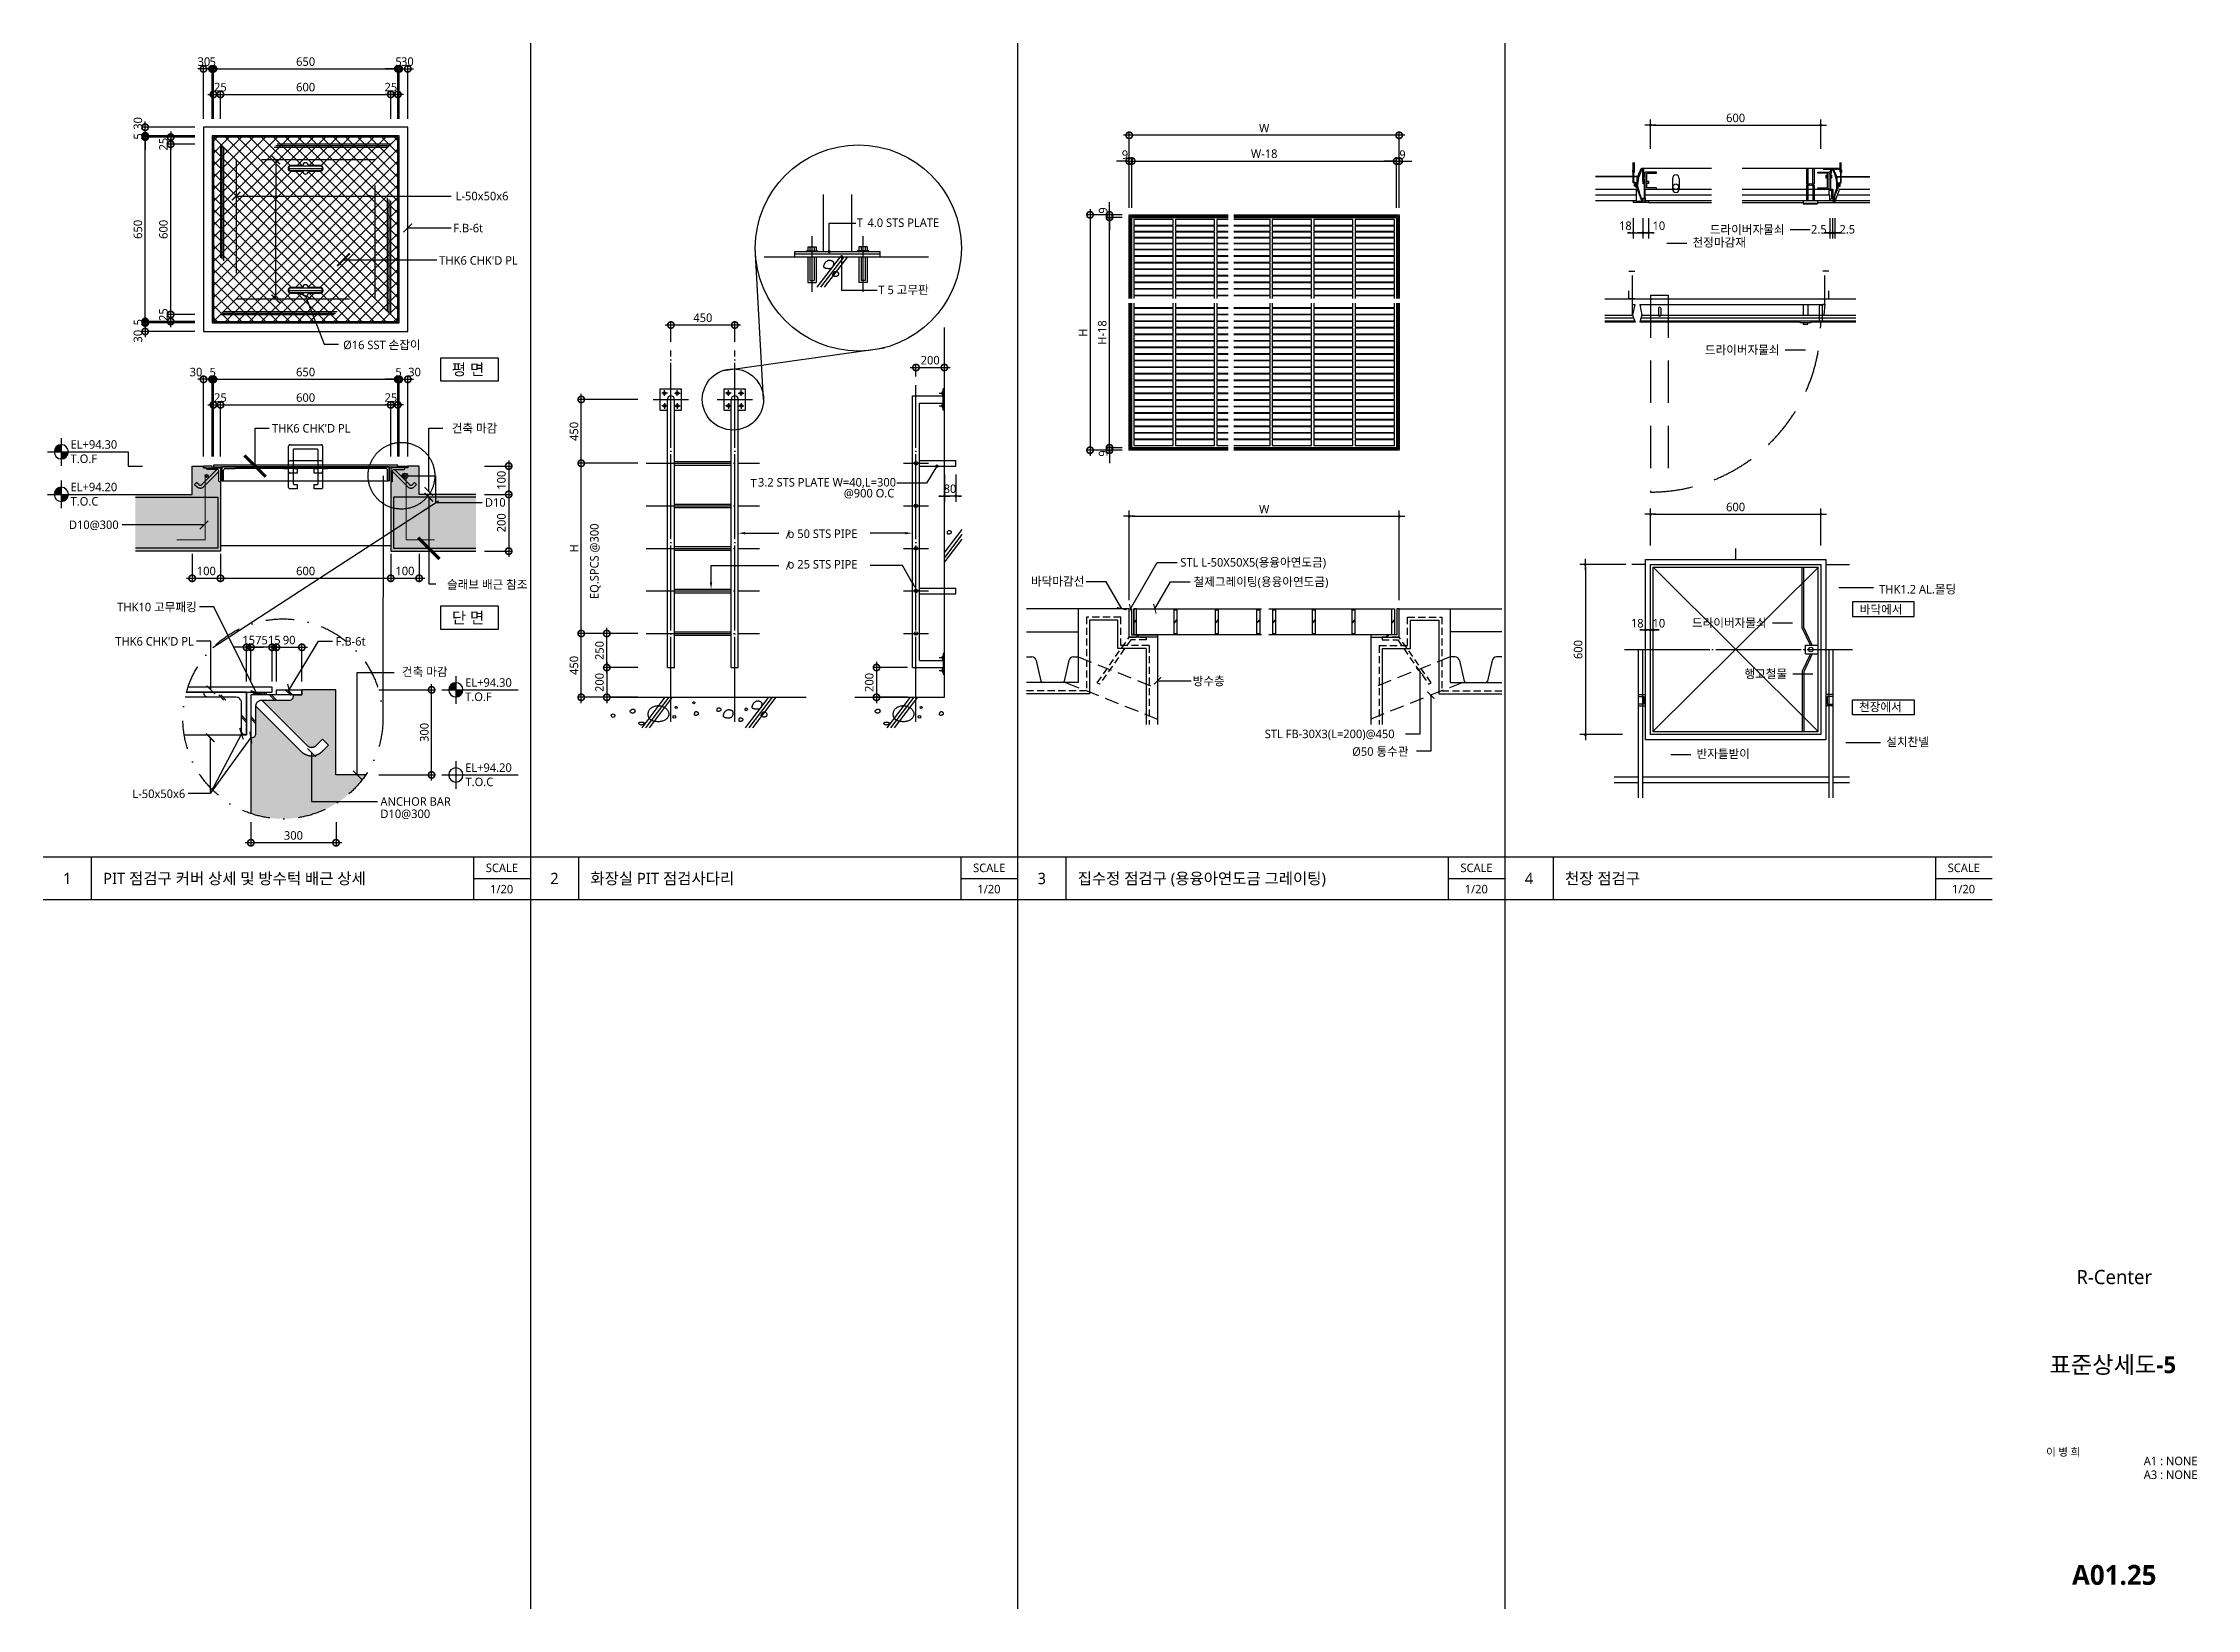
# Model space of a CAD drawing. Header units: millimetres. Extents: x 465 to 41696, y 198 to 5730.
# Drawn here: x 34105 to 41696, y 210 to 5730 of the extents above; entities that cross this region are included whole.
import ezdxf
from ezdxf.enums import TextEntityAlignment as Align

# ---------------------------------------------------------------- set-up
doc = ezdxf.new("R2010")
doc.units = ezdxf.units.MM
doc.header["$LTSCALE"] = 200
for name, pattern in [('CEN', [62, 60, -1, 0, -1]), ('CEN-GAUN', [32.2, 30, -1, 0.2, -1]), ('DASHDOT-GAUN', [10, 5, -2.5, 0, -2.5]), ('H2', [3, 2, -1]), ('HID', [2.3, 1.5, -0.8]), ('HID1-AGI', [2.25, 1.5, -0.75]), ('HIDDEN2', [0.1875, 0.125, -0.0625])]:
    doc.linetypes.add(name, pattern=pattern)
doc.layers.get('DEFPOINTS').update_dxf_attribs({"color": 137})
for name, color, linetype in [('3', 3, 'Continuous'), ('4', 4, 'Continuous'), ('7', 7, 'Continuous'), ('AA-XXXX-SDET', 7, 'Continuous'), ('cen', 1, 'CEN'), ('CON', 2, 'Continuous'), ('DIM', 7, 'Continuous'), ('EL-01', 1, 'Continuous'), ('EL-03', 3, 'Continuous'), ('EL-05', 5, 'Continuous'), ('EL-07', 7, 'Continuous'), ('ELE', 3, 'Continuous'), ('ELE-3', 3, 'Continuous'), ('ELE-4', 4, 'Continuous'), ('ELE-8', 8, 'Continuous'), ('ELE-9', 9, 'Continuous'), ('ETC-6', 6, 'Continuous'), ('FIN', 11, 'Continuous'), ('FIN-floor', 6, 'Continuous'), ('FIN1', 3, 'Continuous'), ('HAT', 8, 'Continuous'), ('HID', 6, 'HID'), ('HID-7', 7, 'HID'), ('LED', 7, 'Continuous'), ('MAT', 1, 'Continuous'), ('S-BAR-MAIN', 2, 'Continuous'), ('SEC-4', 4, 'Continuous'), ('SEC-7', 7, 'Continuous'), ('SOLID-253', 253, 'Continuous'), ('SPC', 4, 'Continuous'), ('STL', 4, 'Continuous'), ('SYM', 7, 'Continuous'), ('SYM-LEAD', 6, 'Continuous'), ('SYM-LEVEL', 7, 'Continuous'), ('TABLE', 7, 'Continuous'), ('TEXT', 3, 'Continuous'), ('TEXTBOX', 7, 'Continuous'), ('XR-SHEET$0$TITLE', 7, 'Continuous'), ('XR-SHEET$1$SHT', 5, 'Continuous'), ('XR-SHEET$1$TEXT', 3, 'Continuous')]:
    doc.layers.add(name, color=color, linetype=linetype)
doc.layers.add('Rebar(Section)', color=2, linetype='Continuous', lineweight=0)
doc.styles.add('arial', font='arial.ttf')
doc.styles.add('GAUN', font='malgun.ttf')
doc.styles.add('ghs', font='romans.shx', dxfattribs={"bigfont": 'ghs.shx'})
doc.styles.add('S1', font='malgun.ttf')
doc.styles.add('XR-SHEET$0$굴림체(옥산)', font='GulimChe.ttf')
doc.styles.add('굴림체(옥산)', font='GulimChe.ttf')
doc.styles.add('맑은고딕b', font='malgunbd.ttf')
doc.styles.add('스타일1', font='malgun.ttf')
doc.linetypes.add('APKC_ELECTRIC_LINE', pattern='A,0.5,-0.15,["X",ghs,S=0.1,R=0,X=-0.1,Y=-0.05],-0.01', length=0.66)
doc.dimstyles.new('CJA$0', dxfattribs={"dimscale": 300, "dimtxt": 2.7, "dimasz": 1, "dimexe": 2, "dimexo": 3, "dimgap": 1, "dimtad": 1, "dimdec": 0, "dimzin": 1, "dimdsep": 46, "dimtxsty": 'arial', "dimblk": 'DOT', "dimcen": 0.09, "dimdle": 1, "dimclrd": 256, "dimclre": 256, "dimclrt": 3, "dimadec": 0, "dimazin": 0, "dimtfac": 1, "dimtdec": 0, "dimtmove": 2, "dimatfit": 3, "dimldrblk": 'DOT', "dimfxl": 1, "dimtolj": 1, "dimtzin": 1, "dimarcsym": 0})
doc.dimstyles.new('CJA-1', dxfattribs={"dimscale": 10, "dimtxt": 3, "dimasz": 1, "dimexe": 2, "dimexo": 3, "dimgap": 1, "dimtad": 1, "dimdec": 0, "dimdsep": 46, "dimlunit": 6, "dimtxsty": '굴림체(옥산)', "dimblk": 'CJDOT', "dimcen": 0.09, "dimclrd": 256, "dimclre": 256, "dimclrt": 3, "dimazin": 2, "dimtfac": 1, "dimtdec": 0, "dimtix": 1, "dimtmove": 2, "dimatfit": 3, "dimldrblk": 'CJDOT', "dimfxl": 1, "dimtolj": 1, "dimtzin": 0, "dimarcsym": 0})
doc.dimstyles.new('DIM-QD 1', dxfattribs={"dimtxt": 3, "dimasz": 1.5, "dimexe": 1, "dimexo": 0, "dimgap": 1, "dimtad": 1, "dimdec": 3, "dimdsep": 46, "dimlunit": 6, "dimtxsty": '스타일1', "dimblk1": 'ARCHTICK', "dimblk2": 'ARCHTICK', "dimsah": 1, "dimcen": 0, "dimclrd": 256, "dimclre": 256, "dimclrt": 3, "dimazin": 2, "dimtfac": 1, "dimtdec": 3, "dimtix": 1, "dimtmove": 2, "dimatfit": 3, "dimldrblk": 'ARCHTICK', "dimfxl": 1, "dimtolj": 1, "dimtzin": 0, "dimarcsym": 0})

msp = doc.modelspace()

# ---------------------------------------------------------------- texts
at = {"layer": 'DIM', "style": '스타일1'}
msp.add_text('EQ.SPCS @300', height=30, rotation=90, dxfattribs=at).set_placement((36048, 3903.2), align=Align.MIDDLE_CENTER)
at = {"layer": 'SYM-LEVEL', "color": 3, "style": '스타일1'}
for s, p in [('EL+94.30', (34201.9, 4300)), ('T.O.F', (34201.9, 4249.6)), ('EL+94.20', (34201.9, 4150)), ('T.O.C', (34201.9, 4099.6)), ('T.O.F', (35592.6, 3410.6)), ('EL+94.30', (35592.6, 3460.9)), ('EL+94.20', (35592.6, 3160.9)), ('T.O.C', (35593.8, 3110.6))]:
    msp.add_text(s, height=30, dxfattribs=at).set_placement(p)
at = {"layer": 'TEXT', "style": '스타일1'}
for s, height, p in [('L-50x50x6', 30, (35559.2, 5175.7)), ('F.B-6t', 30, (35550.7, 5062.9)), ('천정마감재', 30, (39918.7, 5012.3)), ("THK6 CHK'D PL", 30, (35501.3, 4948.7)), ('Ø16 SST 손잡이', 30, (35162.6, 4651)), ("THK6 CHK'D PL", 30, (34911.8, 4357)), ('3.2 STS PLATE W=40,L=300', 30, (36624.8, 4166.7)), ('@900 O.C', 30, (36927.2, 4128.3)), ('STL L-50X50X5(용융아연도금)', 30, (38113.3, 3884.3)), ('철제그레이팅(용융아연도금)', 30, (38160, 3815.7)), ('THK1.2 AL.몰딩', 30, (40576.5, 3789.6)), ('바닥에서', 30, (40508.1, 3718.1)), ('건축 마감', 30, (35369.8, 3498.7)), ('방수층', 30, (38157, 3465.8)), ('천장에서', 30, (40505.5, 3374.5)), ('STL FB-30X3(L=200)@450 ', 30, (38411, 3279.7)), ('설치찬넬', 30, (40601.5, 3251.4)), ('Ø50 통수관', 30, (38719, 3217.5)), ('반자틀받이', 30, (39932.7, 3209.4)), ('ANCHOR BAR', 30, (35294, 3041.4)), ('D10@300', 30, (35294, 2998)), ('PIT 점검구 커버 상세 및 방수턱 배근 상세', 40, (34316.5, 2765)), ('화장실 PIT 점검사다리', 40, (36034, 2765)), ('집수정 점검구 (용융아연도금 그레이팅)', 40, (37751.5, 2765)), ('천장 점검구 ', 40, (39469, 2765))]:
    msp.add_text(s, height=height, dxfattribs=at).set_placement(p)
for s, p in [('T', (36983.8, 5096.8)), ('4.0 STS PLATE', (37137, 5096.8)), ('T', (37059.7, 4860)), ('5 고무판', (37154, 4860)), ('T', (36609.2, 4178.3)), ('/', (36730, 3998.2)), ('o 50 STS PIPE', (36852.4, 4000.3)), ('/', (36730, 3888.7)), ('o 25 STS PIPE', (36852.4, 3892.6)), ('SCALE', (35722.2, 2822.5)), ('SCALE', (37439.7, 2822.5)), ('SCALE', (39157.2, 2822.5)), ('SCALE', (40874.7, 2822.5)), ('1/20', (35721.3, 2747.4)), ('1/20', (37438.8, 2747.4)), ('1/20', (39156.3, 2747.4)), ('1/20', (40873.8, 2747.4))]:
    msp.add_text(s, height=30, dxfattribs=at).set_placement(p, align=Align.MIDDLE_CENTER)
for s, p in [('드라이버자물쇠', (40243, 5072.3)), ('드라이버자물쇠', (40225.7, 4648.1)), ('드라이버자물쇠', (40180.1, 3686)), ('행고철물', (40252.1, 3506))]:
    msp.add_text(s, height=30, dxfattribs=at).set_placement(p, align=Align.MIDDLE_RIGHT)
at = {"layer": 'TEXT', "color": 3, "style": 'S1'}
for s, height, p in [('평 면', 40, (35545.7, 4559.3)), ('단 면', 40, (35545.7, 3684.4)), ('F.B-6t', 30, (35136.4, 3605.9))]:
    msp.add_text(s, height=height, dxfattribs=at).set_placement(p)
at = {"layer": 'TEXT', "style": '스타일1'}
for s, p in [('건축 마감', (35706, 4357)), ('D10@300', (34371.5, 4016.8)), ('슬래브 배근 참조', (35812.5, 3806.4)), ('바닥마감선', (37775.1, 3817.3)), ('THK10 고무패킹', (34646.6, 3726.8)), ("THK6 CHK'D PL", (34636.3, 3605.9)), ('L-50x50x6', (34606, 3068.6))]:
    msp.add_text(s, height=30, dxfattribs=at).set_placement(p, align=Align.RIGHT)
at = {"layer": 'TEXT', "color": 3, "style": 'S1'}
msp.add_text('D10', height=30, dxfattribs=at).set_placement((35735.5, 4095.6), align=Align.RIGHT)
at = {"layer": 'TEXT', "color": 6, "style": '스타일1'}
for s, p in [('1', (34190, 2785)), ('2', (35907.5, 2785)), ('3', (37625, 2785)), ('4', (39342.5, 2785))]:
    msp.add_text(s, height=40, dxfattribs=at).set_placement(p, align=Align.MIDDLE_CENTER)
at = {"layer": 'TEXT', "color": 3, "style": '스타일1'}
msp.add_text('R-Center', height=50, dxfattribs=at).set_placement((41405, 1380), align=Align.MIDDLE_CENTER)

# ---------------------------------------------------------------- blocks, each defined once
blk = doc.blocks.new('_DotSmall')
at = {"color": 0, "linetype": 'ByBlock', "const_width": 0.5}
blk.add_lwpolyline([(-0.0625, 0, 1), (0.0625, 0, 1)], format="xyb", close=True, dxfattribs=at)
blk = doc.blocks.new('*D100')
at = {"layer": 'DEFPOINTS', "color": 0, "transparency": 16777216}
for p in [(34730.4, 4454.6), (34705.4, 4242.2), (34730.4, 4242.2)]:
    blk.add_point(p, dxfattribs=at)
at = {"layer": 'DIM', "color": 7, "lineweight": -2, "transparency": 16777216}
for p, q in [((34685.4, 4454.6), (34750.4, 4454.6)), ((34705.4, 4272.2), (34705.4, 4464.6)), ((34730.4, 4272.2), (34730.4, 4464.6))]:
    blk.add_line(p, q, dxfattribs=at)
at = {"layer": 'DIM', "color": 7, "lineweight": -2, "transparency": 16777216, "xscale": 45, "yscale": 45, "zscale": 45, "rotation": 180}
blk.add_blockref('_DotSmall', (34705.4, 4454.6), dxfattribs=at)
at = {"layer": 'DIM', "color": 7, "lineweight": -2, "transparency": 16777216, "xscale": 45, "yscale": 45, "zscale": 45}
blk.add_blockref('_DotSmall', (34730.4, 4454.6), dxfattribs=at)
at = {"layer": 'DIM', "color": 3, "transparency": 16777216, "insert": (34730, 4480.1), "char_height": 30, "attachment_point": 5, "style": '스타일1'}
blk.add_mtext('\\A1;25', dxfattribs=at)
blk = doc.blocks.new('_DOT')
at = {"color": 0, "linetype": 'ByBlock'}
blk.add_line((-0.5, 0), (-1, 0), dxfattribs=at)
at = {"color": 0, "linetype": 'ByBlock', "const_width": 0.5}
blk.add_lwpolyline([(-0.25, 0, 1), (0.25, 0, 1)], format="xyb", close=True, dxfattribs=at)
blk = doc.blocks.new('*D101')
at = {"layer": 'DEFPOINTS', "color": 0, "transparency": 16777216}
for p in [(35330.4, 4454.6), (34730.4, 4242.2), (35330.4, 4242.2)]:
    blk.add_point(p, dxfattribs=at)
at = {"layer": 'DIM', "color": 7, "lineweight": -2, "transparency": 16777216}
for p, q in [((34710.4, 4454.6), (35350.4, 4454.6)), ((34730.4, 4272.2), (34730.4, 4464.6)), ((35330.4, 4272.2), (35330.4, 4464.6))]:
    blk.add_line(p, q, dxfattribs=at)
at = {"layer": 'DIM', "color": 7, "lineweight": -2, "transparency": 16777216, "xscale": 45, "yscale": 45, "zscale": 45, "rotation": 180}
blk.add_blockref('_DotSmall', (34730.4, 4454.6), dxfattribs=at)
at = {"layer": 'DIM', "color": 7, "lineweight": -2, "transparency": 16777216, "xscale": 45, "yscale": 45, "zscale": 45}
blk.add_blockref('_DotSmall', (35330.4, 4454.6), dxfattribs=at)
at = {"layer": 'DIM', "color": 3, "transparency": 16777216, "insert": (35030.4, 4480.1), "char_height": 30, "attachment_point": 5, "style": '스타일1'}
blk.add_mtext('\\A1;600', dxfattribs=at)
blk = doc.blocks.new('*D102')
at = {"layer": 'DEFPOINTS', "color": 0, "transparency": 16777216}
for p in [(34630.4, 3958.9), (34730.4, 3958.9), (34730.4, 3843.2)]:
    blk.add_point(p, dxfattribs=at)
at = {"layer": 'DIM', "color": 7, "lineweight": -2, "transparency": 16777216}
for p, q in [((34630.4, 3928.9), (34630.4, 3833.2)), ((34730.4, 3928.9), (34730.4, 3833.2)), ((34610.4, 3843.2), (34750.4, 3843.2))]:
    blk.add_line(p, q, dxfattribs=at)
at = {"layer": 'DIM', "color": 7, "lineweight": -2, "transparency": 16777216, "xscale": 45, "yscale": 45, "zscale": 45, "rotation": 180}
blk.add_blockref('_DotSmall', (34630.4, 3843.2), dxfattribs=at)
at = {"layer": 'DIM', "color": 7, "lineweight": -2, "transparency": 16777216, "xscale": 45, "yscale": 45, "zscale": 45}
blk.add_blockref('_DotSmall', (34730.4, 3843.2), dxfattribs=at)
at = {"layer": 'DIM', "color": 3, "transparency": 16777216, "insert": (34680.4, 3868.8), "char_height": 30, "attachment_point": 5, "style": '스타일1'}
blk.add_mtext('\\A1;100', dxfattribs=at)
blk = doc.blocks.new('*D103')
at = {"layer": 'DEFPOINTS', "color": 0, "transparency": 16777216}
for p in [(34730.4, 3958.9), (35330.4, 3958.9), (35330.4, 3843.2)]:
    blk.add_point(p, dxfattribs=at)
at = {"layer": 'DIM', "color": 7, "lineweight": -2, "transparency": 16777216}
for p, q in [((34730.4, 3928.9), (34730.4, 3833.2)), ((35330.4, 3928.9), (35330.4, 3833.2)), ((34710.4, 3843.2), (35350.4, 3843.2))]:
    blk.add_line(p, q, dxfattribs=at)
at = {"layer": 'DIM', "color": 7, "lineweight": -2, "transparency": 16777216, "xscale": 45, "yscale": 45, "zscale": 45, "rotation": 180}
blk.add_blockref('_DotSmall', (34730.4, 3843.2), dxfattribs=at)
at = {"layer": 'DIM', "color": 7, "lineweight": -2, "transparency": 16777216, "xscale": 45, "yscale": 45, "zscale": 45}
blk.add_blockref('_DotSmall', (35330.4, 3843.2), dxfattribs=at)
at = {"layer": 'DIM', "color": 3, "transparency": 16777216, "insert": (35030.4, 3868.7), "char_height": 30, "attachment_point": 5, "style": '스타일1'}
blk.add_mtext('\\A1;600', dxfattribs=at)
blk = doc.blocks.new('*D104')
at = {"layer": 'DEFPOINTS', "color": 0, "transparency": 16777216}
for p in [(35330.4, 3958.9), (35430.4, 3958.9), (35430.4, 3843.2)]:
    blk.add_point(p, dxfattribs=at)
at = {"layer": 'DIM', "color": 7, "lineweight": -2, "transparency": 16777216}
for p, q in [((35330.4, 3928.9), (35330.4, 3833.2)), ((35430.4, 3928.9), (35430.4, 3833.2)), ((35310.4, 3843.2), (35450.4, 3843.2))]:
    blk.add_line(p, q, dxfattribs=at)
at = {"layer": 'DIM', "color": 7, "lineweight": -2, "transparency": 16777216, "xscale": 45, "yscale": 45, "zscale": 45, "rotation": 180}
blk.add_blockref('_DotSmall', (35330.4, 3843.2), dxfattribs=at)
at = {"layer": 'DIM', "color": 7, "lineweight": -2, "transparency": 16777216, "xscale": 45, "yscale": 45, "zscale": 45}
blk.add_blockref('_DotSmall', (35430.4, 3843.2), dxfattribs=at)
at = {"layer": 'DIM', "color": 3, "transparency": 16777216, "insert": (35380.4, 3868.8), "char_height": 30, "attachment_point": 5, "style": '스타일1'}
blk.add_mtext('\\A1;100', dxfattribs=at)
blk = doc.blocks.new('*D105')
at = {"layer": 'DEFPOINTS', "color": 0, "transparency": 16777216}
for p in [(35355.4, 4544.6), (34705.4, 4242.2), (35355.4, 4242.2)]:
    blk.add_point(p, dxfattribs=at)
at = {"layer": 'DIM', "color": 7, "lineweight": -2, "transparency": 16777216}
for p, q in [((34685.4, 4544.6), (35375.4, 4544.6)), ((34705.4, 4272.2), (34705.4, 4554.6)), ((35355.4, 4272.2), (35355.4, 4554.6))]:
    blk.add_line(p, q, dxfattribs=at)
at = {"layer": 'DIM', "color": 7, "lineweight": -2, "transparency": 16777216, "xscale": 45, "yscale": 45, "zscale": 45, "rotation": 180}
blk.add_blockref('_DotSmall', (34705.4, 4544.6), dxfattribs=at)
at = {"layer": 'DIM', "color": 7, "lineweight": -2, "transparency": 16777216, "xscale": 45, "yscale": 45, "zscale": 45}
blk.add_blockref('_DotSmall', (35355.4, 4544.6), dxfattribs=at)
at = {"layer": 'DIM', "color": 3, "transparency": 16777216, "insert": (35030.4, 4570.1), "char_height": 30, "attachment_point": 5, "style": '스타일1'}
blk.add_mtext('\\A1;650', dxfattribs=at)
blk = doc.blocks.new('*D106')
at = {"layer": 'DEFPOINTS', "color": 0, "transparency": 16777216}
for p in [(35630.4, 4238.9), (35630.4, 4138.9), (35746.1, 4138.9)]:
    blk.add_point(p, dxfattribs=at)
at = {"layer": 'DIM', "color": 7, "lineweight": -2, "transparency": 16777216}
for p, q in [((35746.1, 4258.9), (35746.1, 4118.9)), ((35660.4, 4238.9), (35756.1, 4238.9)), ((35660.4, 4138.9), (35756.1, 4138.9))]:
    blk.add_line(p, q, dxfattribs=at)
at = {"layer": 'DIM', "color": 7, "lineweight": -2, "transparency": 16777216, "xscale": 45, "yscale": 45, "zscale": 45}
for p, rotation in [((35746.1, 4238.9), 90), ((35746.1, 4138.9), 270)]:
    blk.add_blockref('_DotSmall', p, dxfattribs=dict(at, rotation=rotation))
at = {"layer": 'DIM', "color": 3, "transparency": 16777216, "insert": (35720.5, 4188.9), "char_height": 30, "attachment_point": 5, "rotation": 90, "style": '스타일1'}
blk.add_mtext('\\A1;100', dxfattribs=at)
blk = doc.blocks.new('*D107')
at = {"layer": 'DEFPOINTS', "color": 0, "transparency": 16777216}
for p in [(35630.4, 4138.9), (35630.4, 3938.9), (35746.1, 3938.9)]:
    blk.add_point(p, dxfattribs=at)
at = {"layer": 'DIM', "color": 7, "lineweight": -2, "transparency": 16777216}
for p, q in [((35660.4, 4138.9), (35756.1, 4138.9)), ((35746.1, 4158.9), (35746.1, 3918.9)), ((35660.4, 3938.9), (35756.1, 3938.9))]:
    blk.add_line(p, q, dxfattribs=at)
at = {"layer": 'DIM', "color": 7, "lineweight": -2, "transparency": 16777216, "xscale": 45, "yscale": 45, "zscale": 45}
for p, rotation in [((35746.1, 4138.9), 90), ((35746.1, 3938.9), 270)]:
    blk.add_blockref('_DotSmall', p, dxfattribs=dict(at, rotation=rotation))
at = {"layer": 'DIM', "color": 3, "transparency": 16777216, "insert": (35720.6, 4038.9), "char_height": 30, "attachment_point": 5, "rotation": 90, "style": '스타일1'}
blk.add_mtext('\\A1;200', dxfattribs=at)
blk = doc.blocks.new('*D108')
at = {"layer": 'DEFPOINTS', "color": 0, "transparency": 16777216}
for p in [(34700.4, 4544.6), (34700.4, 4242.2), (34705.4, 4242.2)]:
    blk.add_point(p, dxfattribs=at)
at = {"layer": 'DIM', "color": 7, "lineweight": -2, "transparency": 16777216}
for p, q in [((34700.4, 4544.6), (34655.4, 4544.6)), ((34700.4, 4272.2), (34700.4, 4554.6)), ((34705.4, 4544.6), (34700.4, 4544.6)), ((34705.4, 4272.2), (34705.4, 4554.6)), ((34705.4, 4544.6), (34750.4, 4544.6))]:
    blk.add_line(p, q, dxfattribs=at)
at = {"layer": 'DIM', "color": 7, "lineweight": -2, "transparency": 16777216, "xscale": 45, "yscale": 45, "zscale": 45}
blk.add_blockref('_DotSmall', (34700.4, 4544.6), dxfattribs=at)
at = {"layer": 'DIM', "color": 7, "lineweight": -2, "transparency": 16777216, "xscale": 45, "yscale": 45, "zscale": 45, "rotation": 180}
blk.add_blockref('_DotSmall', (34705.4, 4544.6), dxfattribs=at)
at = {"layer": 'DIM', "color": 3, "transparency": 16777216, "insert": (34702.9, 4569.8), "char_height": 30, "attachment_point": 5, "style": '스타일1'}
blk.add_mtext('\\A1;5', dxfattribs=at)
blk = doc.blocks.new('*D109')
at = {"layer": 'DEFPOINTS', "color": 0, "transparency": 16777216}
for p in [(34670.4, 4544.6), (34670.4, 4242.2), (34700.4, 4242.2)]:
    blk.add_point(p, dxfattribs=at)
at = {"layer": 'DIM', "color": 7, "lineweight": -2, "transparency": 16777216}
for p, q in [((34720.4, 4544.6), (34650.4, 4544.6)), ((34670.4, 4272.2), (34670.4, 4554.6)), ((34700.4, 4272.2), (34700.4, 4554.6))]:
    blk.add_line(p, q, dxfattribs=at)
at = {"layer": 'DIM', "color": 7, "lineweight": -2, "transparency": 16777216, "xscale": 45, "yscale": 45, "zscale": 45, "rotation": 180}
blk.add_blockref('_DotSmall', (34670.4, 4544.6), dxfattribs=at)
at = {"layer": 'DIM', "color": 7, "lineweight": -2, "transparency": 16777216, "xscale": 45, "yscale": 45, "zscale": 45}
blk.add_blockref('_DotSmall', (34700.4, 4544.6), dxfattribs=at)
at = {"layer": 'DIM', "color": 3, "transparency": 16777216, "insert": (34643.9, 4570.1), "char_height": 30, "attachment_point": 5, "style": '스타일1'}
blk.add_mtext('\\A1;30', dxfattribs=at)
blk = doc.blocks.new('_ARCHTICK')
at = {"color": 0, "linetype": 'ByBlock', "const_width": 0.15}
blk.add_lwpolyline([(-0.5, -0.5), (0.5, 0.5)], dxfattribs=at)
blk = doc.blocks.new('*D110')
at = {"layer": 'DEFPOINTS', "color": 0, "transparency": 16777216}
for p in [(34912.3, 3599.9), (34912.3, 3449.9), (34927.3, 3449.9)]:
    blk.add_point(p, dxfattribs=at)
at = {"layer": 'DIM', "color": 7, "lineweight": -2, "transparency": 16777216}
for p, q in [((34912.3, 3599.9), (34867.3, 3599.9)), ((34912.3, 3479.9), (34912.3, 3609.9)), ((34927.3, 3599.9), (34912.3, 3599.9)), ((34927.3, 3479.9), (34927.3, 3609.9)), ((34927.3, 3599.9), (34972.3, 3599.9))]:
    blk.add_line(p, q, dxfattribs=at)
at = {"layer": 'DIM', "color": 7, "lineweight": -2, "transparency": 16777216, "xscale": 45, "yscale": 45, "zscale": 45}
blk.add_blockref('_DotSmall', (34912.3, 3599.9), dxfattribs=at)
at = {"layer": 'DIM', "color": 7, "lineweight": -2, "transparency": 16777216, "xscale": 45, "yscale": 45, "zscale": 45, "rotation": 180}
blk.add_blockref('_DotSmall', (34927.3, 3599.9), dxfattribs=at)
at = {"layer": 'DIM', "color": 3, "transparency": 16777216, "insert": (34919.8, 3625.5), "char_height": 30, "attachment_point": 5, "style": '스타일1'}
blk.add_mtext('\\A1;15', dxfattribs=at)
blk = doc.blocks.new('*D111')
at = {"layer": 'DEFPOINTS', "color": 0, "transparency": 16777216}
for p in [(34837.3, 3599.9), (34837.3, 3449.9), (34912.3, 3449.9)]:
    blk.add_point(p, dxfattribs=at)
at = {"layer": 'DIM', "color": 7, "lineweight": -2, "transparency": 16777216}
for p, q in [((34932.3, 3599.9), (34817.3, 3599.9)), ((34837.3, 3479.9), (34837.3, 3609.9)), ((34912.3, 3479.9), (34912.3, 3609.9))]:
    blk.add_line(p, q, dxfattribs=at)
at = {"layer": 'DIM', "color": 7, "lineweight": -2, "transparency": 16777216, "xscale": 45, "yscale": 45, "zscale": 45, "rotation": 180}
blk.add_blockref('_DotSmall', (34837.3, 3599.9), dxfattribs=at)
at = {"layer": 'DIM', "color": 7, "lineweight": -2, "transparency": 16777216, "xscale": 45, "yscale": 45, "zscale": 45}
blk.add_blockref('_DotSmall', (34912.3, 3599.9), dxfattribs=at)
at = {"layer": 'DIM', "color": 3, "transparency": 16777216, "insert": (34874.8, 3625.1), "char_height": 30, "attachment_point": 5, "style": '스타일1'}
blk.add_mtext('\\A1;75', dxfattribs=at)
blk = doc.blocks.new('*D112')
at = {"layer": 'DEFPOINTS', "color": 0, "transparency": 16777216}
for p in [(35330.4, 4454.6), (35330.4, 4242.2), (35355.4, 4242.2)]:
    blk.add_point(p, dxfattribs=at)
at = {"layer": 'DIM', "color": 7, "lineweight": -2, "transparency": 16777216}
for p, q in [((35375.4, 4454.6), (35310.4, 4454.6)), ((35330.4, 4272.2), (35330.4, 4464.6)), ((35355.4, 4272.2), (35355.4, 4464.6))]:
    blk.add_line(p, q, dxfattribs=at)
at = {"layer": 'DIM', "color": 7, "lineweight": -2, "transparency": 16777216, "xscale": 45, "yscale": 45, "zscale": 45, "rotation": 180}
blk.add_blockref('_DotSmall', (35330.4, 4454.6), dxfattribs=at)
at = {"layer": 'DIM', "color": 7, "lineweight": -2, "transparency": 16777216, "xscale": 45, "yscale": 45, "zscale": 45}
blk.add_blockref('_DotSmall', (35355.4, 4454.6), dxfattribs=at)
at = {"layer": 'DIM', "color": 3, "transparency": 16777216, "insert": (35330.9, 4480.1), "char_height": 30, "attachment_point": 5, "style": '스타일1'}
blk.add_mtext('\\A1;25', dxfattribs=at)
blk = doc.blocks.new('*D113')
at = {"layer": 'DEFPOINTS', "color": 0, "transparency": 16777216}
for p in [(34730.4, 5549), (34705.4, 5433.3), (34730.4, 5433.3)]:
    blk.add_point(p, dxfattribs=at)
at = {"layer": 'DIM', "color": 7, "lineweight": -2, "transparency": 16777216}
for p, q in [((34685.4, 5549), (34750.4, 5549)), ((34705.4, 5463.3), (34705.4, 5559)), ((34730.4, 5463.3), (34730.4, 5559))]:
    blk.add_line(p, q, dxfattribs=at)
at = {"layer": 'DIM', "color": 7, "lineweight": -2, "transparency": 16777216, "xscale": 45, "yscale": 45, "zscale": 45, "rotation": 180}
blk.add_blockref('_DotSmall', (34705.4, 5549), dxfattribs=at)
at = {"layer": 'DIM', "color": 7, "lineweight": -2, "transparency": 16777216, "xscale": 45, "yscale": 45, "zscale": 45}
blk.add_blockref('_DotSmall', (34730.4, 5549), dxfattribs=at)
at = {"layer": 'DIM', "color": 3, "transparency": 16777216, "insert": (34730, 5574.5), "char_height": 30, "attachment_point": 5, "style": '스타일1'}
blk.add_mtext('\\A1;25', dxfattribs=at)
blk = doc.blocks.new('*D114')
at = {"layer": 'DEFPOINTS', "color": 0, "transparency": 16777216}
for p in [(35330.4, 5549), (34730.4, 5433.3), (35330.4, 5433.3)]:
    blk.add_point(p, dxfattribs=at)
at = {"layer": 'DIM', "color": 7, "lineweight": -2, "transparency": 16777216}
for p, q in [((34710.4, 5549), (35350.4, 5549)), ((34730.4, 5463.3), (34730.4, 5559)), ((35330.4, 5463.3), (35330.4, 5559))]:
    blk.add_line(p, q, dxfattribs=at)
at = {"layer": 'DIM', "color": 7, "lineweight": -2, "transparency": 16777216, "xscale": 45, "yscale": 45, "zscale": 45, "rotation": 180}
blk.add_blockref('_DotSmall', (34730.4, 5549), dxfattribs=at)
at = {"layer": 'DIM', "color": 7, "lineweight": -2, "transparency": 16777216, "xscale": 45, "yscale": 45, "zscale": 45}
blk.add_blockref('_DotSmall', (35330.4, 5549), dxfattribs=at)
at = {"layer": 'DIM', "color": 3, "transparency": 16777216, "insert": (35030.4, 5574.5), "char_height": 30, "attachment_point": 5, "style": '스타일1'}
blk.add_mtext('\\A1;600', dxfattribs=at)
blk = doc.blocks.new('*D115')
at = {"layer": 'DEFPOINTS', "color": 0, "transparency": 16777216}
for p in [(34700.4, 5639), (34700.4, 5433.3), (34705.4, 5433.3)]:
    blk.add_point(p, dxfattribs=at)
at = {"layer": 'DIM', "color": 7, "lineweight": -2, "transparency": 16777216}
for p, q in [((34700.4, 5639), (34655.4, 5639)), ((34700.4, 5463.3), (34700.4, 5649)), ((34705.4, 5639), (34700.4, 5639)), ((34705.4, 5463.3), (34705.4, 5649)), ((34705.4, 5639), (34750.4, 5639))]:
    blk.add_line(p, q, dxfattribs=at)
at = {"layer": 'DIM', "color": 7, "lineweight": -2, "transparency": 16777216, "xscale": 45, "yscale": 45, "zscale": 45}
blk.add_blockref('_DotSmall', (34700.4, 5639), dxfattribs=at)
at = {"layer": 'DIM', "color": 7, "lineweight": -2, "transparency": 16777216, "xscale": 45, "yscale": 45, "zscale": 45, "rotation": 180}
blk.add_blockref('_DotSmall', (34705.4, 5639), dxfattribs=at)
at = {"layer": 'DIM', "color": 3, "transparency": 16777216, "insert": (34702.9, 5664.2), "char_height": 30, "attachment_point": 5, "style": '스타일1'}
blk.add_mtext('\\A1;5', dxfattribs=at)
blk = doc.blocks.new('*D116')
at = {"layer": 'DEFPOINTS', "color": 0, "transparency": 16777216}
for p in [(34670.4, 5639), (34670.4, 5433.3), (34700.4, 5433.3)]:
    blk.add_point(p, dxfattribs=at)
at = {"layer": 'DIM', "color": 7, "lineweight": -2, "transparency": 16777216}
for p, q in [((34720.4, 5639), (34650.4, 5639)), ((34670.4, 5463.3), (34670.4, 5649)), ((34700.4, 5463.3), (34700.4, 5649))]:
    blk.add_line(p, q, dxfattribs=at)
at = {"layer": 'DIM', "color": 7, "lineweight": -2, "transparency": 16777216, "xscale": 45, "yscale": 45, "zscale": 45, "rotation": 180}
blk.add_blockref('_DotSmall', (34670.4, 5639), dxfattribs=at)
at = {"layer": 'DIM', "color": 7, "lineweight": -2, "transparency": 16777216, "xscale": 45, "yscale": 45, "zscale": 45}
blk.add_blockref('_DotSmall', (34700.4, 5639), dxfattribs=at)
at = {"layer": 'DIM', "color": 3, "transparency": 16777216, "insert": (34671.9, 5664.5), "char_height": 30, "attachment_point": 5, "style": '스타일1'}
blk.add_mtext('\\A1;30', dxfattribs=at)
blk = doc.blocks.new('*D117')
at = {"layer": 'DEFPOINTS', "color": 0, "transparency": 16777216}
for p in [(35330.4, 5549), (35330.4, 5433.3), (35355.4, 5433.3)]:
    blk.add_point(p, dxfattribs=at)
at = {"layer": 'DIM', "color": 7, "lineweight": -2, "transparency": 16777216}
for p, q in [((35375.4, 5549), (35310.4, 5549)), ((35330.4, 5463.3), (35330.4, 5559)), ((35355.4, 5463.3), (35355.4, 5559))]:
    blk.add_line(p, q, dxfattribs=at)
at = {"layer": 'DIM', "color": 7, "lineweight": -2, "transparency": 16777216, "xscale": 45, "yscale": 45, "zscale": 45, "rotation": 180}
blk.add_blockref('_DotSmall', (35330.4, 5549), dxfattribs=at)
at = {"layer": 'DIM', "color": 7, "lineweight": -2, "transparency": 16777216, "xscale": 45, "yscale": 45, "zscale": 45}
blk.add_blockref('_DotSmall', (35355.4, 5549), dxfattribs=at)
at = {"layer": 'DIM', "color": 3, "transparency": 16777216, "insert": (35330.9, 5574.5), "char_height": 30, "attachment_point": 5, "style": '스타일1'}
blk.add_mtext('\\A1;25', dxfattribs=at)
blk = doc.blocks.new('*D118')
at = {"layer": 'DEFPOINTS', "color": 0, "transparency": 16777216}
for p in [(35360.4, 5639), (35355.4, 5433.3), (35360.4, 5433.3)]:
    blk.add_point(p, dxfattribs=at)
at = {"layer": 'DIM', "color": 7, "lineweight": -2, "transparency": 16777216}
for p, q in [((35355.4, 5639), (35310.4, 5639)), ((35355.4, 5463.3), (35355.4, 5649)), ((35355.4, 5639), (35360.4, 5639)), ((35360.4, 5463.3), (35360.4, 5649)), ((35360.4, 5639), (35405.4, 5639))]:
    blk.add_line(p, q, dxfattribs=at)
at = {"layer": 'DIM', "color": 7, "lineweight": -2, "transparency": 16777216, "xscale": 45, "yscale": 45, "zscale": 45}
blk.add_blockref('_DotSmall', (35355.4, 5639), dxfattribs=at)
at = {"layer": 'DIM', "color": 7, "lineweight": -2, "transparency": 16777216, "xscale": 45, "yscale": 45, "zscale": 45, "rotation": 180}
blk.add_blockref('_DotSmall', (35360.4, 5639), dxfattribs=at)
at = {"layer": 'DIM', "color": 3, "transparency": 16777216, "insert": (35357.9, 5664.2), "char_height": 30, "attachment_point": 5, "style": '스타일1'}
blk.add_mtext('\\A1;5', dxfattribs=at)
blk = doc.blocks.new('*D119')
at = {"layer": 'DEFPOINTS', "color": 0, "transparency": 16777216}
for p in [(35390.4, 5639), (35360.4, 5433.3), (35390.4, 5433.3)]:
    blk.add_point(p, dxfattribs=at)
at = {"layer": 'DIM', "color": 7, "lineweight": -2, "transparency": 16777216}
for p, q in [((35340.4, 5639), (35410.4, 5639)), ((35360.4, 5463.3), (35360.4, 5649)), ((35390.4, 5463.3), (35390.4, 5649))]:
    blk.add_line(p, q, dxfattribs=at)
at = {"layer": 'DIM', "color": 7, "lineweight": -2, "transparency": 16777216, "xscale": 45, "yscale": 45, "zscale": 45, "rotation": 180}
blk.add_blockref('_DotSmall', (35360.4, 5639), dxfattribs=at)
at = {"layer": 'DIM', "color": 7, "lineweight": -2, "transparency": 16777216, "xscale": 45, "yscale": 45, "zscale": 45}
blk.add_blockref('_DotSmall', (35390.4, 5639), dxfattribs=at)
at = {"layer": 'DIM', "color": 3, "transparency": 16777216, "insert": (35389, 5664.5), "char_height": 30, "attachment_point": 5, "style": '스타일1'}
blk.add_mtext('\\A1;30', dxfattribs=at)
blk = doc.blocks.new('*D120')
at = {"layer": 'DEFPOINTS', "color": 0, "transparency": 16777216}
for p in [(34554.8, 4773.3), (34670.4, 4773.3), (34670.4, 4748.3)]:
    blk.add_point(p, dxfattribs=at)
at = {"layer": 'DIM', "color": 7, "lineweight": -2, "transparency": 16777216}
for p, q in [((34554.8, 4728.3), (34554.8, 4793.3)), ((34640.4, 4773.3), (34544.8, 4773.3)), ((34640.4, 4748.3), (34544.8, 4748.3))]:
    blk.add_line(p, q, dxfattribs=at)
at = {"layer": 'DIM', "color": 7, "lineweight": -2, "transparency": 16777216, "xscale": 45, "yscale": 45, "zscale": 45}
for p, rotation in [((34554.8, 4773.3), 90), ((34554.8, 4748.3), 270)]:
    blk.add_blockref('_DotSmall', p, dxfattribs=dict(at, rotation=rotation))
at = {"layer": 'DIM', "color": 3, "transparency": 16777216, "insert": (34529.3, 4772.8), "char_height": 30, "attachment_point": 5, "rotation": 90, "style": '스타일1'}
blk.add_mtext('\\A1;25', dxfattribs=at)
blk = doc.blocks.new('*D121')
at = {"layer": 'DEFPOINTS', "color": 0, "transparency": 16777216}
for p in [(34554.8, 5373.3), (34670.4, 5373.3), (34670.4, 4773.3)]:
    blk.add_point(p, dxfattribs=at)
at = {"layer": 'DIM', "color": 7, "lineweight": -2, "transparency": 16777216}
for p, q in [((34554.8, 4753.3), (34554.8, 5393.3)), ((34640.4, 5373.3), (34544.8, 5373.3)), ((34640.4, 4773.3), (34544.8, 4773.3))]:
    blk.add_line(p, q, dxfattribs=at)
at = {"layer": 'DIM', "color": 7, "lineweight": -2, "transparency": 16777216, "xscale": 45, "yscale": 45, "zscale": 45}
for p, rotation in [((34554.8, 5373.3), 90), ((34554.8, 4773.3), 270)]:
    blk.add_blockref('_DotSmall', p, dxfattribs=dict(at, rotation=rotation))
at = {"layer": 'DIM', "color": 3, "transparency": 16777216, "insert": (34529.3, 5073.3), "char_height": 30, "attachment_point": 5, "rotation": 90, "style": '스타일1'}
blk.add_mtext('\\A1;600', dxfattribs=at)
blk = doc.blocks.new('*D122')
at = {"layer": 'DEFPOINTS', "color": 0, "transparency": 16777216}
for p in [(34464.8, 5398.3), (34670.4, 5398.3), (34670.4, 4748.3)]:
    blk.add_point(p, dxfattribs=at)
at = {"layer": 'DIM', "color": 7, "lineweight": -2, "transparency": 16777216}
for p, q in [((34640.4, 5398.3), (34454.8, 5398.3)), ((34464.8, 4728.3), (34464.8, 5418.3)), ((34640.4, 4748.3), (34454.8, 4748.3))]:
    blk.add_line(p, q, dxfattribs=at)
at = {"layer": 'DIM', "color": 7, "lineweight": -2, "transparency": 16777216, "xscale": 45, "yscale": 45, "zscale": 45}
for p, rotation in [((34464.8, 5398.3), 90), ((34464.8, 4748.3), 270)]:
    blk.add_blockref('_DotSmall', p, dxfattribs=dict(at, rotation=rotation))
at = {"layer": 'DIM', "color": 3, "transparency": 16777216, "insert": (34439.3, 5073.3), "char_height": 30, "attachment_point": 5, "rotation": 90, "style": '스타일1'}
blk.add_mtext('\\A1;650', dxfattribs=at)
blk = doc.blocks.new('*D123')
at = {"layer": 'DEFPOINTS', "color": 0, "transparency": 16777216}
for p in [(34464.8, 4743.3), (34670.4, 4748.3), (34670.4, 4743.3)]:
    blk.add_point(p, dxfattribs=at)
at = {"layer": 'DIM', "color": 7, "lineweight": -2, "transparency": 16777216}
for p, q in [((34464.8, 4748.3), (34464.8, 4793.3)), ((34640.4, 4748.3), (34454.8, 4748.3)), ((34640.4, 4743.3), (34454.8, 4743.3)), ((34464.8, 4748.3), (34464.8, 4743.3)), ((34464.8, 4743.3), (34464.8, 4698.3))]:
    blk.add_line(p, q, dxfattribs=at)
at = {"layer": 'DIM', "color": 7, "lineweight": -2, "transparency": 16777216, "xscale": 45, "yscale": 45, "zscale": 45}
for p, rotation in [((34464.8, 4748.3), 270), ((34464.8, 4743.3), 90)]:
    blk.add_blockref('_DotSmall', p, dxfattribs=dict(at, rotation=rotation))
at = {"layer": 'DIM', "color": 3, "transparency": 16777216, "insert": (34439.5, 4745.8), "char_height": 30, "attachment_point": 5, "rotation": 90, "style": '스타일1'}
blk.add_mtext('\\A1;5', dxfattribs=at)
blk = doc.blocks.new('*D124')
at = {"layer": 'DEFPOINTS', "color": 0, "transparency": 16777216}
for p in [(34464.8, 4713.3), (34670.4, 4743.3), (34670.4, 4713.3)]:
    blk.add_point(p, dxfattribs=at)
at = {"layer": 'DIM', "color": 7, "lineweight": -2, "transparency": 16777216}
for p, q in [((34640.4, 4743.3), (34454.8, 4743.3)), ((34640.4, 4713.3), (34454.8, 4713.3)), ((34464.8, 4763.3), (34464.8, 4693.3))]:
    blk.add_line(p, q, dxfattribs=at)
at = {"layer": 'DIM', "color": 7, "lineweight": -2, "transparency": 16777216, "xscale": 45, "yscale": 45, "zscale": 45}
for p, rotation in [((34464.8, 4743.3), 90), ((34464.8, 4713.3), 270)]:
    blk.add_blockref('_DotSmall', p, dxfattribs=dict(at, rotation=rotation))
at = {"layer": 'DIM', "color": 3, "transparency": 16777216, "insert": (34439.3, 4696.6), "char_height": 30, "attachment_point": 5, "rotation": 90, "style": '스타일1'}
blk.add_mtext('\\A1;30', dxfattribs=at)
blk = doc.blocks.new('*D125')
at = {"layer": 'DEFPOINTS', "color": 0, "transparency": 16777216}
for p in [(34670.4, 5398.3), (34554.8, 5373.3), (34670.4, 5373.3)]:
    blk.add_point(p, dxfattribs=at)
at = {"layer": 'DIM', "color": 7, "lineweight": -2, "transparency": 16777216}
for p, q in [((34640.4, 5398.3), (34544.8, 5398.3)), ((34554.8, 5418.3), (34554.8, 5353.3)), ((34640.4, 5373.3), (34544.8, 5373.3))]:
    blk.add_line(p, q, dxfattribs=at)
at = {"layer": 'DIM', "color": 7, "lineweight": -2, "transparency": 16777216, "xscale": 45, "yscale": 45, "zscale": 45}
for p, rotation in [((34554.8, 5398.3), 90), ((34554.8, 5373.3), 270)]:
    blk.add_blockref('_DotSmall', p, dxfattribs=dict(at, rotation=rotation))
at = {"layer": 'DIM', "color": 3, "transparency": 16777216, "insert": (34529.3, 5373.8), "char_height": 30, "attachment_point": 5, "rotation": 90, "style": '스타일1'}
blk.add_mtext('\\A1;25', dxfattribs=at)
blk = doc.blocks.new('*D126')
at = {"layer": 'DEFPOINTS', "color": 0, "transparency": 16777216}
for p in [(34464.8, 5403.3), (34670.4, 5403.3), (34670.4, 5398.3)]:
    blk.add_point(p, dxfattribs=at)
at = {"layer": 'DIM', "color": 7, "lineweight": -2, "transparency": 16777216}
for p, q in [((34640.4, 5403.3), (34454.8, 5403.3)), ((34640.4, 5398.3), (34454.8, 5398.3)), ((34464.8, 5403.3), (34464.8, 5448.3)), ((34464.8, 5398.3), (34464.8, 5403.3)), ((34464.8, 5398.3), (34464.8, 5353.3))]:
    blk.add_line(p, q, dxfattribs=at)
at = {"layer": 'DIM', "color": 7, "lineweight": -2, "transparency": 16777216, "xscale": 45, "yscale": 45, "zscale": 45}
for p, rotation in [((34464.8, 5403.3), 270), ((34464.8, 5398.3), 90)]:
    blk.add_blockref('_DotSmall', p, dxfattribs=dict(at, rotation=rotation))
at = {"layer": 'DIM', "color": 3, "transparency": 16777216, "insert": (34439.5, 5400.8), "char_height": 30, "attachment_point": 5, "rotation": 90, "style": '스타일1'}
blk.add_mtext('\\A1;5', dxfattribs=at)
blk = doc.blocks.new('*D127')
at = {"layer": 'DEFPOINTS', "color": 0, "transparency": 16777216}
for p in [(34464.8, 5433.3), (34670.4, 5433.3), (34670.4, 5403.3)]:
    blk.add_point(p, dxfattribs=at)
at = {"layer": 'DIM', "color": 7, "lineweight": -2, "transparency": 16777216}
for p, q in [((34640.4, 5433.3), (34454.8, 5433.3)), ((34640.4, 5403.3), (34454.8, 5403.3)), ((34464.8, 5383.3), (34464.8, 5453.3))]:
    blk.add_line(p, q, dxfattribs=at)
at = {"layer": 'DIM', "color": 7, "lineweight": -2, "transparency": 16777216, "xscale": 45, "yscale": 45, "zscale": 45}
for p, rotation in [((34464.8, 5433.3), 90), ((34464.8, 5403.3), 270)]:
    blk.add_blockref('_DotSmall', p, dxfattribs=dict(at, rotation=rotation))
at = {"layer": 'DIM', "color": 3, "transparency": 16777216, "insert": (34439.3, 5446.7), "char_height": 30, "attachment_point": 5, "rotation": 90, "style": '스타일1'}
blk.add_mtext('\\A1;30', dxfattribs=at)
blk = doc.blocks.new('*D93')
at = {"layer": 'DEFPOINTS', "color": 0, "transparency": 16777216}
for p in [(35017.3, 3599.9), (34927.3, 3449.9), (35017.3, 3449.9)]:
    blk.add_point(p, dxfattribs=at)
at = {"layer": 'DIM', "color": 7, "lineweight": -2, "transparency": 16777216}
for p, q in [((34907.3, 3599.9), (35037.3, 3599.9)), ((34927.3, 3479.9), (34927.3, 3609.9)), ((35017.3, 3479.9), (35017.3, 3609.9))]:
    blk.add_line(p, q, dxfattribs=at)
at = {"layer": 'DIM', "color": 7, "lineweight": -2, "transparency": 16777216, "xscale": 45, "yscale": 45, "zscale": 45, "rotation": 180}
blk.add_blockref('_DotSmall', (34927.3, 3599.9), dxfattribs=at)
at = {"layer": 'DIM', "color": 7, "lineweight": -2, "transparency": 16777216, "xscale": 45, "yscale": 45, "zscale": 45}
blk.add_blockref('_DotSmall', (35017.3, 3599.9), dxfattribs=at)
at = {"layer": 'DIM', "color": 3, "transparency": 16777216, "insert": (34972.3, 3625.4), "char_height": 30, "attachment_point": 5, "style": '스타일1'}
blk.add_mtext('\\A1;90', dxfattribs=at)
blk = doc.blocks.new('*D94')
at = {"layer": 'DEFPOINTS', "color": 0, "transparency": 16777216}
for p in [(34822.3, 3599.9), (34822.3, 3449.9), (34837.3, 3449.9)]:
    blk.add_point(p, dxfattribs=at)
at = {"layer": 'DIM', "color": 7, "lineweight": -2, "transparency": 16777216}
for p, q in [((34822.3, 3599.9), (34777.3, 3599.9)), ((34822.3, 3479.9), (34822.3, 3609.9)), ((34837.3, 3599.9), (34822.3, 3599.9)), ((34837.3, 3479.9), (34837.3, 3609.9)), ((34837.3, 3599.9), (34882.3, 3599.9))]:
    blk.add_line(p, q, dxfattribs=at)
at = {"layer": 'DIM', "color": 7, "lineweight": -2, "transparency": 16777216, "xscale": 45, "yscale": 45, "zscale": 45}
blk.add_blockref('_DotSmall', (34822.3, 3599.9), dxfattribs=at)
at = {"layer": 'DIM', "color": 7, "lineweight": -2, "transparency": 16777216, "xscale": 45, "yscale": 45, "zscale": 45, "rotation": 180}
blk.add_blockref('_DotSmall', (34837.3, 3599.9), dxfattribs=at)
at = {"layer": 'DIM', "color": 3, "transparency": 16777216, "insert": (34829.8, 3625.5), "char_height": 30, "attachment_point": 5, "style": '스타일1'}
blk.add_mtext('\\A1;15', dxfattribs=at)
blk = doc.blocks.new('*D95')
at = {"layer": 'DEFPOINTS', "color": 0, "transparency": 16777216}
for p in [(34837.3, 3013.8), (35137.6, 3013.8), (34837.3, 2911)]:
    blk.add_point(p, dxfattribs=at)
at = {"layer": 'DIM', "color": 7, "lineweight": -2, "transparency": 16777216}
for p, q in [((34837.3, 2983.8), (34837.3, 2901)), ((35137.6, 2983.8), (35137.6, 2901)), ((35157.6, 2911), (34817.3, 2911))]:
    blk.add_line(p, q, dxfattribs=at)
at = {"layer": 'DIM', "color": 7, "lineweight": -2, "transparency": 16777216, "xscale": 45, "yscale": 45, "zscale": 45, "rotation": 180}
blk.add_blockref('_DotSmall', (34837.3, 2911), dxfattribs=at)
at = {"layer": 'DIM', "color": 7, "lineweight": -2, "transparency": 16777216, "xscale": 45, "yscale": 45, "zscale": 45}
blk.add_blockref('_DotSmall', (35137.6, 2911), dxfattribs=at)
at = {"layer": 'DIM', "color": 3, "transparency": 16777216, "insert": (34987.4, 2936.5), "char_height": 30, "attachment_point": 5, "style": '스타일1'}
blk.add_mtext('\\A1;300', dxfattribs=at)
blk = doc.blocks.new('*D96')
at = {"layer": 'DEFPOINTS', "color": 0, "transparency": 16777216}
for p in [(35355.4, 5639), (34705.4, 5433.3), (35355.4, 5433.3)]:
    blk.add_point(p, dxfattribs=at)
at = {"layer": 'DIM', "color": 7, "lineweight": -2, "transparency": 16777216}
for p, q in [((34685.4, 5639), (35375.4, 5639)), ((34705.4, 5463.3), (34705.4, 5649)), ((35355.4, 5463.3), (35355.4, 5649))]:
    blk.add_line(p, q, dxfattribs=at)
at = {"layer": 'DIM', "color": 7, "lineweight": -2, "transparency": 16777216, "xscale": 45, "yscale": 45, "zscale": 45, "rotation": 180}
blk.add_blockref('_DotSmall', (34705.4, 5639), dxfattribs=at)
at = {"layer": 'DIM', "color": 7, "lineweight": -2, "transparency": 16777216, "xscale": 45, "yscale": 45, "zscale": 45}
blk.add_blockref('_DotSmall', (35355.4, 5639), dxfattribs=at)
at = {"layer": 'DIM', "color": 3, "transparency": 16777216, "insert": (35030.4, 5664.5), "char_height": 30, "attachment_point": 5, "style": '스타일1'}
blk.add_mtext('\\A1;650', dxfattribs=at)
blk = doc.blocks.new('*D97')
at = {"layer": 'DEFPOINTS', "color": 0, "transparency": 16777216}
for p in [(35258.7, 3449.9), (35474.4, 3449.9), (35258.7, 3149.9)]:
    blk.add_point(p, dxfattribs=at)
at = {"layer": 'DIM', "color": 7, "lineweight": -2, "transparency": 16777216}
for p, q in [((35288.7, 3449.9), (35484.4, 3449.9)), ((35474.4, 3129.9), (35474.4, 3469.9)), ((35288.7, 3149.9), (35484.4, 3149.9))]:
    blk.add_line(p, q, dxfattribs=at)
at = {"layer": 'DIM', "color": 7, "lineweight": -2, "transparency": 16777216, "xscale": 45, "yscale": 45, "zscale": 45}
for p, rotation in [((35474.4, 3449.9), 90), ((35474.4, 3149.9), 270)]:
    blk.add_blockref('_DotSmall', p, dxfattribs=dict(at, rotation=rotation))
at = {"layer": 'DIM', "color": 3, "transparency": 16777216, "insert": (35448.9, 3299.9), "char_height": 30, "attachment_point": 5, "rotation": 90, "style": '스타일1'}
blk.add_mtext('\\A1;300', dxfattribs=at)
blk = doc.blocks.new('*D98')
at = {"layer": 'DEFPOINTS', "color": 0, "transparency": 16777216}
for p in [(35360.4, 4544.6), (35355.4, 4242.2), (35360.4, 4242.2)]:
    blk.add_point(p, dxfattribs=at)
at = {"layer": 'DIM', "color": 7, "lineweight": -2, "transparency": 16777216}
for p, q in [((35355.4, 4544.6), (35310.4, 4544.6)), ((35355.4, 4272.2), (35355.4, 4554.6)), ((35355.4, 4544.6), (35360.4, 4544.6)), ((35360.4, 4272.2), (35360.4, 4554.6)), ((35360.4, 4544.6), (35405.4, 4544.6))]:
    blk.add_line(p, q, dxfattribs=at)
at = {"layer": 'DIM', "color": 7, "lineweight": -2, "transparency": 16777216, "xscale": 45, "yscale": 45, "zscale": 45}
blk.add_blockref('_DotSmall', (35355.4, 4544.6), dxfattribs=at)
at = {"layer": 'DIM', "color": 7, "lineweight": -2, "transparency": 16777216, "xscale": 45, "yscale": 45, "zscale": 45, "rotation": 180}
blk.add_blockref('_DotSmall', (35360.4, 4544.6), dxfattribs=at)
at = {"layer": 'DIM', "color": 3, "transparency": 16777216, "insert": (35357.9, 4569.8), "char_height": 30, "attachment_point": 5, "style": '스타일1'}
blk.add_mtext('\\A1;5', dxfattribs=at)
blk = doc.blocks.new('*D99')
at = {"layer": 'DEFPOINTS', "color": 0, "transparency": 16777216}
for p in [(35390.4, 4544.6), (35360.4, 4242.2), (35390.4, 4242.2)]:
    blk.add_point(p, dxfattribs=at)
at = {"layer": 'DIM', "color": 7, "lineweight": -2, "transparency": 16777216}
for p, q in [((35340.4, 4544.6), (35410.4, 4544.6)), ((35360.4, 4272.2), (35360.4, 4554.6)), ((35390.4, 4272.2), (35390.4, 4554.6))]:
    blk.add_line(p, q, dxfattribs=at)
at = {"layer": 'DIM', "color": 7, "lineweight": -2, "transparency": 16777216, "xscale": 45, "yscale": 45, "zscale": 45, "rotation": 180}
blk.add_blockref('_DotSmall', (35360.4, 4544.6), dxfattribs=at)
at = {"layer": 'DIM', "color": 7, "lineweight": -2, "transparency": 16777216, "xscale": 45, "yscale": 45, "zscale": 45}
blk.add_blockref('_DotSmall', (35390.4, 4544.6), dxfattribs=at)
at = {"layer": 'DIM', "color": 3, "transparency": 16777216, "insert": (35414.3, 4570.1), "char_height": 30, "attachment_point": 5, "style": '스타일1'}
blk.add_mtext('\\A1;30', dxfattribs=at)
blk = doc.blocks.new('*D173')
at = {"layer": 'DEFPOINTS', "color": 0, "transparency": 16777216}
for p in [(36001.8, 4248.6), (36078.9, 4248.6), (36231, 3648.6)]:
    blk.add_point(p, dxfattribs=at)
at = {"layer": 'DIM', "color": 7, "lineweight": -2, "transparency": 16777216}
for p, q in [((36001.8, 3628.6), (36001.8, 4268.6)), ((36048.9, 4248.6), (35991.8, 4248.6)), ((36201, 3648.6), (35991.8, 3648.6))]:
    blk.add_line(p, q, dxfattribs=at)
at = {"layer": 'DIM', "color": 7, "lineweight": -2, "transparency": 16777216, "xscale": 45, "yscale": 45, "zscale": 45}
for p, rotation in [((36001.8, 4248.6), 90), ((36001.8, 3648.6), 270)]:
    blk.add_blockref('_DotSmall', p, dxfattribs=dict(at, rotation=rotation))
at = {"layer": 'DIM', "color": 3, "transparency": 16777216, "insert": (35976.8, 3948.6), "char_height": 30, "attachment_point": 5, "rotation": 90, "style": '스타일1'}
blk.add_mtext('\\A1;H', dxfattribs=at)
blk = doc.blocks.new('*D174')
at = {"layer": 'DEFPOINTS', "color": 0, "transparency": 16777216}
for p in [(36001.8, 3648.6), (36231, 3648.6), (36231, 3423.6)]:
    blk.add_point(p, dxfattribs=at)
at = {"layer": 'DIM', "color": 7, "lineweight": -2, "transparency": 16777216}
for p, q in [((36201, 3648.6), (35991.8, 3648.6)), ((36001.8, 3403.6), (36001.8, 3668.6)), ((36201, 3423.6), (35991.8, 3423.6))]:
    blk.add_line(p, q, dxfattribs=at)
at = {"layer": 'DIM', "color": 7, "lineweight": -2, "transparency": 16777216, "xscale": 45, "yscale": 45, "zscale": 45}
for p, rotation in [((36001.8, 3648.6), 90), ((36001.8, 3423.6), 270)]:
    blk.add_blockref('_DotSmall', p, dxfattribs=dict(at, rotation=rotation))
at = {"layer": 'DIM', "color": 3, "transparency": 16777216, "insert": (35976.3, 3536.1), "char_height": 30, "attachment_point": 5, "rotation": 90, "style": '스타일1'}
blk.add_mtext('\\A1;450', dxfattribs=at)
blk = doc.blocks.new('*D175')
at = {"layer": 'DEFPOINTS', "color": 0, "transparency": 16777216}
for p in [(36091.8, 3648.6), (36231, 3648.6), (36231, 3528.6)]:
    blk.add_point(p, dxfattribs=at)
at = {"layer": 'DIM', "color": 7, "lineweight": -2, "transparency": 16777216}
for p, q in [((36201, 3648.6), (36081.8, 3648.6)), ((36091.8, 3508.6), (36091.8, 3668.6)), ((36201, 3528.6), (36081.8, 3528.6))]:
    blk.add_line(p, q, dxfattribs=at)
at = {"layer": 'DIM', "color": 7, "lineweight": -2, "transparency": 16777216, "xscale": 45, "yscale": 45, "zscale": 45}
for p, rotation in [((36091.8, 3648.6), 90), ((36091.8, 3528.6), 270)]:
    blk.add_blockref('_DotSmall', p, dxfattribs=dict(at, rotation=rotation))
at = {"layer": 'DIM', "color": 3, "transparency": 16777216, "insert": (36066.3, 3588.6), "char_height": 30, "attachment_point": 5, "rotation": 90, "style": '스타일1'}
blk.add_mtext('\\A1;250', dxfattribs=at)
blk = doc.blocks.new('*D170')
at = {"layer": 'DEFPOINTS', "color": 0, "transparency": 16777216}
for p in [(36001.8, 4473.6), (36231, 4473.6), (36231, 4248.6)]:
    blk.add_point(p, dxfattribs=at)
at = {"layer": 'DIM', "color": 7, "lineweight": -2, "transparency": 16777216}
for p, q in [((36001.8, 4228.6), (36001.8, 4493.6)), ((36201, 4473.6), (35991.8, 4473.6)), ((36201, 4248.6), (35991.8, 4248.6))]:
    blk.add_line(p, q, dxfattribs=at)
at = {"layer": 'DIM', "color": 7, "lineweight": -2, "transparency": 16777216, "xscale": 45, "yscale": 45, "zscale": 45}
for p, rotation in [((36001.8, 4473.6), 90), ((36001.8, 4248.6), 270)]:
    blk.add_blockref('_DotSmall', p, dxfattribs=dict(at, rotation=rotation))
at = {"layer": 'DIM', "color": 3, "transparency": 16777216, "insert": (35976.3, 4361.1), "char_height": 30, "attachment_point": 5, "rotation": 90, "style": '스타일1'}
blk.add_mtext('\\A1;450', dxfattribs=at)
blk = doc.blocks.new('*D171')
at = {"layer": 'DEFPOINTS', "color": 0, "transparency": 16777216}
for p in [(36317.9, 4736), (36317.9, 4646.5), (36542.9, 4646.5)]:
    blk.add_point(p, dxfattribs=at)
at = {"layer": 'DIM', "color": 7, "lineweight": -2, "transparency": 16777216}
for p, q in [((36562.9, 4736), (36297.9, 4736)), ((36317.9, 4676.5), (36317.9, 4746)), ((36542.9, 4676.5), (36542.9, 4746))]:
    blk.add_line(p, q, dxfattribs=at)
at = {"layer": 'DIM', "color": 7, "lineweight": -2, "transparency": 16777216, "xscale": 45, "yscale": 45, "zscale": 45, "rotation": 180}
blk.add_blockref('_DotSmall', (36317.9, 4736), dxfattribs=at)
at = {"layer": 'DIM', "color": 7, "lineweight": -2, "transparency": 16777216, "xscale": 45, "yscale": 45, "zscale": 45}
blk.add_blockref('_DotSmall', (36542.9, 4736), dxfattribs=at)
at = {"layer": 'DIM', "color": 3, "transparency": 16777216, "insert": (36430.4, 4761.5), "char_height": 30, "attachment_point": 5, "style": '스타일1'}
blk.add_mtext('\\A1;450', dxfattribs=at)
blk = doc.blocks.new('*D172')
at = {"layer": 'DEFPOINTS', "color": 0, "transparency": 16777216}
for p in [(37281.7, 4586.3), (37181.7, 4524.6), (37281.7, 4511.1)]:
    blk.add_point(p, dxfattribs=at)
at = {"layer": 'DIM', "color": 7, "lineweight": -2, "transparency": 16777216}
for p, q in [((37161.7, 4586.3), (37301.7, 4586.3)), ((37181.7, 4554.6), (37181.7, 4596.3)), ((37281.7, 4541.1), (37281.7, 4596.3))]:
    blk.add_line(p, q, dxfattribs=at)
at = {"layer": 'DIM', "color": 7, "lineweight": -2, "transparency": 16777216, "xscale": 45, "yscale": 45, "zscale": 45, "rotation": 180}
blk.add_blockref('_DotSmall', (37181.7, 4586.3), dxfattribs=at)
at = {"layer": 'DIM', "color": 7, "lineweight": -2, "transparency": 16777216, "xscale": 45, "yscale": 45, "zscale": 45}
blk.add_blockref('_DotSmall', (37281.7, 4586.3), dxfattribs=at)
at = {"layer": 'DIM', "color": 3, "transparency": 16777216, "insert": (37231.7, 4611.8), "char_height": 30, "attachment_point": 5, "style": '스타일1'}
blk.add_mtext('\\A1;200', dxfattribs=at)
blk = doc.blocks.new('*D176')
at = {"layer": 'DEFPOINTS', "color": 0, "transparency": 16777216}
for p in [(36231, 3528.6), (36091.8, 3423.6), (36231, 3423.6)]:
    blk.add_point(p, dxfattribs=at)
at = {"layer": 'DIM', "color": 7, "lineweight": -2, "transparency": 16777216}
for p, q in [((36201, 3528.6), (36081.8, 3528.6)), ((36091.8, 3548.6), (36091.8, 3403.6)), ((36201, 3423.6), (36081.8, 3423.6))]:
    blk.add_line(p, q, dxfattribs=at)
at = {"layer": 'DIM', "color": 7, "lineweight": -2, "transparency": 16777216, "xscale": 45, "yscale": 45, "zscale": 45}
for p, rotation in [((36091.8, 3528.6), 90), ((36091.8, 3423.6), 270)]:
    blk.add_blockref('_DotSmall', p, dxfattribs=dict(at, rotation=rotation))
at = {"layer": 'DIM', "color": 3, "transparency": 16777216, "insert": (36066.3, 3476.1), "char_height": 30, "attachment_point": 5, "rotation": 90, "style": '스타일1'}
blk.add_mtext('\\A1;200', dxfattribs=at)
blk = doc.blocks.new('CJDOT')
blk.add_line((-2, 0), (2, 0))
at = {"const_width": 0.5}
blk.add_lwpolyline([(-0.25, 0, 1), (0.25, 0, 1)], format="xyb", close=True, dxfattribs=at)
blk = doc.blocks.new('*D177')
at = {"layer": 'DEFPOINTS', "color": 0, "transparency": 16777216}
for p in [(37281.7, 4238.6), (37321.7, 4238.6), (37281.7, 4133.2)]:
    blk.add_point(p, dxfattribs=at)
at = {"layer": 'DIM', "lineweight": -2, "transparency": 16777216}
for p, q in [((37281.7, 4208.6), (37281.7, 4113.2)), ((37321.7, 4208.6), (37321.7, 4113.2)), ((37271.7, 4133.2), (37261.7, 4133.2)), ((37321.7, 4133.2), (37281.7, 4133.2)), ((37331.7, 4133.2), (37341.7, 4133.2))]:
    blk.add_line(p, q, dxfattribs=at)
at = {"layer": 'DIM', "lineweight": -2, "transparency": 16777216, "xscale": 10, "yscale": 10, "zscale": 10}
blk.add_blockref('CJDOT', (37281.7, 4133.2), dxfattribs=at)
at = {"layer": 'DIM', "lineweight": -2, "transparency": 16777216, "xscale": 10, "yscale": 10, "zscale": 10, "rotation": 180}
blk.add_blockref('CJDOT', (37321.7, 4133.2), dxfattribs=at)
at = {"layer": 'DIM', "color": 3, "transparency": 16777216, "insert": (37301.7, 4158.7), "char_height": 30, "attachment_point": 5, "style": '스타일1'}
blk.add_mtext('\\A1;80', dxfattribs=at)
blk = doc.blocks.new('*D178')
at = {"layer": 'DEFPOINTS', "color": 0, "transparency": 16777216}
for p in [(37181.7, 3528.6), (37042.5, 3423.6), (37181.7, 3423.6)]:
    blk.add_point(p, dxfattribs=at)
at = {"layer": 'DIM', "color": 7, "lineweight": -2, "transparency": 16777216}
for p, q in [((37151.7, 3528.6), (37032.5, 3528.6)), ((37042.5, 3548.6), (37042.5, 3403.6)), ((37151.7, 3423.6), (37032.5, 3423.6))]:
    blk.add_line(p, q, dxfattribs=at)
at = {"layer": 'DIM', "color": 7, "lineweight": -2, "transparency": 16777216, "xscale": 45, "yscale": 45, "zscale": 45}
for p, rotation in [((37042.5, 3528.6), 90), ((37042.5, 3423.6), 270)]:
    blk.add_blockref('_DotSmall', p, dxfattribs=dict(at, rotation=rotation))
at = {"layer": 'DIM', "color": 3, "transparency": 16777216, "insert": (37017, 3476.1), "char_height": 30, "attachment_point": 5, "rotation": 90, "style": '스타일1'}
blk.add_mtext('\\A1;200', dxfattribs=at)
blk = doc.blocks.new('*D179')
at = {"layer": 'DEFPOINTS', "color": 0, "transparency": 16777216}
for p in [(40370.5, 4068.9), (39770.5, 3928.5, 4309.7), (40370.5, 3928.5, 4309.7)]:
    blk.add_point(p, dxfattribs=at)
at = {"layer": 'DIM', "lineweight": -2, "transparency": 16777216}
for p, q in [((39770.5, 3958.5), (39770.5, 4088.9)), ((39780.5, 4068.9), (40360.5, 4068.9)), ((40370.5, 3958.5), (40370.5, 4088.9))]:
    blk.add_line(p, q, dxfattribs=at)
at = {"layer": 'DIM', "lineweight": -2, "transparency": 16777216, "xscale": 10, "yscale": 10, "zscale": 10, "rotation": 180}
blk.add_blockref('CJDOT', (39770.5, 4068.9), dxfattribs=at)
at = {"layer": 'DIM', "lineweight": -2, "transparency": 16777216, "xscale": 10, "yscale": 10, "zscale": 10}
blk.add_blockref('CJDOT', (40370.5, 4068.9), dxfattribs=at)
at = {"layer": 'DIM', "color": 3, "transparency": 16777216, "insert": (40070.5, 4094.4), "char_height": 30, "attachment_point": 5, "style": '스타일1'}
blk.add_mtext('\\A1;600', dxfattribs=at)
blk = doc.blocks.new('*D180')
at = {"layer": 'DEFPOINTS', "color": 0, "transparency": 16777216}
for p in [(39713.3, 3892, 4309.7), (39541.1, 3292), (39702.2, 3292, 4309.7)]:
    blk.add_point(p, dxfattribs=at)
at = {"layer": 'DIM', "lineweight": -2, "transparency": 16777216}
for p, q in [((39683.3, 3892), (39521.1, 3892)), ((39541.1, 3882), (39541.1, 3302)), ((39672.2, 3292), (39521.1, 3292))]:
    blk.add_line(p, q, dxfattribs=at)
at = {"layer": 'DIM', "lineweight": -2, "transparency": 16777216, "xscale": 10, "yscale": 10, "zscale": 10}
for p, rotation in [((39541.1, 3892), 90), ((39541.1, 3292), 270)]:
    blk.add_blockref('CJDOT', p, dxfattribs=dict(at, rotation=rotation))
at = {"layer": 'DIM', "color": 3, "transparency": 16777216, "insert": (39515.6, 3592), "char_height": 30, "attachment_point": 5, "rotation": 90, "style": '스타일1'}
blk.add_mtext('\\A1;600', dxfattribs=at)
blk = doc.blocks.new('*D181')
at = {"layer": 'DEFPOINTS', "color": 0, "transparency": 16777216}
for p in [(39709.8, 5142.4, 4309.7), (39743.8, 5142.4, 4309.7), (39743.8, 5060.8)]:
    blk.add_point(p, dxfattribs=at)
at = {"layer": 'DIM', "lineweight": -2, "transparency": 16777216}
for p, q in [((39709.8, 5112.4), (39709.8, 5040.8)), ((39743.8, 5112.4), (39743.8, 5040.8)), ((39699.8, 5060.8), (39689.8, 5060.8)), ((39709.8, 5060.8), (39743.8, 5060.8)), ((39753.8, 5060.8), (39763.8, 5060.8))]:
    blk.add_line(p, q, dxfattribs=at)
at = {"layer": 'DIM', "lineweight": -2, "transparency": 16777216, "xscale": 10, "yscale": 10, "zscale": 10}
blk.add_blockref('CJDOT', (39709.8, 5060.8), dxfattribs=at)
at = {"layer": 'DIM', "lineweight": -2, "transparency": 16777216, "xscale": 10, "yscale": 10, "zscale": 10, "rotation": 180}
blk.add_blockref('CJDOT', (39743.8, 5060.8), dxfattribs=at)
at = {"layer": 'DIM', "color": 3, "transparency": 16777216, "insert": (39682, 5085.8), "char_height": 30, "attachment_point": 5, "style": '스타일1'}
blk.add_mtext('\\A1;18', dxfattribs=at)
blk = doc.blocks.new('*D182')
at = {"layer": 'DEFPOINTS', "color": 0, "transparency": 16777216}
for p in [(39743.8, 5142.4, 4309.7), (39763.8, 5142.4, 4309.7), (39763.8, 5060.8)]:
    blk.add_point(p, dxfattribs=at)
at = {"layer": 'DIM', "lineweight": -2, "transparency": 16777216}
for p, q in [((39743.8, 5112.4), (39743.8, 5040.8)), ((39763.8, 5112.4), (39763.8, 5040.8)), ((39733.8, 5060.8), (39723.8, 5060.8)), ((39743.8, 5060.8), (39763.8, 5060.8)), ((39773.8, 5060.8), (39783.8, 5060.8))]:
    blk.add_line(p, q, dxfattribs=at)
at = {"layer": 'DIM', "lineweight": -2, "transparency": 16777216, "xscale": 10, "yscale": 10, "zscale": 10}
blk.add_blockref('CJDOT', (39743.8, 5060.8), dxfattribs=at)
at = {"layer": 'DIM', "lineweight": -2, "transparency": 16777216, "xscale": 10, "yscale": 10, "zscale": 10, "rotation": 180}
blk.add_blockref('CJDOT', (39763.8, 5060.8), dxfattribs=at)
at = {"layer": 'DIM', "color": 3, "transparency": 16777216, "insert": (39800, 5085.8), "char_height": 30, "attachment_point": 5, "style": '스타일1'}
blk.add_mtext('\\A1;10', dxfattribs=at)
blk = doc.blocks.new('*D183')
at = {"layer": 'DEFPOINTS', "color": 0, "transparency": 16777216}
for p in [(40402.8, 5142.4, 4309.7), (40411.8, 5142.4, 4309.7), (40411.8, 5060.8)]:
    blk.add_point(p, dxfattribs=at)
at = {"layer": 'DIM', "lineweight": -2, "transparency": 16777216}
for p, q in [((40402.8, 5112.4), (40402.8, 5040.8)), ((40411.8, 5112.4), (40411.8, 5040.8)), ((40392.8, 5060.8), (40382.8, 5060.8)), ((40402.8, 5060.8), (40411.8, 5060.8)), ((40421.8, 5060.8), (40431.8, 5060.8))]:
    blk.add_line(p, q, dxfattribs=at)
at = {"layer": 'DIM', "lineweight": -2, "transparency": 16777216, "xscale": 10, "yscale": 10, "zscale": 10}
blk.add_blockref('CJDOT', (40402.8, 5060.8), dxfattribs=at)
at = {"layer": 'DIM', "lineweight": -2, "transparency": 16777216, "xscale": 10, "yscale": 10, "zscale": 10, "rotation": 180}
blk.add_blockref('CJDOT', (40411.8, 5060.8), dxfattribs=at)
at = {"layer": 'DIM', "color": 3, "transparency": 16777216, "insert": (40363.9, 5073.3), "char_height": 30, "attachment_point": 5, "style": '스타일1'}
blk.add_mtext('\\A1;2.5', dxfattribs=at)
blk = doc.blocks.new('*D184')
at = {"layer": 'DEFPOINTS', "color": 0, "transparency": 16777216}
for p in [(40411.8, 5142.4, 4309.7), (40419.8, 5142.4, 4309.7), (40411.8, 5060.8)]:
    blk.add_point(p, dxfattribs=at)
at = {"layer": 'DIM', "lineweight": -2, "transparency": 16777216}
for p, q in [((40411.8, 5112.4), (40411.8, 5040.8)), ((40419.8, 5112.4), (40419.8, 5040.8)), ((40401.8, 5060.8), (40391.8, 5060.8)), ((40419.8, 5060.8), (40411.8, 5060.8)), ((40429.8, 5060.8), (40439.8, 5060.8))]:
    blk.add_line(p, q, dxfattribs=at)
at = {"layer": 'DIM', "lineweight": -2, "transparency": 16777216, "xscale": 10, "yscale": 10, "zscale": 10}
blk.add_blockref('CJDOT', (40411.8, 5060.8), dxfattribs=at)
at = {"layer": 'DIM', "lineweight": -2, "transparency": 16777216, "xscale": 10, "yscale": 10, "zscale": 10, "rotation": 180}
blk.add_blockref('CJDOT', (40419.8, 5060.8), dxfattribs=at)
at = {"layer": 'DIM', "color": 3, "transparency": 16777216, "insert": (40464, 5073.3), "char_height": 30, "attachment_point": 5, "style": '스타일1'}
blk.add_mtext('\\A1;2.5', dxfattribs=at)
blk = doc.blocks.new('*D185')
at = {"layer": 'DEFPOINTS', "color": 0, "transparency": 16777216}
for p in [(39752.5, 3661.2), (39752.5, 3592, 4309.7), (39770.5, 3592, 4309.7)]:
    blk.add_point(p, dxfattribs=at)
at = {"layer": 'DIM', "lineweight": -2, "transparency": 16777216}
for p, q in [((39742.5, 3661.2), (39732.5, 3661.2)), ((39752.5, 3622), (39752.5, 3681.2)), ((39770.5, 3661.2), (39752.5, 3661.2)), ((39770.5, 3622), (39770.5, 3681.2)), ((39780.5, 3661.2), (39790.5, 3661.2))]:
    blk.add_line(p, q, dxfattribs=at)
at = {"layer": 'DIM', "lineweight": -2, "transparency": 16777216, "xscale": 10, "yscale": 10, "zscale": 10}
blk.add_blockref('CJDOT', (39752.5, 3661.2), dxfattribs=at)
at = {"layer": 'DIM', "lineweight": -2, "transparency": 16777216, "xscale": 10, "yscale": 10, "zscale": 10, "rotation": 180}
blk.add_blockref('CJDOT', (39770.5, 3661.2), dxfattribs=at)
at = {"layer": 'DIM', "color": 3, "transparency": 16777216, "insert": (39723.9, 3684.6), "char_height": 30, "attachment_point": 5, "style": '스타일1'}
blk.add_mtext('\\A1;18', dxfattribs=at)
blk = doc.blocks.new('*D186')
at = {"layer": 'DEFPOINTS', "color": 0, "transparency": 16777216}
for p in [(39780.5, 3661.2), (39770.5, 3592, 4309.7), (39780.5, 3592, 4309.7)]:
    blk.add_point(p, dxfattribs=at)
at = {"layer": 'DIM', "lineweight": -2, "transparency": 16777216}
for p, q in [((39760.5, 3661.2), (39750.5, 3661.2)), ((39770.5, 3622), (39770.5, 3681.2)), ((39770.5, 3661.2), (39780.5, 3661.2)), ((39780.5, 3622), (39780.5, 3681.2)), ((39790.5, 3661.2), (39800.5, 3661.2))]:
    blk.add_line(p, q, dxfattribs=at)
at = {"layer": 'DIM', "lineweight": -2, "transparency": 16777216, "xscale": 10, "yscale": 10, "zscale": 10}
blk.add_blockref('CJDOT', (39770.5, 3661.2), dxfattribs=at)
at = {"layer": 'DIM', "lineweight": -2, "transparency": 16777216, "xscale": 10, "yscale": 10, "zscale": 10, "rotation": 180}
blk.add_blockref('CJDOT', (39780.5, 3661.2), dxfattribs=at)
at = {"layer": 'DIM', "color": 3, "transparency": 16777216, "insert": (39800, 3684.6), "char_height": 30, "attachment_point": 5, "style": '스타일1'}
blk.add_mtext('\\A1;10', dxfattribs=at)
blk = doc.blocks.new('*D187')
at = {"layer": 'DEFPOINTS', "color": 0, "transparency": 16777216}
for p in [(40370.5, 5440.6), (39770.5, 5327.4, 4309.7), (40370.5, 5327.4, 4309.7)]:
    blk.add_point(p, dxfattribs=at)
at = {"layer": 'DIM', "lineweight": -2, "transparency": 16777216}
for p, q in [((39770.5, 5357.4), (39770.5, 5460.6)), ((39780.5, 5440.6), (40360.5, 5440.6)), ((40370.5, 5357.4), (40370.5, 5460.6))]:
    blk.add_line(p, q, dxfattribs=at)
at = {"layer": 'DIM', "lineweight": -2, "transparency": 16777216, "xscale": 10, "yscale": 10, "zscale": 10, "rotation": 180}
blk.add_blockref('CJDOT', (39770.5, 5440.6), dxfattribs=at)
at = {"layer": 'DIM', "lineweight": -2, "transparency": 16777216, "xscale": 10, "yscale": 10, "zscale": 10}
blk.add_blockref('CJDOT', (40370.5, 5440.6), dxfattribs=at)
at = {"layer": 'DIM', "color": 3, "transparency": 16777216, "insert": (40070.5, 5466.1), "char_height": 30, "attachment_point": 5, "style": '스타일1'}
blk.add_mtext('\\A1;600', dxfattribs=at)
blk = doc.blocks.new('*D188')
at = {"layer": 'DEFPOINTS', "color": 0, "transparency": 16777216}
for p in [(37942.2, 5314.1), (37933.2, 5119.6), (37942.2, 5119.6)]:
    blk.add_point(p, dxfattribs=at)
at = {"layer": 'DIM', "color": 7, "lineweight": -2, "transparency": 16777216}
for p, q in [((37933.2, 5314.1), (37888.2, 5314.1)), ((37933.2, 5149.6), (37933.2, 5324.1)), ((37933.2, 5314.1), (37942.2, 5314.1)), ((37942.2, 5149.6), (37942.2, 5324.1)), ((37942.2, 5314.1), (37987.2, 5314.1))]:
    blk.add_line(p, q, dxfattribs=at)
at = {"layer": 'DIM', "color": 7, "lineweight": -2, "transparency": 16777216, "xscale": 45, "yscale": 45, "zscale": 45}
blk.add_blockref('_DotSmall', (37933.2, 5314.1), dxfattribs=at)
at = {"layer": 'DIM', "color": 7, "lineweight": -2, "transparency": 16777216, "xscale": 45, "yscale": 45, "zscale": 45, "rotation": 180}
blk.add_blockref('_DotSmall', (37942.2, 5314.1), dxfattribs=at)
at = {"layer": 'DIM', "color": 3, "transparency": 16777216, "insert": (37918.2, 5336.6), "char_height": 30, "attachment_point": 5, "style": '스타일1'}
blk.add_mtext('\\A1;9', dxfattribs=at)
blk = doc.blocks.new('*D189')
at = {"layer": 'DEFPOINTS', "color": 0, "transparency": 16777216}
for p in [(38875.6, 5314.1), (37942.2, 5119.6), (38875.6, 5119.6)]:
    blk.add_point(p, dxfattribs=at)
at = {"layer": 'DIM', "color": 7, "lineweight": -2, "transparency": 16777216}
for p, q in [((37922.2, 5314.1), (38895.6, 5314.1)), ((37942.2, 5149.6), (37942.2, 5324.1)), ((38875.6, 5149.6), (38875.6, 5324.1))]:
    blk.add_line(p, q, dxfattribs=at)
at = {"layer": 'DIM', "color": 7, "lineweight": -2, "transparency": 16777216, "xscale": 45, "yscale": 45, "zscale": 45, "rotation": 180}
blk.add_blockref('_DotSmall', (37942.2, 5314.1), dxfattribs=at)
at = {"layer": 'DIM', "color": 7, "lineweight": -2, "transparency": 16777216, "xscale": 45, "yscale": 45, "zscale": 45}
blk.add_blockref('_DotSmall', (38875.6, 5314.1), dxfattribs=at)
at = {"layer": 'DIM', "color": 3, "transparency": 16777216, "insert": (38408.9, 5339.7), "char_height": 30, "attachment_point": 5, "style": '스타일1'}
blk.add_mtext('\\A1;W-18', dxfattribs=at)
blk = doc.blocks.new('*D190')
at = {"layer": 'DEFPOINTS', "color": 0, "transparency": 16777216}
for p in [(38884.6, 5314.1), (38875.6, 5119.6), (38884.6, 5119.6)]:
    blk.add_point(p, dxfattribs=at)
at = {"layer": 'DIM', "color": 7, "lineweight": -2, "transparency": 16777216}
for p, q in [((38875.6, 5314.1), (38830.6, 5314.1)), ((38875.6, 5149.6), (38875.6, 5324.1)), ((38875.6, 5314.1), (38884.6, 5314.1)), ((38884.6, 5149.6), (38884.6, 5324.1)), ((38884.6, 5314.1), (38929.6, 5314.1))]:
    blk.add_line(p, q, dxfattribs=at)
at = {"layer": 'DIM', "color": 7, "lineweight": -2, "transparency": 16777216, "xscale": 45, "yscale": 45, "zscale": 45}
blk.add_blockref('_DotSmall', (38875.6, 5314.1), dxfattribs=at)
at = {"layer": 'DIM', "color": 7, "lineweight": -2, "transparency": 16777216, "xscale": 45, "yscale": 45, "zscale": 45, "rotation": 180}
blk.add_blockref('_DotSmall', (38884.6, 5314.1), dxfattribs=at)
at = {"layer": 'DIM', "color": 3, "transparency": 16777216, "insert": (38896.2, 5336.6), "char_height": 30, "attachment_point": 5, "style": '스타일1'}
blk.add_mtext('\\A1;9', dxfattribs=at)
blk = doc.blocks.new('*D191')
at = {"layer": 'DEFPOINTS', "color": 0, "transparency": 16777216}
for p in [(37933.2, 5404.8), (37933.2, 5119.6), (38884.6, 5119.6)]:
    blk.add_point(p, dxfattribs=at)
at = {"layer": 'DIM', "color": 7, "lineweight": -2, "transparency": 16777216}
for p, q in [((38904.6, 5404.8), (37913.2, 5404.8)), ((37933.2, 5149.6), (37933.2, 5414.8)), ((38884.6, 5149.6), (38884.6, 5414.8))]:
    blk.add_line(p, q, dxfattribs=at)
at = {"layer": 'DIM', "color": 7, "lineweight": -2, "transparency": 16777216, "xscale": 45, "yscale": 45, "zscale": 45, "rotation": 180}
blk.add_blockref('_DotSmall', (37933.2, 5404.8), dxfattribs=at)
at = {"layer": 'DIM', "color": 7, "lineweight": -2, "transparency": 16777216, "xscale": 45, "yscale": 45, "zscale": 45}
blk.add_blockref('_DotSmall', (38884.6, 5404.8), dxfattribs=at)
at = {"layer": 'DIM', "color": 3, "transparency": 16777216, "insert": (38408.9, 5429.8), "char_height": 30, "attachment_point": 5, "style": '스타일1'}
blk.add_mtext('\\A1;W', dxfattribs=at)
blk = doc.blocks.new('*D192')
at = {"layer": 'DEFPOINTS', "color": 0, "transparency": 16777216}
for p in [(37863.7, 4303.6), (37938.2, 4303.6), (37938.2, 4294.6)]:
    blk.add_point(p, dxfattribs=at)
at = {"layer": 'DIM', "color": 7, "lineweight": -2, "transparency": 16777216}
for p, q in [((37863.7, 4303.6), (37863.7, 4348.6)), ((37908.2, 4303.6), (37853.7, 4303.6)), ((37908.2, 4294.6), (37853.7, 4294.6)), ((37863.7, 4294.6), (37863.7, 4303.6)), ((37863.7, 4294.6), (37863.7, 4249.6))]:
    blk.add_line(p, q, dxfattribs=at)
at = {"layer": 'DIM', "color": 7, "lineweight": -2, "transparency": 16777216, "xscale": 45, "yscale": 45, "zscale": 45}
for p, rotation in [((37863.7, 4303.6), 270), ((37863.7, 4294.6), 90)]:
    blk.add_blockref('_DotSmall', p, dxfattribs=dict(at, rotation=rotation))
at = {"layer": 'DIM', "color": 3, "transparency": 16777216, "insert": (37841.2, 4283.1), "char_height": 30, "attachment_point": 5, "rotation": 90, "style": '스타일1'}
blk.add_mtext('\\A1;9', dxfattribs=at)
blk = doc.blocks.new('*D193')
at = {"layer": 'DEFPOINTS', "color": 0, "transparency": 16777216}
for p in [(37863.7, 5115.6), (37938.2, 5115.6), (37938.2, 4303.6)]:
    blk.add_point(p, dxfattribs=at)
at = {"layer": 'DIM', "color": 7, "lineweight": -2, "transparency": 16777216}
for p, q in [((37908.2, 5115.6), (37853.7, 5115.6)), ((37863.7, 4283.6), (37863.7, 5135.6)), ((37908.2, 4303.6), (37853.7, 4303.6))]:
    blk.add_line(p, q, dxfattribs=at)
at = {"layer": 'DIM', "color": 7, "lineweight": -2, "transparency": 16777216, "xscale": 45, "yscale": 45, "zscale": 45}
for p, rotation in [((37863.7, 5115.6), 90), ((37863.7, 4303.6), 270)]:
    blk.add_blockref('_DotSmall', p, dxfattribs=dict(at, rotation=rotation))
at = {"layer": 'DIM', "color": 3, "transparency": 16777216, "insert": (37838.1, 4709.6), "char_height": 30, "attachment_point": 5, "rotation": 90, "style": '스타일1'}
blk.add_mtext('\\A1;H-18', dxfattribs=at)
blk = doc.blocks.new('*D194')
at = {"layer": 'DEFPOINTS', "color": 0, "transparency": 16777216}
for p in [(37863.7, 5124.6), (37938.2, 5124.6), (37938.2, 5115.6)]:
    blk.add_point(p, dxfattribs=at)
at = {"layer": 'DIM', "color": 7, "lineweight": -2, "transparency": 16777216}
for p, q in [((37863.7, 5124.6), (37863.7, 5169.6)), ((37908.2, 5124.6), (37853.7, 5124.6)), ((37908.2, 5115.6), (37853.7, 5115.6)), ((37863.7, 5115.6), (37863.7, 5124.6)), ((37863.7, 5115.6), (37863.7, 5070.6))]:
    blk.add_line(p, q, dxfattribs=at)
at = {"layer": 'DIM', "color": 7, "lineweight": -2, "transparency": 16777216, "xscale": 45, "yscale": 45, "zscale": 45}
for p, rotation in [((37863.7, 5124.6), 270), ((37863.7, 5115.6), 90)]:
    blk.add_blockref('_DotSmall', p, dxfattribs=dict(at, rotation=rotation))
at = {"layer": 'DIM', "color": 3, "transparency": 16777216, "insert": (37841.2, 5139.7), "char_height": 30, "attachment_point": 5, "rotation": 90, "style": '스타일1'}
blk.add_mtext('\\A1;9', dxfattribs=at)
blk = doc.blocks.new('*D195')
at = {"layer": 'DEFPOINTS', "color": 0, "transparency": 16777216}
for p in [(37938.2, 5124.6), (37795.1, 4294.6), (37938.2, 4294.6)]:
    blk.add_point(p, dxfattribs=at)
at = {"layer": 'DIM', "color": 7, "lineweight": -2, "transparency": 16777216}
for p, q in [((37908.2, 5124.6), (37785.1, 5124.6)), ((37795.1, 5144.6), (37795.1, 4274.6)), ((37908.2, 4294.6), (37785.1, 4294.6))]:
    blk.add_line(p, q, dxfattribs=at)
at = {"layer": 'DIM', "color": 7, "lineweight": -2, "transparency": 16777216, "xscale": 45, "yscale": 45, "zscale": 45}
for p, rotation in [((37795.1, 5124.6), 90), ((37795.1, 4294.6), 270)]:
    blk.add_blockref('_DotSmall', p, dxfattribs=dict(at, rotation=rotation))
at = {"layer": 'DIM', "color": 3, "transparency": 16777216, "insert": (37770.1, 4709.6), "char_height": 30, "attachment_point": 5, "rotation": 90, "style": '스타일1'}
blk.add_mtext('\\A1;H', dxfattribs=at)
blk = doc.blocks.new('*D196')
at = {"layer": 'DEFPOINTS', "color": 0, "transparency": 16777216}
for p in [(38884.6, 4061.9), (37933.2, 3736), (38884.6, 3736)]:
    blk.add_point(p, dxfattribs=at)
at = {"layer": 'DIM', "lineweight": -2, "transparency": 16777216}
for p, q in [((37933.2, 3766), (37933.2, 4081.9)), ((37943.2, 4061.9), (38874.6, 4061.9)), ((38884.6, 3766), (38884.6, 4081.9))]:
    blk.add_line(p, q, dxfattribs=at)
at = {"layer": 'DIM', "lineweight": -2, "transparency": 16777216, "xscale": 10, "yscale": 10, "zscale": 10, "rotation": 180}
blk.add_blockref('CJDOT', (37933.2, 4061.9), dxfattribs=at)
at = {"layer": 'DIM', "lineweight": -2, "transparency": 16777216, "xscale": 10, "yscale": 10, "zscale": 10}
blk.add_blockref('CJDOT', (38884.6, 4061.9), dxfattribs=at)
at = {"layer": 'DIM', "color": 3, "transparency": 16777216, "insert": (38408.9, 4086.9), "char_height": 30, "attachment_point": 5, "style": '스타일1'}
blk.add_mtext('\\A1;W', dxfattribs=at)
blk = doc.blocks.new('XR-SHEET$0$TITLE')
at = {"layer": 'XR-SHEET$0$TITLE', "true_color": 0x000000, "style": 'XR-SHEET$0$굴림체(옥산)'}
for tag, height, p in [('동명칭', 6, (776.77, -457.26)), ('SCALE-A1', 3, (797.5, -522)), ('SCALE-A3', 3, (797.5, -527)), ('DATA', 3, (797.5, -540))]:
    blk.add_attdef(tag, text='', height=height, dxfattribs=at).set_placement(p, align=Align.MIDDLE)
for tag, height, p in [('TITLE1', 6, (776.5, -479.4)), ('TITLE4', 6, (776.5, -484.39)), ('TITLE2', 6, (776.5, -489)), ('TITLE5', 6, (776.5, -493.99)), ('TITLE3', 6, (776.5, -498.7)), ('NAME-1', 3, (760.16, -517.5)), ('NAME-2', 3, (760.16, -526.5)), ('A0.00', 7, (776.5, -561))]:
    blk.add_attdef(tag, text='', height=height, dxfattribs=at).set_placement(p, align=Align.MIDDLE_CENTER)

# ---------------------------------------------------------------- dimensions: what is measured, and where the dimension line sits
at = {"layer": 'DIM'}
for base, p1, p2, angle, picture, middle in [((34670.4, 5639), (34700.4, 5433.3), (34670.4, 5433.3), 180, '*D116', (34671.9, 5664.5)), ((34730.4, 5549), (34705.4, 5433.3), (34730.4, 5433.3), 180, '*D113', (34730, 5574.5)), ((34464.8, 5433.3), (34670.4, 5403.3), (34670.4, 5433.3), 90, '*D127', (34439.3, 5446.7)), ((34554.8, 5373.3), (34670.4, 5398.3), (34670.4, 5373.3), 90, '*D125', (34529.3, 5373.8)), ((34554.8, 4773.3), (34670.4, 4748.3), (34670.4, 4773.3), 270, '*D120', (34529.3, 4772.8)), ((34464.8, 4713.3), (34670.4, 4743.3), (34670.4, 4713.3), 270, '*D124', (34439.3, 4696.6)), ((34670.4, 4544.6), (34700.4, 4242.2), (34670.4, 4242.2), 180, '*D109', (34643.9, 4570.1)), ((34730.4, 4454.6), (34705.4, 4242.2), (34730.4, 4242.2), 180, '*D100', (34730, 4480.1)), ((37863.7, 4303.6), (37938.2, 4294.6), (37938.2, 4303.6), 90, '*D192', (37841.2, 4283.1))]:
    dim = msp.add_linear_dim(base=base, p1=p1, p2=p2, angle=angle, dimstyle='CJA$0', override={"dimscale": 10, "dimtxt": 3, "dimasz": 4.5, "dimexe": 1, "dimzin": 8, "dimlunit": 6, "dimtxsty": '스타일1', "dimblk1": 'DotSmall', "dimblk2": 'DotSmall', "dimsah": 1, "dimcen": 1, "dimdle": 2, "dimclrd": 7, "dimclre": 7, "dimtix": 1, "dimfxl": 2, "dimtzin": 0}, dxfattribs=at)
    dim.commit()
    dim.dimension.update_dxf_attribs({"geometry": picture, "text_midpoint": middle, "dimtype": 160})
for base, p1, p2, angle, dimstyle, override, picture, middle in [((34700.4, 5639), (34705.4, 5433.3), (34700.4, 5433.3), 180, 'CJA$0', {"dimscale": 10, "dimtxt": 3, "dimasz": 4.5, "dimexe": 1, "dimzin": 8, "dimlunit": 6, "dimtxsty": '스타일1', "dimblk1": 'DotSmall', "dimblk2": 'DotSmall', "dimsah": 1, "dimcen": 1, "dimdle": 2, "dimclrd": 7, "dimclre": 7, "dimtix": 1, "dimfxl": 2, "dimtzin": 0}, '*D115', (34702.9, 5664.2)), ((35355.4, 5639), (34705.4, 5433.3), (35355.4, 5433.3), 180, 'CJA$0', {"dimscale": 10, "dimtxt": 3, "dimasz": 4.5, "dimexe": 1, "dimzin": 8, "dimlunit": 6, "dimtxsty": '스타일1', "dimblk1": 'DotSmall', "dimblk2": 'DotSmall', "dimsah": 1, "dimcen": 1, "dimdle": 2, "dimclrd": 7, "dimclre": 7, "dimtix": 1, "dimfxl": 2, "dimtzin": 0}, '*D96', (35030.4, 5664.5)), ((35330.4, 5549), (34730.4, 5433.3), (35330.4, 5433.3), 180, 'CJA$0', {"dimscale": 10, "dimtxt": 3, "dimasz": 4.5, "dimexe": 1, "dimzin": 8, "dimlunit": 6, "dimtxsty": '스타일1', "dimblk1": 'DotSmall', "dimblk2": 'DotSmall', "dimsah": 1, "dimcen": 1, "dimdle": 2, "dimclrd": 7, "dimclre": 7, "dimtix": 1, "dimfxl": 2, "dimtzin": 0}, '*D114', (35030.4, 5574.5)), ((34464.8, 5398.3), (34670.4, 4748.3), (34670.4, 5398.3), 270, 'CJA$0', {"dimscale": 10, "dimtxt": 3, "dimasz": 4.5, "dimexe": 1, "dimzin": 8, "dimlunit": 6, "dimtxsty": '스타일1', "dimblk1": 'DotSmall', "dimblk2": 'DotSmall', "dimsah": 1, "dimcen": 1, "dimdle": 2, "dimclrd": 7, "dimclre": 7, "dimtix": 1, "dimfxl": 2, "dimtzin": 0}, '*D122', (34439.3, 5073.3)), ((34464.8, 5403.3), (34670.4, 5398.3), (34670.4, 5403.3), 90, 'CJA$0', {"dimscale": 10, "dimtxt": 3, "dimasz": 4.5, "dimexe": 1, "dimzin": 8, "dimlunit": 6, "dimtxsty": '스타일1', "dimblk1": 'DotSmall', "dimblk2": 'DotSmall', "dimsah": 1, "dimcen": 1, "dimdle": 2, "dimclrd": 7, "dimclre": 7, "dimtix": 1, "dimfxl": 2, "dimtzin": 0}, '*D126', (34439.5, 5400.8)), ((34554.8, 5373.3), (34670.4, 4773.3), (34670.4, 5373.3), 270, 'CJA$0', {"dimscale": 10, "dimtxt": 3, "dimasz": 4.5, "dimexe": 1, "dimzin": 8, "dimlunit": 6, "dimtxsty": '스타일1', "dimblk1": 'DotSmall', "dimblk2": 'DotSmall', "dimsah": 1, "dimcen": 1, "dimdle": 2, "dimclrd": 7, "dimclre": 7, "dimtix": 1, "dimfxl": 2, "dimtzin": 0}, '*D121', (34529.3, 5073.3)), ((34464.8, 4743.3), (34670.4, 4748.3), (34670.4, 4743.3), 270, 'CJA$0', {"dimscale": 10, "dimtxt": 3, "dimasz": 4.5, "dimexe": 1, "dimzin": 8, "dimlunit": 6, "dimtxsty": '스타일1', "dimblk1": 'DotSmall', "dimblk2": 'DotSmall', "dimsah": 1, "dimcen": 1, "dimdle": 2, "dimclrd": 7, "dimclre": 7, "dimtix": 1, "dimfxl": 2, "dimtzin": 0}, '*D123', (34439.5, 4745.8)), ((34700.4, 4544.6), (34705.4, 4242.2), (34700.4, 4242.2), 180, 'CJA$0', {"dimscale": 10, "dimtxt": 3, "dimasz": 4.5, "dimexe": 1, "dimzin": 8, "dimlunit": 6, "dimtxsty": '스타일1', "dimblk1": 'DotSmall', "dimblk2": 'DotSmall', "dimsah": 1, "dimcen": 1, "dimdle": 2, "dimclrd": 7, "dimclre": 7, "dimtix": 1, "dimfxl": 2, "dimtzin": 0}, '*D108', (34702.9, 4569.8)), ((35355.4, 4544.6), (34705.4, 4242.2), (35355.4, 4242.2), 180, 'CJA$0', {"dimscale": 10, "dimtxt": 3, "dimasz": 4.5, "dimexe": 1, "dimzin": 8, "dimlunit": 6, "dimtxsty": '스타일1', "dimblk1": 'DotSmall', "dimblk2": 'DotSmall', "dimsah": 1, "dimcen": 1, "dimdle": 2, "dimclrd": 7, "dimclre": 7, "dimtix": 1, "dimfxl": 2, "dimtzin": 0}, '*D105', (35030.4, 4570.1)), ((35330.4, 4454.6), (34730.4, 4242.2), (35330.4, 4242.2), 180, 'CJA$0', {"dimscale": 10, "dimtxt": 3, "dimasz": 4.5, "dimexe": 1, "dimzin": 8, "dimlunit": 6, "dimtxsty": '스타일1', "dimblk1": 'DotSmall', "dimblk2": 'DotSmall', "dimsah": 1, "dimcen": 1, "dimdle": 2, "dimclrd": 7, "dimclre": 7, "dimtix": 1, "dimfxl": 2, "dimtzin": 0}, '*D101', (35030.4, 4480.1)), ((35746.1, 4138.9), (35630.4, 4238.9), (35630.4, 4138.9), 90, 'CJA$0', {"dimscale": 10, "dimtxt": 3, "dimasz": 4.5, "dimexe": 1, "dimzin": 8, "dimlunit": 6, "dimtxsty": '스타일1', "dimblk1": 'DotSmall', "dimblk2": 'DotSmall', "dimsah": 1, "dimcen": 1, "dimdle": 2, "dimclrd": 7, "dimclre": 7, "dimtix": 1, "dimfxl": 2, "dimtzin": 0}, '*D106', (35720.5, 4188.9)), ((35746.1, 3938.9), (35630.4, 4138.9), (35630.4, 3938.9), 90, 'CJA$0', {"dimscale": 10, "dimtxt": 3, "dimasz": 4.5, "dimexe": 1, "dimzin": 8, "dimlunit": 6, "dimtxsty": '스타일1', "dimblk1": 'DotSmall', "dimblk2": 'DotSmall', "dimsah": 1, "dimcen": 1, "dimdle": 2, "dimclrd": 7, "dimclre": 7, "dimtix": 1, "dimfxl": 2, "dimtzin": 0}, '*D107', (35720.6, 4038.9)), ((34730.4, 3843.2), (34630.4, 3958.9), (34730.4, 3958.9), 180, 'CJA$0', {"dimscale": 10, "dimtxt": 3, "dimasz": 4.5, "dimexe": 1, "dimzin": 8, "dimlunit": 6, "dimtxsty": '스타일1', "dimblk1": 'DotSmall', "dimblk2": 'DotSmall', "dimsah": 1, "dimcen": 1, "dimdle": 2, "dimclrd": 7, "dimclre": 7, "dimtix": 1, "dimfxl": 2, "dimtzin": 0}, '*D102', (34680.4, 3868.8)), ((35330.4, 3843.2), (34730.4, 3958.9), (35330.4, 3958.9), 180, 'CJA$0', {"dimscale": 10, "dimtxt": 3, "dimasz": 4.5, "dimexe": 1, "dimzin": 8, "dimlunit": 6, "dimtxsty": '스타일1', "dimblk1": 'DotSmall', "dimblk2": 'DotSmall', "dimsah": 1, "dimcen": 1, "dimdle": 2, "dimclrd": 7, "dimclre": 7, "dimtix": 1, "dimfxl": 2, "dimtzin": 0}, '*D103', (35030.4, 3868.7)), ((35430.4, 3843.2), (35330.4, 3958.9), (35430.4, 3958.9), 180, 'CJA$0', {"dimscale": 10, "dimtxt": 3, "dimasz": 4.5, "dimexe": 1, "dimzin": 8, "dimlunit": 6, "dimtxsty": '스타일1', "dimblk1": 'DotSmall', "dimblk2": 'DotSmall', "dimsah": 1, "dimcen": 1, "dimdle": 2, "dimclrd": 7, "dimclre": 7, "dimtix": 1, "dimfxl": 2, "dimtzin": 0}, '*D104', (35380.4, 3868.8)), ((39541.1, 3292), (39713.3, 3892, 4309.7), (39702.2, 3292, 4309.7), 90, 'CJA-1', {"dimscale": 10, "dimtxsty": '스타일1'}, '*D180', (39515.6, 3592)), ((35474.4, 3449.9), (35258.7, 3149.9), (35258.7, 3449.9), 90, 'CJA$0', {"dimscale": 10, "dimtxt": 3, "dimasz": 4.5, "dimexe": 1, "dimzin": 8, "dimlunit": 6, "dimtxsty": '스타일1', "dimblk1": 'DotSmall', "dimblk2": 'DotSmall', "dimsah": 1, "dimcen": 1, "dimdle": 2, "dimclrd": 7, "dimclre": 7, "dimtix": 1, "dimfxl": 2, "dimtzin": 0}, '*D97', (35448.9, 3299.9)), ((34837.3, 2911), (35137.6, 3013.8), (34837.3, 3013.8), 180, 'CJA$0', {"dimscale": 10, "dimtxt": 3, "dimasz": 4.5, "dimexe": 1, "dimzin": 8, "dimlunit": 6, "dimtxsty": '스타일1', "dimblk1": 'DotSmall', "dimblk2": 'DotSmall', "dimsah": 1, "dimcen": 1, "dimdle": 2, "dimclrd": 7, "dimclre": 7, "dimtix": 1, "dimfxl": 2, "dimtzin": 0}, '*D95', (34987.4, 2936.5))]:
    dim = msp.add_linear_dim(base=base, p1=p1, p2=p2, angle=angle, dimstyle=dimstyle, override=override, dxfattribs=at)
    dim.commit()
    dim.dimension.update_dxf_attribs({"geometry": picture, "text_midpoint": middle})
for base, p1, p2, dimstyle, override, picture, middle in [((35360.4, 5639), (35355.4, 5433.3), (35360.4, 5433.3), 'CJA$0', {"dimscale": 10, "dimtxt": 3, "dimasz": 4.5, "dimexe": 1, "dimzin": 8, "dimlunit": 6, "dimtxsty": '스타일1', "dimblk1": 'DotSmall', "dimblk2": 'DotSmall', "dimsah": 1, "dimcen": 1, "dimdle": 2, "dimclrd": 7, "dimclre": 7, "dimtix": 1, "dimfxl": 2, "dimtzin": 0}, '*D118', (35357.9, 5664.2)), ((40370.5, 5440.6), (39770.5, 5327.4, 4309.7), (40370.5, 5327.4, 4309.7), 'CJA-1', {"dimscale": 10, "dimtxsty": '스타일1'}, '*D187', (40070.5, 5466.1)), ((35360.4, 4544.6), (35355.4, 4242.2), (35360.4, 4242.2), 'CJA$0', {"dimscale": 10, "dimtxt": 3, "dimasz": 4.5, "dimexe": 1, "dimzin": 8, "dimlunit": 6, "dimtxsty": '스타일1', "dimblk1": 'DotSmall', "dimblk2": 'DotSmall', "dimsah": 1, "dimcen": 1, "dimdle": 2, "dimclrd": 7, "dimclre": 7, "dimtix": 1, "dimfxl": 2, "dimtzin": 0}, '*D98', (35357.9, 4569.8)), ((40370.5, 4068.9), (39770.5, 3928.5, 4309.7), (40370.5, 3928.5, 4309.7), 'CJA-1', {"dimscale": 10, "dimtxsty": '스타일1'}, '*D179', (40070.5, 4094.4)), ((34822.3, 3599.9), (34837.3, 3449.9), (34822.3, 3449.9), 'CJA$0', {"dimscale": 10, "dimtxt": 3, "dimasz": 4.5, "dimexe": 1, "dimzin": 8, "dimlunit": 6, "dimtxsty": '스타일1', "dimblk1": 'DotSmall', "dimblk2": 'DotSmall', "dimsah": 1, "dimcen": 1, "dimdle": 2, "dimclrd": 7, "dimclre": 7, "dimtix": 1, "dimfxl": 2, "dimtzin": 0}, '*D94', (34829.8, 3625.5)), ((34837.3, 3599.9), (34912.3, 3449.9), (34837.3, 3449.9), 'CJA$0', {"dimscale": 10, "dimtxt": 3, "dimasz": 4.5, "dimexe": 1, "dimzin": 8, "dimlunit": 6, "dimtxsty": '스타일1', "dimblk1": 'DotSmall', "dimblk2": 'DotSmall', "dimsah": 1, "dimcen": 1, "dimdle": 2, "dimclrd": 7, "dimclre": 7, "dimtix": 1, "dimfxl": 2, "dimtzin": 0}, '*D111', (34874.8, 3625.1)), ((34912.3, 3599.9), (34927.3, 3449.9), (34912.3, 3449.9), 'CJA$0', {"dimscale": 10, "dimtxt": 3, "dimasz": 4.5, "dimexe": 1, "dimzin": 8, "dimlunit": 6, "dimtxsty": '스타일1', "dimblk1": 'DotSmall', "dimblk2": 'DotSmall', "dimsah": 1, "dimcen": 1, "dimdle": 2, "dimclrd": 7, "dimclre": 7, "dimtix": 1, "dimfxl": 2, "dimtzin": 0}, '*D110', (34919.8, 3625.5)), ((35017.3, 3599.9), (34927.3, 3449.9), (35017.3, 3449.9), 'CJA$0', {"dimscale": 10, "dimtxt": 3, "dimasz": 4.5, "dimexe": 1, "dimzin": 8, "dimlunit": 6, "dimtxsty": '스타일1', "dimblk1": 'DotSmall', "dimblk2": 'DotSmall', "dimsah": 1, "dimcen": 1, "dimdle": 2, "dimclrd": 7, "dimclre": 7, "dimtix": 1, "dimfxl": 2, "dimtzin": 0}, '*D93', (34972.3, 3625.4))]:
    dim = msp.add_linear_dim(base=base, p1=p1, p2=p2, dimstyle=dimstyle, override=override, dxfattribs=at)
    dim.commit()
    dim.dimension.update_dxf_attribs({"geometry": picture, "text_midpoint": middle})
for base, p1, p2, picture, middle in [((35390.4, 5639), (35360.4, 5433.3), (35390.4, 5433.3), '*D119', (35389, 5664.5)), ((35330.4, 5549), (35355.4, 5433.3), (35330.4, 5433.3), '*D117', (35330.9, 5574.5)), ((37942.2, 5314.1), (37933.2, 5119.6), (37942.2, 5119.6), '*D188', (37918.2, 5336.6)), ((38884.6, 5314.1), (38875.6, 5119.6), (38884.6, 5119.6), '*D190', (38896.2, 5336.6)), ((35390.4, 4544.6), (35360.4, 4242.2), (35390.4, 4242.2), '*D99', (35414.3, 4570.1)), ((35330.4, 4454.6), (35355.4, 4242.2), (35330.4, 4242.2), '*D112', (35330.9, 4480.1))]:
    dim = msp.add_linear_dim(base=base, p1=p1, p2=p2, dimstyle='CJA$0', override={"dimscale": 10, "dimtxt": 3, "dimasz": 4.5, "dimexe": 1, "dimzin": 8, "dimlunit": 6, "dimtxsty": '스타일1', "dimblk1": 'DotSmall', "dimblk2": 'DotSmall', "dimsah": 1, "dimcen": 1, "dimdle": 2, "dimclrd": 7, "dimclre": 7, "dimtix": 1, "dimfxl": 2, "dimtzin": 0}, dxfattribs=at)
    dim.commit()
    dim.dimension.update_dxf_attribs({"geometry": picture, "text_midpoint": middle, "dimtype": 160})
for base, p1, p2, text, dimstyle, override, picture, middle in [((37933.2, 5404.8), (38884.6, 5119.6), (37933.2, 5119.6), 'W', 'CJA$0', {"dimscale": 10, "dimtxt": 3, "dimasz": 4.5, "dimexe": 1, "dimzin": 8, "dimlunit": 6, "dimtxsty": '스타일1', "dimblk1": 'DotSmall', "dimblk2": 'DotSmall', "dimsah": 1, "dimcen": 1, "dimdle": 2, "dimclrd": 7, "dimclre": 7, "dimtix": 1, "dimfxl": 2, "dimtzin": 0}, '*D191', (38408.9, 5429.8)), ((38875.6, 5314.1), (37942.2, 5119.6), (38875.6, 5119.6), 'W-18', 'CJA$0', {"dimscale": 10, "dimtxt": 3, "dimasz": 4.5, "dimexe": 1, "dimzin": 8, "dimlunit": 6, "dimtxsty": '스타일1', "dimblk1": 'DotSmall', "dimblk2": 'DotSmall', "dimsah": 1, "dimcen": 1, "dimdle": 2, "dimclrd": 7, "dimclre": 7, "dimtix": 1, "dimfxl": 2, "dimtzin": 0}, '*D189', (38408.9, 5339.7)), ((36317.9, 4736), (36542.9, 4646.5), (36317.9, 4646.5), '450', 'CJA$0', {"dimscale": 10, "dimtxt": 3, "dimasz": 4.5, "dimexe": 1, "dimzin": 8, "dimlunit": 6, "dimtxsty": '스타일1', "dimblk1": 'DotSmall', "dimblk2": 'DotSmall', "dimsah": 1, "dimcen": 1, "dimdle": 2, "dimclrd": 7, "dimclre": 7, "dimtix": 1, "dimfxl": 2, "dimtzin": 0}, '*D171', (36430.4, 4761.5)), ((37281.7, 4586.3), (37181.7, 4524.6), (37281.7, 4511.1), '200', 'CJA$0', {"dimscale": 10, "dimtxt": 3, "dimasz": 4.5, "dimexe": 1, "dimzin": 8, "dimlunit": 6, "dimtxsty": '스타일1', "dimblk1": 'DotSmall', "dimblk2": 'DotSmall', "dimsah": 1, "dimcen": 1, "dimdle": 2, "dimclrd": 7, "dimclre": 7, "dimtix": 1, "dimfxl": 2, "dimtzin": 0}, '*D172', (37231.7, 4611.8)), ((37281.7, 4133.2), (37321.7, 4238.6), (37281.7, 4238.6), '80', 'CJA-1', {"dimscale": 10, "dimtxsty": '스타일1'}, '*D177', (37301.7, 4158.7)), ((38884.6, 4061.9), (37933.2, 3736), (38884.6, 3736), 'W', 'CJA-1', {"dimscale": 10, "dimtxsty": '스타일1'}, '*D196', (38408.9, 4086.9))]:
    dim = msp.add_linear_dim(base=base, p1=p1, p2=p2, text=text, dimstyle=dimstyle, override=override, dxfattribs=at)
    dim.commit()
    dim.dimension.update_dxf_attribs({"geometry": picture, "text_midpoint": middle})
dim = msp.add_linear_dim(base=(37863.7, 5124.6), p1=(37938.2, 5115.6), p2=(37938.2, 5124.6), angle=90, text='9', dimstyle='CJA$0', override={"dimscale": 10, "dimtxt": 3, "dimasz": 4.5, "dimexe": 1, "dimzin": 8, "dimlunit": 6, "dimtxsty": '스타일1', "dimblk1": 'DotSmall', "dimblk2": 'DotSmall', "dimsah": 1, "dimcen": 1, "dimdle": 2, "dimclrd": 7, "dimclre": 7, "dimtix": 1, "dimfxl": 2, "dimtzin": 0}, dxfattribs=at)
dim.commit()
dim.dimension.update_dxf_attribs({"geometry": '*D194', "text_midpoint": (37841.2, 5139.7), "dimtype": 160})
for base, p1, p2, text, picture, middle in [((37795.1, 4294.6), (37938.2, 5124.6), (37938.2, 4294.6), 'H', '*D195', (37770.1, 4709.6)), ((37863.7, 5115.6), (37938.2, 4303.6), (37938.2, 5115.6), 'H-18', '*D193', (37838.1, 4709.6)), ((36001.8, 4473.6), (36231, 4248.6), (36231, 4473.6), '450', '*D170', (35976.3, 4361.1)), ((36001.8, 4248.6), (36231, 3648.6), (36078.9, 4248.6), 'H', '*D173', (35976.8, 3948.6)), ((36001.8, 3648.6), (36231, 3423.6), (36231, 3648.6), '450', '*D174', (35976.3, 3536.1)), ((36091.8, 3648.6), (36231, 3528.6), (36231, 3648.6), '250', '*D175', (36066.3, 3588.6)), ((36091.8, 3423.6), (36231, 3528.6), (36231, 3423.6), '200', '*D176', (36066.3, 3476.1)), ((37042.5, 3423.6), (37181.7, 3528.6), (37181.7, 3423.6), '200', '*D178', (37017, 3476.1))]:
    dim = msp.add_linear_dim(base=base, p1=p1, p2=p2, angle=90, text=text, dimstyle='CJA$0', override={"dimscale": 10, "dimtxt": 3, "dimasz": 4.5, "dimexe": 1, "dimzin": 8, "dimlunit": 6, "dimtxsty": '스타일1', "dimblk1": 'DotSmall', "dimblk2": 'DotSmall', "dimsah": 1, "dimcen": 1, "dimdle": 2, "dimclrd": 7, "dimclre": 7, "dimtix": 1, "dimfxl": 2, "dimtzin": 0}, dxfattribs=at)
    dim.commit()
    dim.dimension.update_dxf_attribs({"geometry": picture, "text_midpoint": middle})
for base, p1, p2, text, picture, middle in [((39743.8, 5060.8), (39709.8, 5142.4, 4309.7), (39743.8, 5142.4, 4309.7), '18', '*D181', (39682, 5085.8)), ((39763.8, 5060.8), (39743.8, 5142.4, 4309.7), (39763.8, 5142.4, 4309.7), '10', '*D182', (39800, 5085.8)), ((40411.8, 5060.8), (40402.8, 5142.4, 4309.7), (40411.8, 5142.4, 4309.7), '2.5', '*D183', (40363.9, 5073.3)), ((40411.8, 5060.8), (40419.8, 5142.4, 4309.7), (40411.8, 5142.4, 4309.7), '2.5', '*D184', (40464, 5073.3)), ((39752.5, 3661.2), (39770.5, 3592, 4309.7), (39752.5, 3592, 4309.7), '18', '*D185', (39723.9, 3684.6)), ((39780.5, 3661.2), (39770.5, 3592, 4309.7), (39780.5, 3592, 4309.7), '10', '*D186', (39800, 3684.6))]:
    dim = msp.add_linear_dim(base=base, p1=p1, p2=p2, text=text, dimstyle='CJA-1', override={"dimscale": 10, "dimtxsty": '스타일1'}, dxfattribs=at)
    dim.commit()
    dim.dimension.update_dxf_attribs({"geometry": picture, "text_midpoint": middle, "dimtype": 160})

# ---------------------------------------------------------------- hatches: boundary and pattern name
at = {"layer": 'HAT'}
h = msp.add_hatch(dxfattribs=at)
h.set_pattern_fill('블럭단면', color=256, scale=30)
h.set_pattern_definition([(45, (35030.442, 5073.328), (-21.2132, 21.2132), []), (135, (35030.442, 5073.328), (-21.2132, -21.2132), [])])
h.paths.add_polyline_path([(34705.4, 4748.3), (35355.4, 4748.3), (35355.4, 5398.3), (34705.4, 5398.3)])
h.paths.add_polyline_path([(34978.4, 5298.3), (35020.4, 5298.3, -1), (35040.4, 5298.3), (35082.4, 5298.3, -1), (35082.4, 5278.3), (35040.4, 5278.3, -1), (35020.4, 5278.3), (34978.4, 5278.3, -1)], flags=16)
h.paths.add_polyline_path([(34978.4, 4868.3), (35020.4, 4868.3, -1), (35040.4, 4868.3), (35082.4, 4868.3, -1), (35082.4, 4848.3), (35040.4, 4848.3, -1), (35020.4, 4848.3), (34978.4, 4848.3, -1)], flags=16)
at = {"layer": 'S-BAR-MAIN'}
for points in [[(34676.6, 4204.9, -1), (34686.3, 4202.9, -1)], [(35384.3, 4204.9, 1), (35374.6, 4202.9, 1)]]:
    msp.add_hatch(color=256, dxfattribs=at).paths.add_polyline_path(points)
at = {"layer": 'SOLID-253'}
h = msp.add_hatch(color=256, dxfattribs=at)
h.dxf.hatch_style = 1
edge = h.paths.add_edge_path()
edge.add_line((35630.4, 4138.9), (35430.4, 4138.9))
edge.add_line((35430.4, 4138.9), (35430.4, 4238.9))
edge.add_line((35430.4, 4238.9), (35390.4, 4238.9))
edge.add_line((35390.4, 4238.9), (35390.4, 4232.9))
edge.add_line((35390.4, 4232.9), (35380.4, 4232.9))
edge.add_line((35380.4, 4232.9), (35380.4, 4231.4))
edge.add_arc((35375.9, 4231.4), 4.5, -90, 0, ccw=False)
edge.add_line((35375.9, 4226.9), (35342.9, 4226.9))
edge.add_arc((35342.9, 4220.4), 6.5, 90, 180)
edge.add_line((35336.4, 4220.4), (35336.4, 4187.4))
edge.add_arc((35331.9, 4187.4), 4.5, -90, 0, ccw=False)
edge.add_line((35331.9, 4182.9), (35330.4, 4182.9))
edge.add_line((35330.4, 4182.9), (35330.4, 3938.9))
edge.add_line((35330.4, 3938.9), (35630.4, 3938.9))
edge.add_line((35630.4, 3938.9), (35630.4, 4138.9))
edge = h.paths.add_edge_path()
edge.add_line((34730.4, 4182.9), (34728.9, 4182.9))
edge.add_arc((34728.9, 4187.4), 4.5, 180, 270, ccw=False)
edge.add_line((34724.4, 4187.4), (34724.4, 4220.4))
edge.add_arc((34717.9, 4220.4), 6.5, 0, 90)
edge.add_line((34717.9, 4226.9), (34684.9, 4226.9))
edge.add_arc((34684.9, 4231.4), 4.5, 180, 270, ccw=False)
edge.add_line((34680.4, 4231.4), (34680.4, 4232.9))
edge.add_line((34680.4, 4232.9), (34670.4, 4232.9))
edge.add_line((34670.4, 4232.9), (34670.4, 4238.9))
edge.add_line((34670.4, 4238.9), (34630.4, 4238.9))
edge.add_line((34630.4, 4238.9), (34630.4, 4138.9))
edge.add_line((34630.4, 4138.9), (34430.4, 4138.9))
edge.add_line((34430.4, 4138.9), (34430.4, 3938.9))
edge.add_line((34430.4, 3938.9), (34730.4, 3938.9))
edge.add_line((34730.4, 3938.9), (34730.4, 4182.9))
h = msp.add_hatch(color=256, dxfattribs=at)
h.dxf.hatch_style = 1
h.paths.add_polyline_path([(35014.9, 3232.5), (34855.3, 3392.7), (34855.3, 3295.4, -0.414214), (34841.8, 3281.9), (34837.3, 3281.9), (34837.3, 3013.8, 0.337349), (35242, 3149.9), (35137.3, 3149.9), (35137.3, 3449.9), (35017.3, 3449.9), (35017.3, 3431.9), (34987.3, 3431.9), (34987.3, 3427.4, -0.414214), (34973.8, 3413.9), (34876.5, 3413.9), (35036.1, 3253.7, 0.414214), (35067.1, 3253.7), (35090, 3276.5), (35111.2, 3255.3), (35088.3, 3232.5, -0.414214)])
at = {"layer": 'SYM-LEAD'}
h = msp.add_hatch(color=6, dxfattribs=at)
edge = h.paths.add_edge_path()
edge.add_arc((36919.7, 4976.8), 6, 0, 360)
edge = h.paths.add_edge_path()
edge.add_line((36919.7, 4988.8), (36919.7, 4964.8))
edge = h.paths.add_edge_path()
edge.add_arc((36875.9, 4994.8), 6, 0, 360)
edge = h.paths.add_edge_path()
edge.add_line((36875.9, 4982.8), (36875.9, 5006.8))
h = msp.add_hatch(color=6, dxfattribs=at)
edge = h.paths.add_edge_path(flags=17)
edge.add_arc((37255.5, 4238.6), 6, 0, 360)
edge = h.paths.add_edge_path()
edge.add_line((37261.8, 4248.8), (37249.2, 4228.4))
at = {"layer": 'SYM-LEVEL'}
h = msp.add_hatch(color=6, dxfattribs=at)
h.dxf.hatch_style = 1
edge = h.paths.add_edge_path()
edge.add_line((34169.1, 4288.9), (34169.1, 4263.9))
edge.add_ellipse((34169.1, 4288.9), major_axis=(17.7, 17.7), ratio=1, start_angle=585, end_angle=675)
edge.add_line((34194.1, 4288.9), (34169.1, 4288.9))
edge = h.paths.add_edge_path()
edge.add_line((34169.1, 4288.9), (34169.1, 4313.9))
edge.add_ellipse((34169.1, 4288.9), major_axis=(17.7, 17.7), ratio=1, start_angle=405, end_angle=495)
edge.add_line((34144.1, 4288.9), (34169.1, 4288.9))
h = msp.add_hatch(color=6, dxfattribs=at)
h.dxf.hatch_style = 1
edge = h.paths.add_edge_path()
edge.add_line((34169.1, 4138.9), (34169.1, 4113.9))
edge.add_ellipse((34169.1, 4138.9), major_axis=(17.7, 17.7), ratio=1, start_angle=585, end_angle=675)
edge.add_line((34194.1, 4138.9), (34169.1, 4138.9))
edge = h.paths.add_edge_path()
edge.add_line((34169.1, 4138.9), (34169.1, 4163.9))
edge.add_ellipse((34169.1, 4138.9), major_axis=(17.7, 17.7), ratio=1, start_angle=405, end_angle=495)
edge.add_line((34144.1, 4138.9), (34169.1, 4138.9))
h = msp.add_hatch(color=6, dxfattribs=at)
h.dxf.hatch_style = 1
edge = h.paths.add_edge_path()
edge.add_line((35559.7, 3449.9), (35559.7, 3424.9))
edge.add_ellipse((35559.7, 3449.9), major_axis=(17.7, 17.7), ratio=1, start_angle=585, end_angle=675)
edge.add_line((35584.7, 3449.9), (35559.7, 3449.9))
edge = h.paths.add_edge_path()
edge.add_line((35559.7, 3449.9), (35559.7, 3474.9))
edge.add_ellipse((35559.7, 3449.9), major_axis=(17.7, 17.7), ratio=1, start_angle=405, end_angle=495)
edge.add_line((35534.7, 3449.9), (35559.7, 3449.9))

# ---------------------------------------------------------------- linework, layer by layer
at = {"color": 4}
msp.add_line((39726.6, 5258.2), (39576.2, 5258.2), dxfattribs=at)
msp.add_line((35090.4, 4243.2), (35090.4, 4243.2))
msp.add_lwpolyline([(35071.4, 4242.2), (34989.4, 4242.2, 0.414214), (34986.4, 4239.2), (34986.4, 4177.2, 0.414214), (34989.4, 4174.2), (35000.4, 4174.2), (35000.4, 4158.2), (34975.4, 4158.2, -0.414214), (34970.4, 4163.2), (34970.4, 4253.2, -0.414214), (34975.4, 4258.2), (35085.4, 4258.2, -0.414214), (35090.4, 4253.2), (35090.4, 4163.2, -0.414214), (35085.4, 4158.2), (35060.4, 4158.2), (35060.4, 4174.2), (35071.4, 4174.2, 0.414214), (35074.4, 4177.2), (35074.4, 4239.2, 0.414214)], format="xyb", close=True)
for centre, radius in [((36978.6, 5007.5), 363.2), ((36536.4, 4473.7), 107.8)]:
    msp.add_circle(centre, radius)
at = {"layer": '3'}
for p, q in [((35822.5, 5730), (35822.5, 210)), ((37540, 5730), (37540, 210)), ((39257.5, 5730), (39257.5, 210)), ((40975, 2710), (34105, 2710))]:
    msp.add_line(p, q, dxfattribs=at)
at = {"layer": '4'}
for points in [[(37942.2, 4830.1), (37942.2, 5115.6), (38281.7, 5115.6)], [(38281.7, 5107.9), (38242.1, 5107.9), (38242.1, 5087.8), (38281.7, 5087.8)], [(38301.7, 5115.6), (38875.6, 5115.6), (38875.6, 4830.1)], [(38301.7, 5087.8), (38429.7, 5087.8), (38429.7, 5107.9), (38301.7, 5107.9)], [(38281.7, 5084.2), (38242.1, 5084.2), (38242.1, 5066.4), (38281.7, 5066.4)], [(38281.7, 5063.4), (38242.1, 5063.4), (38242.1, 5045.6), (38281.7, 5045.6)], [(38281.7, 5042.5), (38242.1, 5042.5), (38242.1, 5024.8), (38281.7, 5024.8)], [(38281.7, 5021.7), (38242.1, 5021.7), (38242.1, 5003.9), (38281.7, 5003.9)], [(38301.7, 5066.4), (38429.7, 5066.4), (38429.7, 5084.2), (38301.7, 5084.2)], [(38301.7, 5045.6), (38429.7, 5045.6), (38429.7, 5063.4), (38301.7, 5063.4)], [(38301.7, 5024.8), (38429.7, 5024.8), (38429.7, 5042.5), (38301.7, 5042.5)], [(38301.7, 5003.9), (38429.7, 5003.9), (38429.7, 5021.7), (38301.7, 5021.7)], [(38281.7, 5000.8), (38242.1, 5000.8), (38242.1, 4980.8), (38281.7, 4980.8)], [(38281.7, 4977.7), (38242.1, 4977.7), (38242.1, 4957.6), (38281.7, 4957.6)], [(38281.7, 4954.5), (38242.1, 4954.5), (38242.1, 4934.4), (38281.7, 4934.4)], [(38301.7, 4980.8), (38429.7, 4980.8), (38429.7, 5000.8), (38301.7, 5000.8)], [(38301.7, 4957.6), (38429.7, 4957.6), (38429.7, 4977.7), (38301.7, 4977.7)], [(38301.7, 4934.4), (38429.7, 4934.4), (38429.7, 4954.5), (38301.7, 4954.5)], [(38281.7, 4931.4), (38242.1, 4931.4), (38242.1, 4911.3), (38281.7, 4911.3)], [(38281.7, 4908.2), (38242.1, 4908.2), (38242.1, 4888.1), (38281.7, 4888.1)], [(38281.7, 4885), (38242.1, 4885), (38242.1, 4865), (38281.7, 4865)], [(38281.7, 4861.9), (38242.1, 4861.9), (38242.1, 4841.8), (38281.7, 4841.8)], [(38301.7, 4911.3), (38429.7, 4911.3), (38429.7, 4931.4), (38301.7, 4931.4)], [(38301.7, 4888.1), (38429.7, 4888.1), (38429.7, 4908.2), (38301.7, 4908.2)], [(38301.7, 4865), (38429.7, 4865), (38429.7, 4885), (38301.7, 4885)], [(38301.7, 4841.8), (38429.7, 4841.8), (38429.7, 4861.9), (38301.7, 4861.9)], [(38281.7, 4303.6), (37942.2, 4303.6), (37942.2, 4813.3)], [(38088.3, 4830.1), (38088.3, 4838.7), (37949.9, 4838.7), (37949.9, 4830.1)], [(37949.9, 4813.3), (37949.9, 4797.6), (38088.3, 4797.6), (38088.3, 4813.3)], [(38234.3, 4830.1), (38234.3, 4838.7), (38096, 4838.7), (38096, 4830.1)], [(38096, 4813.3), (38096, 4797.6), (38234.3, 4797.6), (38234.3, 4813.3)], [(38281.7, 4838.7), (38242.1, 4838.7), (38242.1, 4830.1)], [(38242.1, 4813.3), (38242.1, 4797.6), (38281.7, 4797.6)], [(38281.7, 4794.5), (38242.1, 4794.5), (38242.1, 4774.4), (38281.7, 4774.4)], [(38429.7, 4830.1), (38429.7, 4838.7), (38301.7, 4838.7)], [(38875.6, 4813.3), (38875.6, 4303.6), (38301.7, 4303.6)], [(38301.7, 4797.6), (38429.7, 4797.6), (38429.7, 4813.3)], [(38301.7, 4774.4), (38429.7, 4774.4), (38429.7, 4794.5), (38301.7, 4794.5)], [(38575.8, 4830.1), (38575.8, 4838.7), (38437.4, 4838.7), (38437.4, 4830.1)], [(38437.4, 4813.3), (38437.4, 4797.6), (38575.8, 4797.6), (38575.8, 4813.3)], [(38721.8, 4830.1), (38721.8, 4838.7), (38583.5, 4838.7), (38583.5, 4830.1)], [(38583.5, 4813.3), (38583.5, 4797.6), (38721.8, 4797.6), (38721.8, 4813.3)], [(38867.9, 4830.1), (38867.9, 4838.7), (38729.6, 4838.7), (38729.6, 4830.1)], [(38729.6, 4813.3), (38729.6, 4797.6), (38867.9, 4797.6), (38867.9, 4813.3)], [(38281.7, 4771.4), (38242.1, 4771.4), (38242.1, 4751.3), (38281.7, 4751.3)], [(38281.7, 4748.2), (38242.1, 4748.2), (38242.1, 4728.1), (38281.7, 4728.1)], [(38281.7, 4725), (38242.1, 4725), (38242.1, 4705), (38281.7, 4705)], [(38301.7, 4751.3), (38429.7, 4751.3), (38429.7, 4771.4), (38301.7, 4771.4)], [(38301.7, 4728.1), (38429.7, 4728.1), (38429.7, 4748.2), (38301.7, 4748.2)], [(38301.7, 4705), (38429.7, 4705), (38429.7, 4725), (38301.7, 4725)], [(38281.7, 4701.9), (38242.1, 4701.9), (38242.1, 4681.8), (38281.7, 4681.8)], [(38281.7, 4678.7), (38242.1, 4678.7), (38242.1, 4658.7), (38281.7, 4658.7)], [(38281.7, 4655.6), (38242.1, 4655.6), (38242.1, 4635.5), (38281.7, 4635.5)], [(38281.7, 4632.4), (38242.1, 4632.4), (38242.1, 4612.4), (38281.7, 4612.4)], [(38301.7, 4681.8), (38429.7, 4681.8), (38429.7, 4701.9), (38301.7, 4701.9)], [(38301.7, 4658.7), (38429.7, 4658.7), (38429.7, 4678.7), (38301.7, 4678.7)], [(38301.7, 4635.5), (38429.7, 4635.5), (38429.7, 4655.6), (38301.7, 4655.6)], [(38301.7, 4612.4), (38429.7, 4612.4), (38429.7, 4632.4), (38301.7, 4632.4)], [(38281.7, 4609.3), (38242.1, 4609.3), (38242.1, 4589.2), (38281.7, 4589.2)], [(38281.7, 4586.1), (38242.1, 4586.1), (38242.1, 4566), (38281.7, 4566)], [(38281.7, 4563), (38242.1, 4563), (38242.1, 4542.9), (38281.7, 4542.9)], [(38301.7, 4589.2), (38429.7, 4589.2), (38429.7, 4609.3), (38301.7, 4609.3)], [(38301.7, 4566), (38429.7, 4566), (38429.7, 4586.1), (38301.7, 4586.1)], [(38301.7, 4542.9), (38429.7, 4542.9), (38429.7, 4563), (38301.7, 4563)], [(38281.7, 4539.8), (38242.1, 4539.8), (38242.1, 4519.7), (38281.7, 4519.7)], [(38281.7, 4516.6), (38242.1, 4516.6), (38242.1, 4496.6), (38281.7, 4496.6)], [(38281.7, 4493.5), (38242.1, 4493.5), (38242.1, 4473.4), (38281.7, 4473.4)], [(38301.7, 4519.7), (38429.7, 4519.7), (38429.7, 4539.8), (38301.7, 4539.8)], [(38301.7, 4496.6), (38429.7, 4496.6), (38429.7, 4516.6), (38301.7, 4516.6)], [(38301.7, 4473.4), (38429.7, 4473.4), (38429.7, 4493.5), (38301.7, 4493.5)], [(38281.7, 4470.3), (38242.1, 4470.3), (38242.1, 4450.3), (38281.7, 4450.3)], [(38281.7, 4447.2), (38242.1, 4447.2), (38242.1, 4427.1), (38281.7, 4427.1)], [(38281.7, 4424), (38242.1, 4424), (38242.1, 4403.9), (38281.7, 4403.9)], [(38301.7, 4450.3), (38429.7, 4450.3), (38429.7, 4470.3), (38301.7, 4470.3)], [(38301.7, 4427.1), (38429.7, 4427.1), (38429.7, 4447.2), (38301.7, 4447.2)], [(38301.7, 4403.9), (38429.7, 4403.9), (38429.7, 4424), (38301.7, 4424)], [(38281.7, 4400.9), (38242.1, 4400.9), (38242.1, 4380.8), (38281.7, 4380.8)], [(38281.7, 4377.7), (38242.1, 4377.7), (38242.1, 4357.6), (38281.7, 4357.6)], [(38281.7, 4354.5), (38242.1, 4354.5), (38242.1, 4334.5), (38281.7, 4334.5)], [(38281.7, 4331.4), (38242.1, 4331.4), (38242.1, 4311.3), (38281.7, 4311.3)], [(38301.7, 4380.8), (38429.7, 4380.8), (38429.7, 4400.9), (38301.7, 4400.9)], [(38301.7, 4357.6), (38429.7, 4357.6), (38429.7, 4377.7), (38301.7, 4377.7)], [(38301.7, 4334.5), (38429.7, 4334.5), (38429.7, 4354.5), (38301.7, 4354.5)], [(38301.7, 4311.3), (38429.7, 4311.3), (38429.7, 4331.4), (38301.7, 4331.4)]]:
    msp.add_lwpolyline(points, dxfattribs=at)
for points in [[(38088.3, 5107.9), (37949.9, 5107.9), (37949.9, 5087.8), (38088.3, 5087.8)], [(38234.3, 5107.9), (38096, 5107.9), (38096, 5087.8), (38234.3, 5087.8)], [(38575.8, 5107.9), (38437.4, 5107.9), (38437.4, 5087.8), (38575.8, 5087.8)], [(38721.8, 5107.9), (38583.5, 5107.9), (38583.5, 5087.8), (38721.8, 5087.8)], [(38867.9, 5107.9), (38729.6, 5107.9), (38729.6, 5087.8), (38867.9, 5087.8)], [(38088.3, 5084.2), (37949.9, 5084.2), (37949.9, 5066.4), (38088.3, 5066.4)], [(38088.3, 5063.4), (37949.9, 5063.4), (37949.9, 5045.6), (38088.3, 5045.6)], [(38088.3, 5042.5), (37949.9, 5042.5), (37949.9, 5024.8), (38088.3, 5024.8)], [(38088.3, 5021.7), (37949.9, 5021.7), (37949.9, 5003.9), (38088.3, 5003.9)], [(38234.3, 5084.2), (38096, 5084.2), (38096, 5066.4), (38234.3, 5066.4)], [(38234.3, 5063.4), (38096, 5063.4), (38096, 5045.6), (38234.3, 5045.6)], [(38234.3, 5042.5), (38096, 5042.5), (38096, 5024.8), (38234.3, 5024.8)], [(38234.3, 5021.7), (38096, 5021.7), (38096, 5003.9), (38234.3, 5003.9)], [(38575.8, 5084.2), (38437.4, 5084.2), (38437.4, 5066.4), (38575.8, 5066.4)], [(38575.8, 5063.4), (38437.4, 5063.4), (38437.4, 5045.6), (38575.8, 5045.6)], [(38575.8, 5042.5), (38437.4, 5042.5), (38437.4, 5024.8), (38575.8, 5024.8)], [(38575.8, 5021.7), (38437.4, 5021.7), (38437.4, 5003.9), (38575.8, 5003.9)], [(38721.8, 5084.2), (38583.5, 5084.2), (38583.5, 5066.4), (38721.8, 5066.4)], [(38721.8, 5063.4), (38583.5, 5063.4), (38583.5, 5045.6), (38721.8, 5045.6)], [(38721.8, 5042.5), (38583.5, 5042.5), (38583.5, 5024.8), (38721.8, 5024.8)], [(38721.8, 5021.7), (38583.5, 5021.7), (38583.5, 5003.9), (38721.8, 5003.9)], [(38867.9, 5084.2), (38729.6, 5084.2), (38729.6, 5066.4), (38867.9, 5066.4)], [(38867.9, 5063.4), (38729.6, 5063.4), (38729.6, 5045.6), (38867.9, 5045.6)], [(38867.9, 5042.5), (38729.6, 5042.5), (38729.6, 5024.8), (38867.9, 5024.8)], [(38867.9, 5021.7), (38729.6, 5021.7), (38729.6, 5003.9), (38867.9, 5003.9)], [(38088.3, 5000.8), (37949.9, 5000.8), (37949.9, 4980.8), (38088.3, 4980.8)], [(38088.3, 4977.7), (37949.9, 4977.7), (37949.9, 4957.6), (38088.3, 4957.6)], [(38088.3, 4954.5), (37949.9, 4954.5), (37949.9, 4934.4), (38088.3, 4934.4)], [(38234.3, 5000.8), (38096, 5000.8), (38096, 4980.8), (38234.3, 4980.8)], [(38234.3, 4977.7), (38096, 4977.7), (38096, 4957.6), (38234.3, 4957.6)], [(38234.3, 4954.5), (38096, 4954.5), (38096, 4934.4), (38234.3, 4934.4)], [(38575.8, 5000.8), (38437.4, 5000.8), (38437.4, 4980.8), (38575.8, 4980.8)], [(38575.8, 4977.7), (38437.4, 4977.7), (38437.4, 4957.6), (38575.8, 4957.6)], [(38575.8, 4954.5), (38437.4, 4954.5), (38437.4, 4934.4), (38575.8, 4934.4)], [(38721.8, 5000.8), (38583.5, 5000.8), (38583.5, 4980.8), (38721.8, 4980.8)], [(38721.8, 4977.7), (38583.5, 4977.7), (38583.5, 4957.6), (38721.8, 4957.6)], [(38721.8, 4954.5), (38583.5, 4954.5), (38583.5, 4934.4), (38721.8, 4934.4)], [(38867.9, 5000.8), (38729.6, 5000.8), (38729.6, 4980.8), (38867.9, 4980.8)], [(38867.9, 4977.7), (38729.6, 4977.7), (38729.6, 4957.6), (38867.9, 4957.6)], [(38867.9, 4954.5), (38729.6, 4954.5), (38729.6, 4934.4), (38867.9, 4934.4)], [(38088.3, 4931.4), (37949.9, 4931.4), (37949.9, 4911.3), (38088.3, 4911.3)], [(38088.3, 4908.2), (37949.9, 4908.2), (37949.9, 4888.1), (38088.3, 4888.1)], [(38088.3, 4885), (37949.9, 4885), (37949.9, 4865), (38088.3, 4865)], [(38088.3, 4861.9), (37949.9, 4861.9), (37949.9, 4841.8), (38088.3, 4841.8)], [(38234.3, 4931.4), (38096, 4931.4), (38096, 4911.3), (38234.3, 4911.3)], [(38234.3, 4908.2), (38096, 4908.2), (38096, 4888.1), (38234.3, 4888.1)], [(38234.3, 4885), (38096, 4885), (38096, 4865), (38234.3, 4865)], [(38234.3, 4861.9), (38096, 4861.9), (38096, 4841.8), (38234.3, 4841.8)], [(38575.8, 4931.4), (38437.4, 4931.4), (38437.4, 4911.3), (38575.8, 4911.3)], [(38575.8, 4908.2), (38437.4, 4908.2), (38437.4, 4888.1), (38575.8, 4888.1)], [(38575.8, 4885), (38437.4, 4885), (38437.4, 4865), (38575.8, 4865)], [(38575.8, 4861.9), (38437.4, 4861.9), (38437.4, 4841.8), (38575.8, 4841.8)], [(38721.8, 4931.4), (38583.5, 4931.4), (38583.5, 4911.3), (38721.8, 4911.3)], [(38721.8, 4908.2), (38583.5, 4908.2), (38583.5, 4888.1), (38721.8, 4888.1)], [(38721.8, 4885), (38583.5, 4885), (38583.5, 4865), (38721.8, 4865)], [(38721.8, 4861.9), (38583.5, 4861.9), (38583.5, 4841.8), (38721.8, 4841.8)], [(38867.9, 4931.4), (38729.6, 4931.4), (38729.6, 4911.3), (38867.9, 4911.3)], [(38867.9, 4908.2), (38729.6, 4908.2), (38729.6, 4888.1), (38867.9, 4888.1)], [(38867.9, 4885), (38729.6, 4885), (38729.6, 4865), (38867.9, 4865)], [(38867.9, 4861.9), (38729.6, 4861.9), (38729.6, 4841.8), (38867.9, 4841.8)], [(38088.3, 4794.5), (37949.9, 4794.5), (37949.9, 4774.4), (38088.3, 4774.4)], [(38234.3, 4794.5), (38096, 4794.5), (38096, 4774.4), (38234.3, 4774.4)], [(38575.8, 4794.5), (38437.4, 4794.5), (38437.4, 4774.4), (38575.8, 4774.4)], [(38721.8, 4794.5), (38583.5, 4794.5), (38583.5, 4774.4), (38721.8, 4774.4)], [(38867.9, 4794.5), (38729.6, 4794.5), (38729.6, 4774.4), (38867.9, 4774.4)], [(38088.3, 4771.4), (37949.9, 4771.4), (37949.9, 4751.3), (38088.3, 4751.3)], [(38088.3, 4748.2), (37949.9, 4748.2), (37949.9, 4728.1), (38088.3, 4728.1)], [(38088.3, 4725), (37949.9, 4725), (37949.9, 4705), (38088.3, 4705)], [(38234.3, 4771.4), (38096, 4771.4), (38096, 4751.3), (38234.3, 4751.3)], [(38234.3, 4748.2), (38096, 4748.2), (38096, 4728.1), (38234.3, 4728.1)], [(38234.3, 4725), (38096, 4725), (38096, 4705), (38234.3, 4705)], [(38575.8, 4771.4), (38437.4, 4771.4), (38437.4, 4751.3), (38575.8, 4751.3)], [(38575.8, 4748.2), (38437.4, 4748.2), (38437.4, 4728.1), (38575.8, 4728.1)], [(38575.8, 4725), (38437.4, 4725), (38437.4, 4705), (38575.8, 4705)], [(38721.8, 4771.4), (38583.5, 4771.4), (38583.5, 4751.3), (38721.8, 4751.3)], [(38721.8, 4748.2), (38583.5, 4748.2), (38583.5, 4728.1), (38721.8, 4728.1)], [(38721.8, 4725), (38583.5, 4725), (38583.5, 4705), (38721.8, 4705)], [(38867.9, 4771.4), (38729.6, 4771.4), (38729.6, 4751.3), (38867.9, 4751.3)], [(38867.9, 4748.2), (38729.6, 4748.2), (38729.6, 4728.1), (38867.9, 4728.1)], [(38867.9, 4725), (38729.6, 4725), (38729.6, 4705), (38867.9, 4705)], [(38088.3, 4701.9), (37949.9, 4701.9), (37949.9, 4681.8), (38088.3, 4681.8)], [(38088.3, 4678.7), (37949.9, 4678.7), (37949.9, 4658.7), (38088.3, 4658.7)], [(38088.3, 4655.6), (37949.9, 4655.6), (37949.9, 4635.5), (38088.3, 4635.5)], [(38088.3, 4632.4), (37949.9, 4632.4), (37949.9, 4612.4), (38088.3, 4612.4)], [(38234.3, 4701.9), (38096, 4701.9), (38096, 4681.8), (38234.3, 4681.8)], [(38234.3, 4678.7), (38096, 4678.7), (38096, 4658.7), (38234.3, 4658.7)], [(38234.3, 4655.6), (38096, 4655.6), (38096, 4635.5), (38234.3, 4635.5)], [(38234.3, 4632.4), (38096, 4632.4), (38096, 4612.4), (38234.3, 4612.4)], [(38575.8, 4701.9), (38437.4, 4701.9), (38437.4, 4681.8), (38575.8, 4681.8)], [(38575.8, 4678.7), (38437.4, 4678.7), (38437.4, 4658.7), (38575.8, 4658.7)], [(38575.8, 4655.6), (38437.4, 4655.6), (38437.4, 4635.5), (38575.8, 4635.5)], [(38575.8, 4632.4), (38437.4, 4632.4), (38437.4, 4612.4), (38575.8, 4612.4)], [(38721.8, 4701.9), (38583.5, 4701.9), (38583.5, 4681.8), (38721.8, 4681.8)], [(38721.8, 4678.7), (38583.5, 4678.7), (38583.5, 4658.7), (38721.8, 4658.7)], [(38721.8, 4655.6), (38583.5, 4655.6), (38583.5, 4635.5), (38721.8, 4635.5)], [(38721.8, 4632.4), (38583.5, 4632.4), (38583.5, 4612.4), (38721.8, 4612.4)], [(38867.9, 4701.9), (38729.6, 4701.9), (38729.6, 4681.8), (38867.9, 4681.8)], [(38867.9, 4678.7), (38729.6, 4678.7), (38729.6, 4658.7), (38867.9, 4658.7)], [(38867.9, 4655.6), (38729.6, 4655.6), (38729.6, 4635.5), (38867.9, 4635.5)], [(38867.9, 4632.4), (38729.6, 4632.4), (38729.6, 4612.4), (38867.9, 4612.4)], [(38088.3, 4609.3), (37949.9, 4609.3), (37949.9, 4589.2), (38088.3, 4589.2)], [(38088.3, 4586.1), (37949.9, 4586.1), (37949.9, 4566), (38088.3, 4566)], [(38088.3, 4563), (37949.9, 4563), (37949.9, 4542.9), (38088.3, 4542.9)], [(38234.3, 4609.3), (38096, 4609.3), (38096, 4589.2), (38234.3, 4589.2)], [(38234.3, 4586.1), (38096, 4586.1), (38096, 4566), (38234.3, 4566)], [(38234.3, 4563), (38096, 4563), (38096, 4542.9), (38234.3, 4542.9)], [(38575.8, 4609.3), (38437.4, 4609.3), (38437.4, 4589.2), (38575.8, 4589.2)], [(38575.8, 4586.1), (38437.4, 4586.1), (38437.4, 4566), (38575.8, 4566)], [(38575.8, 4563), (38437.4, 4563), (38437.4, 4542.9), (38575.8, 4542.9)], [(38721.8, 4609.3), (38583.5, 4609.3), (38583.5, 4589.2), (38721.8, 4589.2)], [(38721.8, 4586.1), (38583.5, 4586.1), (38583.5, 4566), (38721.8, 4566)], [(38721.8, 4563), (38583.5, 4563), (38583.5, 4542.9), (38721.8, 4542.9)], [(38867.9, 4609.3), (38729.6, 4609.3), (38729.6, 4589.2), (38867.9, 4589.2)], [(38867.9, 4586.1), (38729.6, 4586.1), (38729.6, 4566), (38867.9, 4566)], [(38867.9, 4563), (38729.6, 4563), (38729.6, 4542.9), (38867.9, 4542.9)], [(38088.3, 4539.8), (37949.9, 4539.8), (37949.9, 4519.7), (38088.3, 4519.7)], [(38088.3, 4516.6), (37949.9, 4516.6), (37949.9, 4496.6), (38088.3, 4496.6)], [(38088.3, 4493.5), (37949.9, 4493.5), (37949.9, 4473.4), (38088.3, 4473.4)], [(38234.3, 4539.8), (38096, 4539.8), (38096, 4519.7), (38234.3, 4519.7)], [(38234.3, 4516.6), (38096, 4516.6), (38096, 4496.6), (38234.3, 4496.6)], [(38234.3, 4493.5), (38096, 4493.5), (38096, 4473.4), (38234.3, 4473.4)], [(38575.8, 4539.8), (38437.4, 4539.8), (38437.4, 4519.7), (38575.8, 4519.7)], [(38575.8, 4516.6), (38437.4, 4516.6), (38437.4, 4496.6), (38575.8, 4496.6)], [(38575.8, 4493.5), (38437.4, 4493.5), (38437.4, 4473.4), (38575.8, 4473.4)], [(38721.8, 4539.8), (38583.5, 4539.8), (38583.5, 4519.7), (38721.8, 4519.7)], [(38721.8, 4516.6), (38583.5, 4516.6), (38583.5, 4496.6), (38721.8, 4496.6)], [(38721.8, 4493.5), (38583.5, 4493.5), (38583.5, 4473.4), (38721.8, 4473.4)], [(38867.9, 4539.8), (38729.6, 4539.8), (38729.6, 4519.7), (38867.9, 4519.7)], [(38867.9, 4516.6), (38729.6, 4516.6), (38729.6, 4496.6), (38867.9, 4496.6)], [(38867.9, 4493.5), (38729.6, 4493.5), (38729.6, 4473.4), (38867.9, 4473.4)], [(38088.3, 4470.3), (37949.9, 4470.3), (37949.9, 4450.3), (38088.3, 4450.3)], [(38088.3, 4447.2), (37949.9, 4447.2), (37949.9, 4427.1), (38088.3, 4427.1)], [(38088.3, 4424), (37949.9, 4424), (37949.9, 4403.9), (38088.3, 4403.9)], [(38234.3, 4470.3), (38096, 4470.3), (38096, 4450.3), (38234.3, 4450.3)], [(38234.3, 4447.2), (38096, 4447.2), (38096, 4427.1), (38234.3, 4427.1)], [(38234.3, 4424), (38096, 4424), (38096, 4403.9), (38234.3, 4403.9)], [(38575.8, 4470.3), (38437.4, 4470.3), (38437.4, 4450.3), (38575.8, 4450.3)], [(38575.8, 4447.2), (38437.4, 4447.2), (38437.4, 4427.1), (38575.8, 4427.1)], [(38575.8, 4424), (38437.4, 4424), (38437.4, 4403.9), (38575.8, 4403.9)], [(38721.8, 4470.3), (38583.5, 4470.3), (38583.5, 4450.3), (38721.8, 4450.3)], [(38721.8, 4447.2), (38583.5, 4447.2), (38583.5, 4427.1), (38721.8, 4427.1)], [(38721.8, 4424), (38583.5, 4424), (38583.5, 4403.9), (38721.8, 4403.9)], [(38867.9, 4470.3), (38729.6, 4470.3), (38729.6, 4450.3), (38867.9, 4450.3)], [(38867.9, 4447.2), (38729.6, 4447.2), (38729.6, 4427.1), (38867.9, 4427.1)], [(38867.9, 4424), (38729.6, 4424), (38729.6, 4403.9), (38867.9, 4403.9)], [(38088.3, 4400.9), (37949.9, 4400.9), (37949.9, 4380.8), (38088.3, 4380.8)], [(38088.3, 4377.7), (37949.9, 4377.7), (37949.9, 4357.6), (38088.3, 4357.6)], [(38088.3, 4354.5), (37949.9, 4354.5), (37949.9, 4334.5), (38088.3, 4334.5)], [(38088.3, 4331.4), (37949.9, 4331.4), (37949.9, 4311.3), (38088.3, 4311.3)], [(38234.3, 4400.9), (38096, 4400.9), (38096, 4380.8), (38234.3, 4380.8)], [(38234.3, 4377.7), (38096, 4377.7), (38096, 4357.6), (38234.3, 4357.6)], [(38234.3, 4354.5), (38096, 4354.5), (38096, 4334.5), (38234.3, 4334.5)], [(38234.3, 4331.4), (38096, 4331.4), (38096, 4311.3), (38234.3, 4311.3)], [(38575.8, 4400.9), (38437.4, 4400.9), (38437.4, 4380.8), (38575.8, 4380.8)], [(38575.8, 4377.7), (38437.4, 4377.7), (38437.4, 4357.6), (38575.8, 4357.6)], [(38575.8, 4354.5), (38437.4, 4354.5), (38437.4, 4334.5), (38575.8, 4334.5)], [(38575.8, 4331.4), (38437.4, 4331.4), (38437.4, 4311.3), (38575.8, 4311.3)], [(38721.8, 4400.9), (38583.5, 4400.9), (38583.5, 4380.8), (38721.8, 4380.8)], [(38721.8, 4377.7), (38583.5, 4377.7), (38583.5, 4357.6), (38721.8, 4357.6)], [(38721.8, 4354.5), (38583.5, 4354.5), (38583.5, 4334.5), (38721.8, 4334.5)], [(38721.8, 4331.4), (38583.5, 4331.4), (38583.5, 4311.3), (38721.8, 4311.3)], [(38867.9, 4400.9), (38729.6, 4400.9), (38729.6, 4380.8), (38867.9, 4380.8)], [(38867.9, 4377.7), (38729.6, 4377.7), (38729.6, 4357.6), (38867.9, 4357.6)], [(38867.9, 4354.5), (38729.6, 4354.5), (38729.6, 4334.5), (38867.9, 4334.5)], [(38867.9, 4331.4), (38729.6, 4331.4), (38729.6, 4311.3), (38867.9, 4311.3)]]:
    msp.add_lwpolyline(points, close=True, dxfattribs=at)
at = {"layer": '4', "ltscale": 10}
for points in [[(37933.2, 3636), (37933.2, 3736), (37941.2, 3736), (37941.2, 3644), (38033.2, 3644), (38033.2, 3636)], [(37959.2, 3644), (37959.2, 3736), (37949.2, 3736), (37949.2, 3644), (37959.2, 3644)], [(38091.3, 3732), (38101.3, 3732), (38101.3, 3648), (38091.3, 3648)], [(38237.3, 3732), (38247.3, 3732), (38247.3, 3648), (38237.3, 3648)], [(38383.4, 3732), (38393.4, 3732), (38393.4, 3648), (38383.4, 3648)], [(38439.3, 3732), (38449.3, 3732), (38449.3, 3648), (38439.3, 3648)], [(38579, 3732), (38589, 3732), (38589, 3648), (38579, 3648)], [(38718.8, 3732), (38728.8, 3732), (38728.8, 3648), (38718.8, 3648)], [(38884.6, 3636), (38884.6, 3736), (38876.6, 3736), (38876.6, 3644), (38784.6, 3644), (38784.6, 3636)], [(38858.6, 3644), (38858.6, 3736), (38868.6, 3736), (38868.6, 3644), (38858.6, 3644)]]:
    msp.add_lwpolyline(points, close=True, dxfattribs=at)
for points in [[(38399.8, 3644), (37949.2, 3644), (37949.2, 3736), (38399.8, 3736)], [(38425.5, 3736), (38868.6, 3736), (38868.6, 3644), (38425.5, 3644)]]:
    msp.add_lwpolyline(points, dxfattribs=at)
at = {"layer": '7', "linetype": 'H2', "ltscale": 0.5}
for p, q in [((34785.4, 5318.3), (34735.4, 5368.3)), ((34785.4, 4828.3), (34735.4, 4778.3))]:
    msp.add_line(p, q, dxfattribs=at)
at = {"layer": '7', "linetype": 'H2'}
for p, q in [((35275.4, 5318.3), (35325.4, 5368.3)), ((35275.4, 4828.3), (35325.4, 4778.3))]:
    msp.add_line(p, q, dxfattribs=at)
at = {"layer": '7'}
for p, q in [((35279.9, 4230.2), (34780.9, 4230.2)), ((34685.8, 3423.9), (34606.2, 3423.9))]:
    msp.add_line(p, q, dxfattribs=at)
at = {"layer": '7', "linetype": 'H2'}
for points in [[(34735.4, 4778.3), (35325.4, 4778.3), (35325.4, 5368.3), (34735.4, 5368.3)], [(34785.4, 4828.3), (35275.4, 4828.3), (35275.4, 5318.3), (34785.4, 5318.3)]]:
    msp.add_lwpolyline(points, close=True, dxfattribs=at)
at = {"layer": '7'}
for points in [[(34727.1, 4236.2), (34727.1, 4232.9), (34712.1, 4232.9), (34712.1, 4236.2)], [(35325.4, 4236.2), (34735.4, 4236.2), (34735.4, 4186.2), (35325.4, 4186.2)], [(35348.8, 4236.2), (35348.8, 4232.9), (35333.8, 4232.9), (35333.8, 4236.2)], [(34891.8, 3441.9), (34891.8, 3431.9), (34846.8, 3431.9), (34846.8, 3441.9)]]:
    msp.add_lwpolyline(points, close=True, dxfattribs=at)
msp.add_lwpolyline([(34602.3, 3291.9), (34822.3, 3291.9), (34822.3, 3441.9), (34610.7, 3441.9)], dxfattribs=at)
at = {"layer": 'AA-XXXX-SDET', "color": 8, "linetype": 'APKC_ELECTRIC_LINE', "ltscale": 30}
for p, q in [((37571.3, 3654), (37753.2, 3654)), ((39246.5, 3654), (39064.6, 3654))]:
    msp.add_line(p, q, dxfattribs=at)
at = {"layer": 'AA-XXXX-SDET', "color": 8, "linetype": 'HIDDEN2'}
for p, q in [((37783.2, 3706), (37783.2, 3446)), ((37903.2, 3706), (37783.2, 3706)), ((37903.2, 3606), (37903.2, 3706)), ((38914.6, 3706), (39034.6, 3706)), ((38914.6, 3606), (38914.6, 3706)), ((39034.6, 3706), (39034.6, 3446)), ((38003.2, 3606), (37903.2, 3606)), ((38003.2, 3606), (38003.2, 3327.6)), ((38814.6, 3606), (38814.6, 3327.6)), ((38814.6, 3606), (38914.6, 3606)), ((37783.2, 3446), (37571.3, 3446)), ((39034.6, 3446), (39246.5, 3446))]:
    msp.add_line(p, q, dxfattribs=at)
at = {"layer": 'AA-XXXX-SDET', "color": 4, "linetype": 'Continuous'}
for p, q in [((37571.3, 3566), (37590, 3566)), ((37605.8, 3553.5), (37622, 3480.6)), ((37720.7, 3553.5), (37704.4, 3480.6)), ((37736.4, 3566), (37753.2, 3566)), ((39081.5, 3566), (39064.6, 3566)), ((39097.2, 3553.5), (39113.4, 3480.6)), ((39212.1, 3553.5), (39195.8, 3480.6)), ((39246.5, 3566), (39227.8, 3566)), ((37698.6, 3476), (37627.9, 3476)), ((39119.3, 3476), (39190, 3476))]:
    msp.add_line(p, q, dxfattribs=at)
at = {"layer": 'AA-XXXX-SDET', "color": 8, "linetype": 'HIDDEN2', "ltscale": 2}
for p, q in [((37753.2, 3566), (38033.2, 3454.7)), ((39064.6, 3566), (38784.6, 3454.7)), ((37708.9, 3476), (38033.2, 3347)), ((39108.9, 3476), (38784.6, 3347))]:
    msp.add_line(p, q, dxfattribs=at)
at = {"layer": 'AA-XXXX-SDET', "color": 8, "linetype": 'HIDDEN2'}
for points in [[(37933.2, 3636), (37993.2, 3636), (37993.2, 3626), (37938.4, 3626), (37828.8, 3469.5), (37820.6, 3475.2)], [(38884.6, 3636), (38824.6, 3636), (38824.6, 3626), (38879.4, 3626), (38989, 3469.5), (38997.2, 3475.2)]]:
    msp.add_lwpolyline(points, close=True, dxfattribs=at)
at = {"layer": 'AA-XXXX-SDET', "color": 4, "linetype": 'Continuous'}
for centre, radius, start, end in [((37590, 3549.9), 16.1, 13.17255, 90), ((37736.4, 3549.9), 16.1, 90, 166.82745), ((39081.5, 3549.9), 16.1, 13.17255, 90), ((39227.8, 3549.9), 16.1, 90, 166.82745), ((37627.9, 3482), 6, 193.88467, 270), ((37627.9, 3482), 6, 193.70696, 270), ((37698.6, 3482), 6, 270, 346.29304), ((39119.3, 3482), 6, 193.70696, 270), ((39190, 3482), 6, 270, 346.11533), ((39190, 3482), 6, 270, 346.29304)]:
    msp.add_arc(centre, radius, start, end, dxfattribs=at)
at = {"layer": 'cen'}
for p, q in [((36815.2, 4853.1), (36815.2, 5049.8)), ((36995.2, 4853.1), (36995.2, 5049.8)), ((36305.4, 4496.1), (36285.4, 4496.1)), ((36295.4, 4486.1), (36295.4, 4506.1)), ((36330.4, 4496.1), (36350.4, 4496.1)), ((36340.4, 4486.1), (36340.4, 4506.1)), ((36530.4, 4496.1), (36510.4, 4496.1)), ((36520.4, 4486.1), (36520.4, 4506.1)), ((36555.4, 4496.1), (36575.4, 4496.1)), ((36565.4, 4486.1), (36565.4, 4506.1)), ((37263.7, 4496.1), (37283.7, 4496.1)), ((36305.4, 4451.1), (36285.4, 4451.1)), ((36295.4, 4461.1), (36295.4, 4441.1)), ((36330.4, 4451.1), (36350.4, 4451.1)), ((36340.4, 4461.1), (36340.4, 4441.1)), ((36530.4, 4451.1), (36510.4, 4451.1)), ((36520.4, 4461.1), (36520.4, 4441.1)), ((36555.4, 4451.1), (36575.4, 4451.1)), ((36565.4, 4461.1), (36565.4, 4441.1)), ((37263.7, 4451.1), (37283.7, 4451.1)), ((37137.8, 4248.6), (37225.3, 4248.6)), ((37137.8, 4098.6), (37225.3, 4098.6)), ((37137.8, 3948.6), (37225.3, 3948.6)), ((37137.8, 3798.6), (37225.3, 3798.6)), ((37137.8, 3648.6), (37225.3, 3648.6)), ((37263.7, 3563.6), (37283.7, 3563.6)), ((37263.7, 3518.6), (37283.7, 3518.6))]:
    msp.add_line(p, q, dxfattribs=at)
at = {"layer": 'cen', "linetype": 'CEN-GAUN', "ltscale": 0.05}
for p, q in [((36317.9, 3336.9), (36317.9, 4646.5)), ((36542.9, 3336.9), (36542.9, 4646.5)), ((37181.7, 3336.9), (37181.7, 4524.6)), ((36255.4, 4473.6), (36380.4, 4473.6)), ((36480.4, 4473.6), (36605.4, 4473.6)), ((36230.4, 4248.6), (36630.4, 4248.6)), ((36230.4, 4098.6), (36630.4, 4098.6)), ((36230.4, 3948.6), (36630.4, 3948.6)), ((36230.4, 3798.6), (36630.4, 3798.6)), ((36230.4, 3648.6), (36630.4, 3648.6)), ((39679.1, 3592), (40482.5, 3592))]:
    msp.add_line(p, q, dxfattribs=at)
at = {"layer": 'cen', "color": 1}
for p, q in [((39780.5, 3882), (40360.5, 3304)), ((40362.5, 3882), (39780.5, 3304))]:
    msp.add_line(p, q, dxfattribs=at)
at = {"layer": 'CON'}
for p, q in [((36646.1, 4976.8), (37226.1, 4976.8)), ((37281.7, 3423.6), (37281.7, 4727.6)), ((37793.2, 3696), (37793.2, 3436)), ((37893.2, 3696), (37793.2, 3696)), ((37893.2, 3596), (37893.2, 3696)), ((38924.6, 3696), (39024.6, 3696)), ((38924.6, 3596), (38924.6, 3696)), ((39024.6, 3696), (39024.6, 3436)), ((37993.2, 3596), (37893.2, 3596)), ((37993.2, 3596), (37993.2, 3327.6)), ((38824.6, 3596), (38824.6, 3327.6)), ((38824.6, 3596), (38924.6, 3596)), ((36102.9, 3423.6), (36794.3, 3423.6)), ((36966.7, 3423.6), (37281.7, 3423.6)), ((37793.2, 3436), (37571.3, 3436)), ((39024.6, 3436), (39246.5, 3436))]:
    msp.add_line(p, q, dxfattribs=at)
at = {"layer": 'DEFPOINTS'}
for p, q in [((34970.4, 5288.3), (35090.4, 5288.3)), ((34970.4, 4858.3), (35090.4, 4858.3))]:
    msp.add_line(p, q, dxfattribs=at)
at = {"layer": 'DEFPOINTS', "color": 0, "linetype": 'ByBlock'}
for p in [(40412.8, 5167.4), (40419.8, 5167.4), (39770.5, 3892), (40370.5, 3892)]:
    msp.add_point(p, dxfattribs=at)
at = {"layer": 'EL-01'}
for p, q in [((34712.1, 4233), (34715.4, 4236.2)), ((34712.9, 4232.9), (34712.1, 4233.7)), ((34716.4, 4232.9), (34713.1, 4236.2)), ((34715.5, 4232.9), (34718.9, 4236.2)), ((34719.9, 4232.9), (34716.6, 4236.2)), ((34719, 4232.9), (34722.4, 4236.2)), ((34723.4, 4232.9), (34720.1, 4236.2)), ((34722.5, 4232.9), (34725.9, 4236.2)), ((34726.9, 4232.9), (34723.6, 4236.2)), ((34726, 4232.9), (34727.1, 4234)), ((34727.1, 4236.2), (34727.1, 4236.2)), ((35333.8, 4233), (35337, 4236.2)), ((35334.6, 4232.9), (35333.8, 4233.7)), ((35338.1, 4232.9), (35334.7, 4236.2)), ((35337.2, 4232.9), (35340.5, 4236.2)), ((35341.6, 4232.9), (35338.2, 4236.2)), ((35340.7, 4232.9), (35344, 4236.2)), ((35345.1, 4232.9), (35341.7, 4236.2)), ((35344.2, 4232.9), (35347.5, 4236.2)), ((35348.6, 4232.9), (35345.2, 4236.2)), ((35347.7, 4232.9), (35348.8, 4234)), ((35348.8, 4236.2), (35348.7, 4236.2)), ((34846.8, 3432.1), (34856.5, 3441.9)), ((34849.1, 3431.9), (34846.8, 3434.2)), ((34859.6, 3431.9), (34849.6, 3441.9)), ((34857, 3431.9), (34867, 3441.9)), ((34870.1, 3431.9), (34860.1, 3441.9)), ((34867.5, 3431.9), (34877.5, 3441.9)), ((34880.6, 3431.9), (34870.6, 3441.9)), ((34878, 3431.9), (34888, 3441.9)), ((34891.1, 3431.9), (34881.1, 3441.9)), ((34888.5, 3431.9), (34891.8, 3435.1)), ((34891.8, 3441.7), (34891.6, 3441.9))]:
    msp.add_line(p, q, dxfattribs=at)
at = {"layer": 'EL-01', "linetype": 'H2'}
msp.add_lwpolyline([(34741.4, 4784.3), (35319.4, 4784.3), (35319.4, 5362.3), (34741.4, 5362.3)], close=True, dxfattribs=at)
at = {"layer": 'EL-03', "linetype": 'H2'}
msp.add_lwpolyline([(34730.4, 4773.3), (35330.4, 4773.3), (35330.4, 5373.3), (34730.4, 5373.3)], close=True, dxfattribs=at)
at = {"layer": 'EL-03', "color": 4}
for points in [[(34978.4, 5280.3), (35082.4, 5280.3, 1), (35082.4, 5296.3), (34978.4, 5296.3, 1)], [(34978.4, 4850.3), (35082.4, 4850.3, 1), (35082.4, 4866.3), (34978.4, 4866.3, 1)], [(34724.4, 4220.4, 0.414214), (34717.9, 4226.9), (34684.9, 4226.9, -0.414214), (34680.4, 4231.4), (34680.4, 4232.9), (34730.4, 4232.9), (34730.4, 4182.9), (34728.9, 4182.9, -0.414214), (34724.4, 4187.4)], [(34741.4, 4223.7, -0.414214), (34747.9, 4230.2), (34780.9, 4230.2, 0.414214), (34785.4, 4234.7), (34785.4, 4236.2), (34735.4, 4236.2), (34735.4, 4186.2), (34736.9, 4186.2, 0.414214), (34741.4, 4190.7)], [(35319.4, 4223.7, 0.414214), (35312.9, 4230.2), (35279.9, 4230.2, -0.414214), (35275.4, 4234.7), (35275.4, 4236.2), (35325.4, 4236.2), (35325.4, 4186.2), (35323.9, 4186.2, -0.414214), (35319.4, 4190.7)], [(35336.4, 4220.4, -0.414214), (35342.9, 4226.9), (35375.9, 4226.9, 0.414214), (35380.4, 4231.4), (35380.4, 4232.9), (35330.4, 4232.9), (35330.4, 4182.9), (35331.9, 4182.9, 0.414214), (35336.4, 4187.4)]]:
    msp.add_lwpolyline(points, format="xyb", close=True, dxfattribs=at)
for points in [[(34700.4, 4238.9), (34670.4, 4238.9), (34670.4, 4232.9), (34700.4, 4232.9)], [(34990.9, 4236.2), (35069.9, 4236.2), (35069.9, 4230.2), (34990.9, 4230.2)], [(35360.4, 4238.9), (35390.4, 4238.9), (35390.4, 4232.9), (35360.4, 4232.9)]]:
    msp.add_lwpolyline(points, close=True, dxfattribs=at)
at = {"layer": 'EL-03', "color": 4, "linetype": 'ByBlock'}
for points in [[(34968.4, 4230.2), (34968.4, 4236.2), (34953.4, 4236.2), (34953.4, 4230.2)], [(35092.4, 4236.2), (35092.4, 4230.2), (35107.4, 4230.2), (35107.4, 4236.2)]]:
    msp.add_lwpolyline(points, close=True, dxfattribs=at)
at = {"layer": 'EL-03'}
for points in [[(34804.3, 3404.4, 0.414214), (34784.8, 3423.9), (34685.8, 3423.9, -0.414214), (34672.3, 3437.4), (34672.3, 3441.9), (34822.3, 3441.9), (34822.3, 3291.9), (34817.8, 3291.9, -0.414214), (34804.3, 3305.4)], [(34855.3, 3394.4, -0.414214), (34874.8, 3413.9), (34973.8, 3413.9, 0.414214), (34987.3, 3427.4), (34987.3, 3431.9), (34837.3, 3431.9), (34837.3, 3281.9), (34841.8, 3281.9, 0.414214), (34855.3, 3295.4)]]:
    msp.add_lwpolyline(points, format="xyb", close=True, dxfattribs=at)
msp.add_lwpolyline([(34927.3, 3449.9), (35017.3, 3449.9), (35017.3, 3431.9), (34927.3, 3431.9)], close=True, dxfattribs=at)
at = {"layer": 'EL-05'}
for p, q in [((34968.4, 4230.2), (34970.4, 4230.2)), ((34990.9, 4230.2), (34986.4, 4230.2)), ((35069.9, 4230.2), (35074.4, 4230.2)), ((35090.4, 4230.2), (35092.4, 4230.2))]:
    msp.add_line(p, q, dxfattribs=at)
at = {"layer": 'EL-07'}
msp.add_lwpolyline([(34705.4, 4748.3), (35355.4, 4748.3), (35355.4, 5398.3), (34705.4, 5398.3)], close=True, dxfattribs=at)
for points in [[(35020.4, 5278.3, 1), (35040.4, 5278.3), (35082.4, 5278.3, 1), (35082.4, 5298.3), (35040.4, 5298.3, 1), (35020.4, 5298.3), (34978.4, 5298.3, 1), (34978.4, 5278.3)], [(35020.4, 4848.3, 1), (35040.4, 4848.3), (35082.4, 4848.3, 1), (35082.4, 4868.3), (35040.4, 4868.3, 1), (35020.4, 4868.3), (34978.4, 4868.3, 1), (34978.4, 4848.3)]]:
    msp.add_lwpolyline(points, format="xyb", close=True, dxfattribs=at)
at = {"layer": 'ELE', "color": 4}
for p, q in [((36280.4, 4436.1), (36280.4, 4511.1)), ((36280.4, 4511.1), (36355.4, 4511.1)), ((36355.4, 4436.1), (36355.4, 4511.1)), ((36505.4, 4511.1), (36580.4, 4511.1)), ((36505.4, 4436.1), (36505.4, 4511.1)), ((36580.4, 4436.1), (36580.4, 4511.1)), ((37273.4, 4501.1), (37277.2, 4501.1)), ((37273.4, 4491.1), (37273.4, 4501.1)), ((37273.4, 4491.1), (37277.2, 4491.1)), ((37281.7, 4511.1), (37277.2, 4511.1)), ((37277.2, 4436.1), (37277.2, 4511.1)), ((36280.4, 4436.1), (36305.4, 4436.1)), ((36330.4, 4436.1), (36355.4, 4436.1)), ((36505.4, 4436.1), (36530.4, 4436.1)), ((36555.4, 4436.1), (36580.4, 4436.1)), ((37273.4, 4456.1), (37277.2, 4456.1)), ((37273.4, 4446.1), (37273.4, 4456.1)), ((37273.4, 4446.1), (37277.2, 4446.1)), ((37281.7, 4436.1), (37277.2, 4436.1)), ((37273.4, 3568.6), (37277.2, 3568.6)), ((37273.4, 3568.6), (37273.4, 3558.6)), ((37281.7, 3578.6), (37277.2, 3578.6)), ((37277.2, 3578.6), (37277.2, 3503.6)), ((37273.4, 3558.6), (37277.2, 3558.6)), ((37273.4, 3523.6), (37273.4, 3513.6)), ((37273.4, 3523.6), (37277.2, 3523.6)), ((37273.4, 3513.6), (37277.2, 3513.6)), ((37281.7, 3503.6), (37277.2, 3503.6))]:
    msp.add_line(p, q, dxfattribs=at)
at = {"layer": 'ELE-3'}
for p, q in [((40316.5, 3607), (40360.5, 3607)), ((40316.5, 3577), (40316.5, 3607)), ((40316.5, 3577), (40361.5, 3577)), ((39727.5, 3433), (39752.5, 3433)), ((39727.5, 3427), (39747.5, 3427)), ((39747.5, 3427), (39747.5, 3400)), ((40413.5, 3433), (40388.5, 3433)), ((40393.5, 3427), (40393.5, 3400)), ((40413.5, 3427), (40393.5, 3427)), ((39747.5, 3400), (39727.5, 3400)), ((39727.5, 3394), (39752.5, 3394)), ((40413.5, 3394), (40388.5, 3394)), ((40393.5, 3400), (40413.5, 3400))]:
    msp.add_line(p, q, dxfattribs=at)
for points in [[(39752.5, 3910), (40388.5, 3910), (40388.5, 3274), (39752.5, 3274)], [(39770.5, 3892), (40370.5, 3892), (40370.5, 3292), (39770.5, 3292)]]:
    msp.add_lwpolyline(points, close=True, dxfattribs=at)
msp.add_circle((40335.5, 3592), 8, dxfattribs=at)
at = {"layer": 'ELE-4'}
for points in [[(34430.4, 4138.9), (34630.4, 4138.9), (34630.4, 4238.9), (34670.4, 4238.9)], [(34730.4, 4182.9), (34730.4, 3938.9), (34430.4, 3938.9)], [(35330.4, 4182.9), (35330.4, 3938.9), (35630.4, 3938.9)], [(35630.4, 4138.9), (35430.4, 4138.9), (35430.4, 4238.9), (35390.4, 4238.9)], [(35242, 3149.9), (35137.3, 3149.9), (35137.3, 3449.9), (35017.3, 3449.9)], [(34837.3, 3281.9), (34837.3, 3013.8)]]:
    msp.add_lwpolyline(points, dxfattribs=at)
for points in [[(34730.4, 4182.9), (34728.9, 4182.9, -0.414214), (34724.4, 4187.4), (34724.4, 4220.4, 0.414214), (34717.9, 4226.9), (34684.9, 4226.9, -0.414214), (34680.4, 4231.4), (34680.4, 4232.9), (34670.4, 4232.9), (34670.4, 4238.9)], [(34837.3, 3281.9), (34841.8, 3281.9, 0.414214), (34855.3, 3295.4), (34855.3, 3394.4, -0.414214), (34874.8, 3413.9), (34973.8, 3413.9, 0.414214), (34987.3, 3427.4), (34987.3, 3431.9), (35017.3, 3431.9), (35017.3, 3449.9)]]:
    msp.add_lwpolyline(points, format="xyb", dxfattribs=at)
at = {"layer": 'ELE-8'}
for p, q in [((34730.4, 3958.9), (35333.4, 3958.9)), ((40071, 3910), (40071, 3948)), ((39752.5, 3892), (39704.9, 3892)), ((40388.5, 3892), (40472.3, 3892)), ((39727.5, 3592), (39727.5, 3069)), ((39742.5, 3592), (39742.5, 3069)), ((40398.5, 3592), (40398.5, 3069)), ((40413.5, 3592), (40413.5, 3069)), ((39642.9, 3143), (39727.5, 3143)), ((39642.9, 3123), (39727.5, 3123)), ((39742.5, 3143), (40398.5, 3143)), ((39742.5, 3123), (40398.5, 3123)), ((40413.5, 3143), (40472.3, 3143)), ((40413.5, 3123), (40472.3, 3123))]:
    msp.add_line(p, q, dxfattribs=at)
at = {"layer": 'ELE-9'}
for p, q in [((39576.2, 5215.4), (39719.8, 5215.4)), ((39576.2, 5195.4), (39719.8, 5195.4)), ((39751.8, 5215.4), (39986, 5215.4)), ((39751.8, 5195.4), (39986, 5195.4)), ((40093.1, 5215.4), (40412.8, 5215.4)), ((40093.1, 5195.4), (40402.8, 5195.4)), ((40436.8, 5215.4), (40418.8, 5167.4)), ((40429.3, 5195.4), (40543.9, 5195.4)), ((40436.8, 5215.4), (40543.9, 5215.4)), ((39609.5, 4771.2), (39707.5, 4771.2)), ((39609.5, 4761.2), (39711.1, 4761.2)), ((39736.6, 4761.2), (40494.5, 4761.2)), ((39739.5, 4771.2), (40494.5, 4771.2))]:
    msp.add_line(p, q, dxfattribs=at)
msp.add_lwpolyline([(39780.5, 3882), (40360.5, 3882), (40360.5, 3302), (39780.5, 3302)], close=True, dxfattribs=at)
at = {"layer": 'ETC-6'}
for points in [[(34670.4, 4713.3), (35390.4, 4713.3), (35390.4, 5433.3), (34670.4, 5433.3)], [(34700.4, 4743.3), (35360.4, 4743.3), (35360.4, 5403.3), (34700.4, 5403.3)]]:
    msp.add_lwpolyline(points, close=True, dxfattribs=at)
at = {"layer": 'FIN', "ltscale": 10}
for points in [[(37933.2, 4830.1), (37933.2, 5124.6), (38281.7, 5124.6)], [(37938.2, 4830.1), (37938.2, 5119.6), (38281.7, 5119.6)], [(38301.7, 5124.6), (38884.6, 5124.6), (38884.6, 4830.1)], [(38301.7, 5119.6), (38879.6, 5119.6), (38879.6, 4830.1)], [(38281.7, 4294.6), (37933.2, 4294.6), (37933.2, 4813.3)], [(38281.7, 4299.6), (37938.2, 4299.6), (37938.2, 4813.3)], [(38879.6, 4813.3), (38879.6, 4299.6), (38301.7, 4299.6)], [(38884.6, 4813.3), (38884.6, 4294.6), (38301.7, 4294.6)]]:
    msp.add_lwpolyline(points, dxfattribs=at)
at = {"layer": 'FIN-floor'}
msp.add_lwpolyline([(35355.4, 4236.2), (35355.4, 4242.2), (34705.4, 4242.2), (34705.4, 4236.2)], close=True, dxfattribs=at)
msp.add_lwpolyline([(34610.7, 3441.9), (34912.3, 3441.9), (34912.3, 3459.9), (34616.2, 3459.9)], dxfattribs=at)
at = {"layer": 'FIN1', "ltscale": 10}
for p, q in [((37933.2, 3736), (37571.3, 3736)), ((38884.6, 3736), (39246.5, 3736))]:
    msp.add_line(p, q, dxfattribs=at)
at = {"layer": 'HAT'}
for p, q in [((36755.2, 4986.8), (37055.2, 4986.8)), ((36914.1, 4976.8), (36832.1, 4869.5)), ((36927.5, 4976.8), (36845.5, 4869.5)), ((36939.9, 4976.8), (36857.9, 4869.5)), ((37343, 4015.1), (37281.7, 3934.8)), ((37343, 3997.4), (37281.7, 3917.1)), ((37343, 3981.3), (37281.7, 3901)), ((36296.9, 3423.6), (36214.9, 3316.3)), ((36310.4, 3423.6), (36228.4, 3316.3)), ((36322.7, 3423.6), (36240.7, 3316.3)), ((36661.5, 3423.6), (36579.5, 3316.3)), ((36675, 3423.6), (36593, 3316.3)), ((36687.3, 3423.6), (36605.3, 3316.3)), ((37160.6, 3423.6), (37078.6, 3316.3)), ((37174.1, 3423.6), (37092.1, 3316.3)), ((37186.5, 3423.6), (37104.4, 3316.3))]:
    msp.add_line(p, q, dxfattribs=at)
at = {"layer": 'HAT', "linetype": 'HID1-AGI'}
for p, q in [((36800.7, 4976.8), (36800.7, 4885.7)), ((36829.7, 4976.8), (36829.7, 4885.7)), ((36980.7, 4976.8), (36980.7, 4885.7)), ((37009.7, 4976.8), (37009.7, 4885.7)), ((36800.7, 4885.7), (36829.7, 4885.7)), ((37009.7, 4885.7), (36980.7, 4885.7))]:
    msp.add_line(p, q, dxfattribs=at)
at = {"layer": 'HAT', "ltscale": 10}
for p, q in [((37959.2, 3697.5), (37949.2, 3687.5)), ((37959.2, 3694.7), (37949.2, 3684.7)), ((37965, 3644), (37957, 3636)), ((37967.9, 3644), (37959.9, 3636)), ((38101.3, 3697.5), (38091.3, 3687.5)), ((38101.3, 3694.7), (38091.3, 3684.7)), ((38247.3, 3697.5), (38237.3, 3687.5)), ((38247.3, 3694.7), (38237.3, 3684.7)), ((38393.4, 3697.5), (38383.4, 3687.5)), ((38393.4, 3694.7), (38383.4, 3684.7)), ((38449.3, 3697.5), (38439.3, 3687.5)), ((38449.3, 3694.7), (38439.3, 3684.7)), ((38589, 3697.5), (38579, 3687.5)), ((38589, 3694.7), (38579, 3684.7)), ((38728.8, 3697.5), (38718.8, 3687.5)), ((38728.8, 3694.7), (38718.8, 3684.7)), ((38845.1, 3644), (38837.1, 3636)), ((38847.9, 3644), (38839.9, 3636)), ((38868.6, 3697.5), (38858.6, 3687.5)), ((38868.6, 3694.7), (38858.6, 3684.7))]:
    msp.add_line(p, q, dxfattribs=at)
at = {"layer": 'HAT', "color": 5}
for p, q in [((34742.2, 3413.9), (34724.2, 3431.9)), ((34749.3, 3413.9), (34731.3, 3431.9)), ((34921, 3413.9), (34903, 3431.9)), ((34928.1, 3413.9), (34910.1, 3431.9)), ((34976.6, 3431.9), (34958.6, 3449.9)), ((34983.7, 3431.9), (34965.7, 3449.9)), ((34822.3, 3342.4), (34804.3, 3360.4)), ((34822.3, 3335.4), (34804.3, 3353.4)), ((34855.3, 3337.5), (34837.3, 3355.5)), ((34855.3, 3330.4), (34837.3, 3348.4))]:
    msp.add_line(p, q, dxfattribs=at)
at = {"layer": 'HAT'}
for points in [[(36862.2, 4956.3), (36863.2, 4957.5), (36864.4, 4958.7), (36865.6, 4959.8), (36866.9, 4960.8), (36868.2, 4961.7), (36869.6, 4962.6), (36870.9, 4963.3), (36872.1, 4963.8), (36873.3, 4964.2), (36874.5, 4964.4), (36875.5, 4964.5), (36876.6, 4964.5), (36877.7, 4964.4), (36878.7, 4964.2), (36879.8, 4963.9), (36881, 4963.7), (36882.2, 4963.3), (36883.4, 4963), (36884.7, 4962.6), (36885.9, 4962.1), (36887, 4961.5), (36888, 4960.8), (36888.9, 4960), (36889.7, 4959), (36890.3, 4957.9), (36890.7, 4956.7), (36890.9, 4955.4), (36891, 4953.9), (36891, 4952.4), (36890.8, 4950.8), (36890.6, 4949.1), (36890.2, 4947.5), (36889.8, 4945.8), (36889.4, 4944.1), (36888.8, 4942.5), (36888.1, 4940.9), (36887.2, 4939.5), (36886.2, 4938.2), (36885, 4937.1), (36883.6, 4936.2), (36881.9, 4935.5), (36880.1, 4935), (36878.1, 4934.6), (36876.1, 4934.5), (36874, 4934.5), (36871.9, 4934.6), (36869.9, 4934.8), (36867.9, 4935.1), (36866.1, 4935.4), (36864.4, 4935.8), (36862.9, 4936.2), (36861.5, 4936.7), (36860.4, 4937.2), (36859.3, 4937.8), (36858.5, 4938.5), (36857.8, 4939.2), (36857.4, 4939.9), (36857.1, 4940.7), (36856.9, 4941.5), (36856.9, 4942.4), (36857, 4943.4), (36857.2, 4944.4), (36857.4, 4945.4), (36857.7, 4946.5), (36858, 4947.7), (36858.4, 4948.8), (36858.8, 4950.1), (36859.3, 4951.3), (36859.8, 4952.6), (36860.5, 4953.8), (36861.3, 4955.1)], [(36896.8, 4925), (36897.9, 4925.2), (36899.1, 4925.2), (36900.3, 4925.1), (36901.5, 4924.8), (36902.6, 4924.4), (36903.7, 4923.9), (36904.7, 4923.2), (36905.6, 4922.5), (36906.4, 4921.8), (36907, 4921), (36907.4, 4920.2), (36907.8, 4919.4), (36908.1, 4918.5), (36908.2, 4917.7), (36908.3, 4916.8), (36908.4, 4916), (36908.3, 4915.2), (36908.2, 4914.4), (36908.1, 4913.7), (36907.9, 4913), (36907.6, 4912.3), (36907.3, 4911.6), (36906.9, 4910.9), (36906.4, 4910.3), (36905.9, 4909.7), (36905.3, 4909.1), (36904.5, 4908.6), (36903.7, 4908.2), (36902.8, 4907.8), (36901.8, 4907.5), (36900.7, 4907.3), (36899.5, 4907.2), (36898.2, 4907.2), (36896.8, 4907.3), (36895.4, 4907.5), (36894, 4907.8), (36892.7, 4908.3), (36891.5, 4908.8), (36890.5, 4909.4), (36889.7, 4910.2), (36889.2, 4911), (36888.9, 4911.9), (36888.8, 4912.8), (36888.9, 4913.8), (36889.1, 4914.9), (36889.5, 4916), (36890, 4917.1), (36890.5, 4918.2), (36891.1, 4919.3), (36891.7, 4920.4), (36892.4, 4921.4), (36893.1, 4922.4), (36893.9, 4923.3), (36894.8, 4924), (36895.8, 4924.6)], [(37296.5, 4011.9), (37297.3, 4012.2), (37298.2, 4012.2), (37299.1, 4012.1), (37300, 4011.9), (37300.9, 4011.6), (37301.8, 4011.2), (37302.6, 4010.7), (37303.3, 4010.2), (37303.9, 4009.6), (37304.4, 4009), (37304.8, 4008.3), (37305.1, 4007.7), (37305.3, 4007), (37305.5, 4006.4), (37305.6, 4005.7), (37305.6, 4005.1), (37305.6, 4004.5), (37305.5, 4004), (37305.4, 4003.4), (37305.1, 4002.9), (37304.9, 4002.4), (37304.5, 4001.9), (37304.1, 4001.5), (37303.6, 4001), (37303, 4000.6), (37302.3, 4000.3), (37301.5, 3999.9), (37300.8, 3999.6), (37300, 3999.4), (37299.2, 3999.2), (37298.3, 3999), (37297.6, 3998.9), (37296.8, 3998.8), (37296.1, 3998.8), (37295.5, 3998.8), (37294.9, 3998.9), (37294.3, 3999.1), (37293.8, 3999.3), (37293.4, 3999.7), (37293.1, 4000.1), (37292.8, 4000.6), (37292.6, 4001.2), (37292.5, 4001.8), (37292.4, 4002.6), (37292.4, 4003.3), (37292.5, 4004.2), (37292.6, 4005), (37292.8, 4005.9), (37293, 4006.9), (37293.3, 4007.8), (37293.7, 4008.7), (37294.1, 4009.5), (37294.6, 4010.3), (37295.1, 4011), (37295.8, 4011.5)], [(36184.6, 3382.4), (36185.7, 3382.4), (36186.7, 3382.1), (36187.6, 3381.7), (36188.5, 3381.1), (36189.2, 3380.4), (36189.9, 3379.6), (36190.4, 3378.7), (36190.8, 3377.7), (36191.1, 3376.7), (36191.3, 3375.7), (36191.3, 3374.7), (36191.1, 3373.7), (36190.9, 3372.8), (36190.5, 3371.8), (36189.9, 3371), (36189.3, 3370.3), (36188.5, 3369.6), (36187.6, 3369.1), (36186.6, 3368.7), (36185.5, 3368.3), (36184.4, 3368.1), (36183.3, 3368), (36182.1, 3368.1), (36181, 3368.2), (36179.9, 3368.5), (36178.8, 3368.9), (36177.9, 3369.3), (36177, 3369.9), (36176.2, 3370.5), (36175.5, 3371.1), (36174.9, 3371.7), (36174.5, 3372.4), (36174.2, 3373.1), (36174.1, 3373.7), (36174.1, 3374.4), (36174.3, 3375), (36174.6, 3375.7), (36175.1, 3376.4), (36175.6, 3377.1), (36176.3, 3377.9), (36177.2, 3378.7), (36178.1, 3379.4), (36179.1, 3380.2), (36180.2, 3380.9), (36181.3, 3381.5), (36182.4, 3382), (36183.5, 3382.3)], [(36240.1, 3376.1), (36240.9, 3377.9), (36241.9, 3379.7), (36243.1, 3381.3), (36244.5, 3382.9), (36246, 3384.4), (36247.7, 3385.8), (36249.5, 3387.1), (36251.5, 3388.4), (36253.6, 3389.6), (36255.9, 3390.6), (36258.3, 3391.6), (36260.8, 3392.5), (36263.3, 3393.2), (36266, 3393.7), (36268.7, 3394.1), (36271.5, 3394.3), (36274.3, 3394.3), (36277.1, 3394.1), (36279.9, 3393.8), (36282.7, 3393.2), (36285.5, 3392.4), (36288.2, 3391.5), (36290.9, 3390.4), (36293.4, 3389.1), (36295.9, 3387.7), (36298.2, 3386.1), (36300.4, 3384.4), (36302.4, 3382.5), (36304.2, 3380.6), (36305.8, 3378.6), (36307.2, 3376.5), (36308.4, 3374.4), (36309.3, 3372.2), (36309.9, 3370), (36310.2, 3367.8), (36310.4, 3365.6), (36310.3, 3363.4), (36310, 3361.2), (36309.5, 3359.1), (36308.8, 3357), (36307.9, 3355), (36306.8, 3353), (36305.5, 3351.1), (36304.1, 3349.3), (36302.4, 3347.6), (36300.6, 3346.1), (36298.6, 3344.6), (36296.4, 3343.2), (36294, 3342), (36291.4, 3340.9), (36288.7, 3340), (36285.9, 3339.2), (36282.9, 3338.5), (36279.9, 3338), (36276.8, 3337.7), (36273.7, 3337.6), (36270.6, 3337.6), (36267.5, 3337.8), (36264.4, 3338.1), (36261.5, 3338.5), (36258.6, 3339.1), (36256, 3339.7), (36253.6, 3340.5), (36251.5, 3341.3), (36249.7, 3342.1), (36248.1, 3343), (36246.8, 3344), (36245.6, 3344.9), (36244.7, 3345.9), (36243.9, 3346.9), (36243.2, 3347.9), (36242.6, 3348.9), (36242, 3349.9), (36241.5, 3350.8), (36241, 3351.7), (36240.5, 3352.6), (36240.1, 3353.4), (36239.8, 3354.2), (36239.4, 3355), (36239.1, 3355.7), (36238.9, 3356.3), (36238.6, 3356.9), (36238.5, 3357.5), (36238.3, 3358.2), (36238.2, 3359), (36238.1, 3359.8), (36238, 3360.8), (36237.9, 3362), (36237.9, 3363.4), (36237.9, 3365), (36238, 3366.7), (36238.2, 3368.5), (36238.5, 3370.4), (36238.9, 3372.3), (36239.4, 3374.2)], [(36405.1, 3373.1), (36406, 3373.3), (36406.8, 3373.4), (36407.7, 3373.3), (36408.7, 3373.1), (36409.6, 3372.8), (36410.4, 3372.3), (36411.2, 3371.9), (36412, 3371.3), (36412.6, 3370.7), (36413.1, 3370.1), (36413.5, 3369.5), (36413.8, 3368.9), (36414, 3368.2), (36414.2, 3367.5), (36414.2, 3366.9), (36414.3, 3366.3), (36414.2, 3365.7), (36414.2, 3365.1), (36414, 3364.6), (36413.8, 3364), (36413.5, 3363.5), (36413.2, 3363.1), (36412.7, 3362.6), (36412.2, 3362.2), (36411.6, 3361.8), (36410.9, 3361.4), (36410.2, 3361.1), (36409.4, 3360.8), (36408.6, 3360.5), (36407.8, 3360.3), (36407, 3360.1), (36406.2, 3360), (36405.5, 3359.9), (36404.8, 3359.9), (36404.1, 3360), (36403.5, 3360.1), (36403, 3360.2), (36402.5, 3360.5), (36402.1, 3360.8), (36401.7, 3361.2), (36401.5, 3361.7), (36401.3, 3362.3), (36401.2, 3363), (36401.1, 3363.7), (36401.1, 3364.5), (36401.2, 3365.3), (36401.3, 3366.2), (36401.5, 3367.1), (36401.7, 3368), (36402, 3369), (36402.3, 3369.9), (36402.7, 3370.7), (36403.2, 3371.5), (36403.8, 3372.2), (36404.4, 3372.7)], [(36484.5, 3386.8), (36485.3, 3387), (36486.2, 3387.1), (36487.1, 3387), (36488, 3386.8), (36488.9, 3386.5), (36489.8, 3386.1), (36490.6, 3385.6), (36491.3, 3385), (36491.9, 3384.5), (36492.4, 3383.8), (36492.9, 3383.2), (36493.2, 3382.6), (36493.4, 3381.9), (36493.5, 3381.3), (36493.6, 3380.6), (36493.7, 3380), (36493.6, 3379.4), (36493.5, 3378.8), (36493.4, 3378.3), (36493.2, 3377.8), (36492.9, 3377.3), (36492.6, 3376.8), (36492.1, 3376.3), (36491.6, 3375.9), (36491, 3375.5), (36490.3, 3375.2), (36489.6, 3374.8), (36488.8, 3374.5), (36488, 3374.3), (36487.2, 3374), (36486.4, 3373.9), (36485.6, 3373.7), (36484.9, 3373.7), (36484.2, 3373.6), (36483.5, 3373.7), (36482.9, 3373.8), (36482.4, 3374), (36481.9, 3374.2), (36481.5, 3374.5), (36481.1, 3375), (36480.9, 3375.5), (36480.7, 3376.1), (36480.5, 3376.7), (36480.5, 3377.4), (36480.5, 3378.2), (36480.6, 3379), (36480.7, 3379.9), (36480.9, 3380.8), (36481.1, 3381.7), (36481.4, 3382.7), (36481.7, 3383.6), (36482.1, 3384.4), (36482.6, 3385.2), (36483.2, 3385.9), (36483.8, 3386.4)], [(36507.9, 3372.2), (36509, 3373.4), (36510.1, 3374.5), (36511.4, 3375.7), (36512.7, 3376.7), (36514, 3377.6), (36515.3, 3378.4), (36516.6, 3379.1), (36517.9, 3379.7), (36519.1, 3380), (36520.2, 3380.3), (36521.3, 3380.4), (36522.4, 3380.4), (36523.4, 3380.2), (36524.5, 3380.1), (36525.6, 3379.8), (36526.7, 3379.5), (36527.9, 3379.2), (36529.2, 3378.8), (36530.4, 3378.4), (36531.6, 3377.9), (36532.7, 3377.3), (36533.8, 3376.7), (36534.7, 3375.8), (36535.5, 3374.9), (36536, 3373.8), (36536.4, 3372.6), (36536.7, 3371.2), (36536.7, 3369.8), (36536.7, 3368.2), (36536.6, 3366.6), (36536.3, 3365), (36536, 3363.3), (36535.6, 3361.6), (36535.1, 3360), (36534.5, 3358.3), (36533.8, 3356.8), (36533, 3355.4), (36532, 3354.1), (36530.7, 3353), (36529.3, 3352), (36527.7, 3351.3), (36525.9, 3350.8), (36523.9, 3350.5), (36521.9, 3350.4), (36519.8, 3350.3), (36517.7, 3350.5), (36515.6, 3350.7), (36513.7, 3350.9), (36511.8, 3351.3), (36510.2, 3351.7), (36508.7, 3352.1), (36507.3, 3352.6), (36506.1, 3353.1), (36505.1, 3353.7), (36504.2, 3354.3), (36503.6, 3355), (36503.1, 3355.8), (36502.8, 3356.6), (36502.7, 3357.4), (36502.7, 3358.3), (36502.7, 3359.2), (36502.9, 3360.2), (36503.2, 3361.3), (36503.5, 3362.4), (36503.8, 3363.5), (36504.1, 3364.7), (36504.5, 3365.9), (36505, 3367.2), (36505.6, 3368.4), (36506.3, 3369.7), (36507, 3370.9)], [(36561.9, 3351.4), (36562.7, 3351.7), (36563.6, 3351.7), (36564.5, 3351.6), (36565.4, 3351.4), (36566.3, 3351.1), (36567.2, 3350.7), (36568, 3350.2), (36568.7, 3349.7), (36569.3, 3349.1), (36569.8, 3348.5), (36570.2, 3347.9), (36570.5, 3347.2), (36570.8, 3346.6), (36570.9, 3345.9), (36571, 3345.3), (36571, 3344.6), (36571, 3344), (36570.9, 3343.5), (36570.8, 3342.9), (36570.6, 3342.4), (36570.3, 3341.9), (36569.9, 3341.4), (36569.5, 3341), (36569, 3340.6), (36568.4, 3340.2), (36567.7, 3339.8), (36567, 3339.5), (36566.2, 3339.2), (36565.4, 3338.9), (36564.6, 3338.7), (36563.8, 3338.5), (36563, 3338.4), (36562.3, 3338.3), (36561.6, 3338.3), (36560.9, 3338.3), (36560.3, 3338.4), (36559.8, 3338.6), (36559.3, 3338.9), (36558.9, 3339.2), (36558.5, 3339.6), (36558.2, 3340.1), (36558, 3340.7), (36557.9, 3341.3), (36557.9, 3342.1), (36557.9, 3342.9), (36557.9, 3343.7), (36558.1, 3344.6), (36558.2, 3345.5), (36558.5, 3346.4), (36558.8, 3347.3), (36559.1, 3348.2), (36559.5, 3349.1), (36560, 3349.8), (36560.6, 3350.5), (36561.2, 3351.1)], [(36609.6, 3403.1), (36610.7, 3404.3), (36611.8, 3405.5), (36613.1, 3406.6), (36614.4, 3407.6), (36615.7, 3408.6), (36617, 3409.4), (36618.3, 3410.1), (36619.6, 3410.6), (36620.8, 3411), (36621.9, 3411.2), (36623, 3411.3), (36624.1, 3411.3), (36625.1, 3411.2), (36626.2, 3411), (36627.3, 3410.8), (36628.4, 3410.5), (36629.6, 3410.1), (36630.9, 3409.8), (36632.1, 3409.4), (36633.3, 3408.9), (36634.4, 3408.3), (36635.5, 3407.6), (36636.4, 3406.8), (36637.2, 3405.8), (36637.7, 3404.7), (36638.1, 3403.5), (36638.4, 3402.2), (36638.5, 3400.7), (36638.4, 3399.2), (36638.3, 3397.6), (36638, 3395.9), (36637.7, 3394.3), (36637.3, 3392.6), (36636.8, 3390.9), (36636.2, 3389.3), (36635.5, 3387.7), (36634.7, 3386.3), (36633.7, 3385), (36632.5, 3383.9), (36631, 3383), (36629.4, 3382.3), (36627.6, 3381.8), (36625.6, 3381.5), (36623.6, 3381.3), (36621.5, 3381.3), (36619.4, 3381.4), (36617.3, 3381.6), (36615.4, 3381.9), (36613.6, 3382.2), (36611.9, 3382.6), (36610.4, 3383), (36609, 3383.5), (36607.8, 3384), (36606.8, 3384.6), (36605.9, 3385.3), (36605.3, 3386), (36604.8, 3386.7), (36604.5, 3387.5), (36604.4, 3388.3), (36604.4, 3389.2), (36604.4, 3390.2), (36604.6, 3391.2), (36604.9, 3392.2), (36605.2, 3393.3), (36605.5, 3394.5), (36605.8, 3395.6), (36606.3, 3396.9), (36606.7, 3398.1), (36607.3, 3399.4), (36608, 3400.6), (36608.7, 3401.9)], [(36644.2, 3371.8), (36645.4, 3372), (36646.5, 3372), (36647.7, 3371.9), (36648.9, 3371.6), (36650.1, 3371.2), (36651.2, 3370.7), (36652.2, 3370), (36653.1, 3369.4), (36653.8, 3368.6), (36654.4, 3367.8), (36654.9, 3367), (36655.3, 3366.2), (36655.5, 3365.3), (36655.7, 3364.5), (36655.8, 3363.6), (36655.8, 3362.8), (36655.8, 3362), (36655.7, 3361.2), (36655.6, 3360.5), (36655.4, 3359.8), (36655.1, 3359.1), (36654.8, 3358.4), (36654.4, 3357.7), (36653.9, 3357.1), (36653.4, 3356.5), (36652.7, 3355.9), (36652, 3355.4), (36651.2, 3355), (36650.3, 3354.6), (36649.3, 3354.3), (36648.2, 3354.1), (36647, 3354), (36645.6, 3354), (36644.2, 3354.1), (36642.8, 3354.3), (36641.4, 3354.7), (36640.1, 3355.1), (36639, 3355.6), (36637.9, 3356.2), (36637.2, 3357), (36636.6, 3357.8), (36636.3, 3358.7), (36636.2, 3359.6), (36636.3, 3360.6), (36636.6, 3361.7), (36637, 3362.8), (36637.4, 3363.9), (36638, 3365), (36638.6, 3366.1), (36639.2, 3367.2), (36639.9, 3368.3), (36640.6, 3369.2), (36641.4, 3370.1), (36642.3, 3370.8), (36643.2, 3371.4)], [(37048.3, 3382.4), (37049.4, 3382.4), (37050.4, 3382.1), (37051.3, 3381.7), (37052.2, 3381.1), (37052.9, 3380.4), (37053.6, 3379.6), (37054.1, 3378.7), (37054.6, 3377.7), (37054.8, 3376.7), (37055, 3375.7), (37055, 3374.7), (37054.8, 3373.7), (37054.6, 3372.8), (37054.2, 3371.8), (37053.6, 3371), (37053, 3370.3), (37052.2, 3369.6), (37051.3, 3369.1), (37050.3, 3368.7), (37049.2, 3368.3), (37048.1, 3368.1), (37047, 3368), (37045.8, 3368.1), (37044.7, 3368.2), (37043.6, 3368.5), (37042.6, 3368.9), (37041.6, 3369.3), (37040.7, 3369.9), (37039.9, 3370.5), (37039.2, 3371.1), (37038.6, 3371.7), (37038.2, 3372.4), (37037.9, 3373.1), (37037.8, 3373.7), (37037.8, 3374.4), (37038, 3375), (37038.3, 3375.7), (37038.8, 3376.4), (37039.4, 3377.1), (37040.1, 3377.9), (37040.9, 3378.7), (37041.8, 3379.4), (37042.8, 3380.2), (37043.9, 3380.9), (37045, 3381.5), (37046.1, 3382), (37047.2, 3382.3)], [(37103.8, 3376.1), (37104.6, 3377.9), (37105.7, 3379.7), (37106.9, 3381.3), (37108.2, 3382.9), (37109.7, 3384.4), (37111.4, 3385.8), (37113.2, 3387.1), (37115.2, 3388.4), (37117.3, 3389.6), (37119.6, 3390.6), (37122, 3391.6), (37124.5, 3392.5), (37127.1, 3393.2), (37129.7, 3393.7), (37132.4, 3394.1), (37135.2, 3394.3), (37138, 3394.3), (37140.8, 3394.1), (37143.6, 3393.8), (37146.4, 3393.2), (37149.2, 3392.4), (37151.9, 3391.5), (37154.6, 3390.4), (37157.1, 3389.1), (37159.6, 3387.7), (37161.9, 3386.1), (37164.1, 3384.4), (37166.1, 3382.5), (37167.9, 3380.6), (37169.6, 3378.6), (37171, 3376.5), (37172.1, 3374.4), (37173, 3372.2), (37173.6, 3370), (37174, 3367.8), (37174.1, 3365.6), (37174, 3363.4), (37173.7, 3361.2), (37173.2, 3359.1), (37172.5, 3357), (37171.6, 3355), (37170.5, 3353), (37169.2, 3351.1), (37167.8, 3349.3), (37166.2, 3347.6), (37164.3, 3346.1), (37162.3, 3344.6), (37160.1, 3343.2), (37157.7, 3342), (37155.2, 3340.9), (37152.4, 3340), (37149.6, 3339.2), (37146.7, 3338.5), (37143.6, 3338), (37140.6, 3337.7), (37137.4, 3337.6), (37134.3, 3337.6), (37131.2, 3337.8), (37128.1, 3338.1), (37125.2, 3338.5), (37122.4, 3339.1), (37119.7, 3339.7), (37117.3, 3340.5), (37115.2, 3341.3), (37113.4, 3342.1), (37111.8, 3343), (37110.5, 3344), (37109.4, 3344.9), (37108.4, 3345.9), (37107.6, 3346.9), (37106.9, 3347.9), (37106.3, 3348.9), (37105.7, 3349.9), (37105.2, 3350.8), (37104.7, 3351.7), (37104.3, 3352.6), (37103.8, 3353.4), (37103.5, 3354.2), (37103.1, 3355), (37102.9, 3355.7), (37102.6, 3356.3), (37102.4, 3356.9), (37102.2, 3357.5), (37102, 3358.2), (37101.9, 3359), (37101.8, 3359.8), (37101.7, 3360.8), (37101.6, 3362), (37101.6, 3363.4), (37101.7, 3365), (37101.7, 3366.7), (37101.9, 3368.5), (37102.2, 3370.4), (37102.6, 3372.3), (37103.1, 3374.2)], [(37268.9, 3373.1), (37269.7, 3373.3), (37270.5, 3373.4), (37271.4, 3373.3), (37272.4, 3373.1), (37273.3, 3372.8), (37274.1, 3372.3), (37275, 3371.9), (37275.7, 3371.3), (37276.3, 3370.7), (37276.8, 3370.1), (37277.2, 3369.5), (37277.5, 3368.9), (37277.7, 3368.2), (37277.9, 3367.5), (37278, 3366.9), (37278, 3366.3), (37278, 3365.7), (37277.9, 3365.1), (37277.7, 3364.6), (37277.5, 3364), (37277.2, 3363.5), (37276.9, 3363.1), (37276.5, 3362.6), (37275.9, 3362.2), (37275.3, 3361.8), (37274.7, 3361.4), (37273.9, 3361.1), (37273.2, 3360.8), (37272.3, 3360.5), (37271.5, 3360.3), (37270.7, 3360.1), (37270, 3360), (37269.2, 3359.9), (37268.5, 3359.9), (37267.8, 3360), (37267.2, 3360.1), (37266.7, 3360.2), (37266.2, 3360.5), (37265.8, 3360.8), (37265.5, 3361.2), (37265.2, 3361.7), (37265, 3362.3), (37264.9, 3363), (37264.8, 3363.7), (37264.8, 3364.5), (37264.9, 3365.3), (37265, 3366.2), (37265.2, 3367.1), (37265.4, 3368), (37265.7, 3369), (37266, 3369.9), (37266.5, 3370.7), (37266.9, 3371.5), (37267.5, 3372.2), (37268.1, 3372.7)], [(36221.4, 3335.4), (36222.2, 3334.9), (36222.8, 3334.3), (36223.1, 3333.6), (36223.3, 3332.8), (36223.2, 3332), (36223, 3331.2), (36222.6, 3330.4), (36222, 3329.6), (36221.3, 3328.8), (36220.5, 3328.2), (36219.6, 3327.6), (36218.5, 3327), (36217.4, 3326.6), (36216.3, 3326.3), (36215.1, 3326.1), (36213.8, 3326), (36212.6, 3326.1), (36211.3, 3326.3), (36210.1, 3326.6), (36209, 3327), (36207.9, 3327.5), (36207, 3328), (36206.2, 3328.6), (36205.6, 3329.3), (36205.3, 3330), (36205.1, 3330.7), (36205, 3331.3), (36205.1, 3332), (36205.3, 3332.7), (36205.5, 3333.3), (36205.8, 3333.8), (36206.1, 3334.3), (36206.4, 3334.7), (36206.8, 3335.1), (36207.1, 3335.4), (36207.6, 3335.6), (36208.1, 3335.8), (36208.8, 3335.9), (36209.7, 3336.1), (36210.7, 3336.2), (36211.9, 3336.3), (36213.2, 3336.3), (36214.7, 3336.4), (36216.2, 3336.4), (36217.7, 3336.3), (36219, 3336.1), (36220.3, 3335.8)], [(37085.1, 3335.4), (37085.9, 3334.9), (37086.5, 3334.3), (37086.8, 3333.6), (37087, 3332.8), (37086.9, 3332), (37086.7, 3331.2), (37086.3, 3330.4), (37085.7, 3329.6), (37085, 3328.8), (37084.2, 3328.2), (37083.3, 3327.6), (37082.3, 3327), (37081.2, 3326.6), (37080, 3326.3), (37078.8, 3326.1), (37077.5, 3326), (37076.3, 3326.1), (37075, 3326.3), (37073.8, 3326.6), (37072.7, 3327), (37071.6, 3327.5), (37070.7, 3328), (37070, 3328.6), (37069.4, 3329.3), (37069, 3330), (37068.8, 3330.7), (37068.7, 3331.3), (37068.8, 3332), (37069, 3332.7), (37069.2, 3333.3), (37069.5, 3333.8), (37069.8, 3334.3), (37070.1, 3334.7), (37070.5, 3335.1), (37070.9, 3335.4), (37071.3, 3335.6), (37071.9, 3335.8), (37072.5, 3335.9), (37073.4, 3336.1), (37074.4, 3336.2), (37075.6, 3336.3), (37077, 3336.3), (37078.4, 3336.4), (37079.9, 3336.4), (37081.4, 3336.3), (37082.8, 3336.1), (37084, 3335.8)]]:
    msp.add_lwpolyline(points, close=True, dxfattribs=at)
for centre, radius in [((36114.1, 3359), 6.38), ((36329.9, 3354.6), 4.76), ((36336.4, 3388.1), 3.65), ((36398.5, 3404.7), 3.47), ((36583.6, 3381.3), 4.76), ((37193.6, 3354.6), 4.76), ((37200.1, 3388.1), 3.65)]:
    msp.add_circle(centre, radius, dxfattribs=at)
at = {"layer": 'HID', "color": 4}
msp.add_line((39726.8, 5259.3), (39576.2, 5259.3), dxfattribs=at)
at = {"layer": 'HID'}
for p, q in [((40426.4, 5259.3), (40543.9, 5259.3)), ((39770.5, 4841.2), (39832.5, 4841.2)), ((40304.5, 3668.7), (40304.5, 3882)), ((40310.5, 3670), (40310.5, 3882)), ((40333.9, 3607), (40304.5, 3668.7)), ((40340.5, 3607), (40310.5, 3670))]:
    msp.add_line(p, q, dxfattribs=at)
at = {"layer": 'HID', "ltscale": 0.5}
for p, q in [((39770.5, 4841.2), (39770.5, 4147.2)), ((39832.5, 4841.2), (39832.5, 4150.4))]:
    msp.add_line(p, q, dxfattribs=at)
at = {"layer": 'HID', "linetype": 'HID1-AGI'}
for p, q in [((37281.7, 4258.6), (37321.7, 4258.6)), ((37321.7, 4238.6), (37321.7, 4258.6)), ((37281.7, 4238.6), (37321.7, 4238.6)), ((37281.7, 3808.6), (37321.7, 3808.6)), ((37321.7, 3788.6), (37321.7, 3808.6)), ((37281.7, 3788.6), (37321.7, 3788.6))]:
    msp.add_line(p, q, dxfattribs=at)
at = {"layer": 'HID'}
msp.add_lwpolyline([(35071.4, 4298.2), (34989.4, 4298.2, 0.414214), (34986.4, 4295.2), (34986.4, 4233.2, 0.414214), (34989.4, 4230.2), (35000.4, 4230.2), (35000.4, 4214.2), (34975.4, 4214.2, -0.414214), (34970.4, 4219.2), (34970.4, 4309.2, -0.414214), (34975.4, 4314.2), (35085.4, 4314.2, -0.414214), (35090.4, 4309.2), (35090.4, 4219.2, -0.414214), (35085.4, 4214.2), (35060.4, 4214.2), (35060.4, 4230.2), (35071.4, 4230.2, 0.414214), (35074.4, 4233.2), (35074.4, 4295.2, 0.414214)], format="xyb", close=True, dxfattribs=at)
at = {"layer": 'HID', "ltscale": 0.5}
msp.add_arc((39770.5, 4747.2), 600, 270, 0, dxfattribs=at)
at = {"layer": 'HID-7'}
for points in [[(34717.4, 4226.9), (34664.2, 4173.5, -0.414214), (34653.8, 4173.5), (34646.2, 4181.1), (34639.1, 4174), (34646.8, 4166.4, 0.414214), (34671.2, 4166.4), (34724.4, 4219.8)], [(35343.5, 4226.9), (35396.7, 4173.5, 0.414214), (35407.1, 4173.5), (35414.7, 4181.1), (35421.7, 4174), (35414.1, 4166.4, -0.414214), (35389.6, 4166.4), (35336.4, 4219.8)], [(34876.5, 3413.9), (35036.1, 3253.7, 0.414214), (35067.1, 3253.7), (35090, 3276.5), (35111.2, 3255.3), (35088.3, 3232.5, -0.414214), (35014.9, 3232.5), (34855.3, 3392.7)]]:
    msp.add_lwpolyline(points, format="xyb", dxfattribs=at)
for points in [[(34430.4, 4128.9), (34720.4, 4128.9), (34720.4, 3948.9), (34430.4, 3948.9)], [(35630.4, 4128.9), (35340.4, 4128.9), (35340.4, 3948.9), (35630.4, 3948.9)]]:
    msp.add_lwpolyline(points, dxfattribs=at)
at = {"layer": 'LED'}
for p, q in [((39827.8, 5024.8), (39898.7, 5024.8)), ((40263, 5072.3), (40333.8, 5072.3)), ((40245.7, 4648.1), (40316.5, 4648.1)), ((40434.1, 3810.9), (40556.5, 3810.9)), ((40200.1, 3685.9), (40270.9, 3685.9)), ((40272.1, 3505.9), (40342.9, 3505.9)), ((39841.9, 3221.9), (39912.7, 3221.9)), ((40459.1, 3263.9), (40581.5, 3263.9))]:
    msp.add_line(p, q, dxfattribs=at)
for points in [[(39827.8, 5167.4, 0, 10, 0), (39827.8, 5145.8, 0, 0, 0), (39827.8, 5024.8, 0, 0, 0)], [(40333.8, 5163.4, 0, 10, 0), (40333.8, 5141.8, 0, 0, 0), (40333.8, 5072.3, 0, 0, 0)], [(40316.5, 4739.2, 0, 10, 0), (40316.5, 4717.6, 0, 0, 0), (40316.5, 4648.1, 0, 0, 0)], [(40388.5, 3732, 0, 10, 0), (40399.3, 3750.7, 0, 0, 0), (40434.1, 3810.9, 0, 0, 0)], [(40316.5, 3607, 0, 10, 0), (40305.7, 3625.7, 0, 0, 0), (40270.9, 3685.9, 0, 0, 0)], [(40388.5, 3427, 0, 10, 0), (40377.7, 3445.7, 0, 0, 0), (40342.9, 3505.9, 0, 0, 0)], [(40413.5, 3185, 0, 10, 0), (40424.3, 3203.6, 0, 0, 0), (40459.1, 3263.9, 0, 0, 0)], [(39796.3, 3143, 0, 10, 0), (39807.1, 3161.7, 0, 0, 0), (39841.9, 3221.9, 0, 0, 0)]]:
    msp.add_lwpolyline(points, format="xyseb", dxfattribs=at)
at = {"layer": 'MAT'}
for p, q in [((37753.2, 3736), (37753.2, 3476)), ((39064.6, 3736), (39064.6, 3476)), ((38033.2, 3636), (38033.2, 3327.6)), ((38784.6, 3636), (38784.6, 3327.6)), ((37753.2, 3476), (37571.3, 3476)), ((39064.6, 3476), (39246.5, 3476))]:
    msp.add_line(p, q, dxfattribs=at)
at = {"layer": 'Rebar(Section)'}
for p, q in [((34676.4, 4208.9), (34676.4, 3978.9)), ((35384.4, 4208.9), (35384.4, 3978.9)), ((34676.4, 3978.9), (34576.4, 3978.9)), ((35384.4, 3978.9), (35484.4, 3978.9))]:
    msp.add_line(p, q, dxfattribs=at)
at = {"layer": 'S-BAR-MAIN'}
for centre in [(34681.4, 4203.9), (35379.4, 4203.9)]:
    msp.add_circle(centre, 5, dxfattribs=at)
at = {"layer": 'SEC-4'}
for p, q in [((39707.8, 5275.4), (39707.8, 5281.4)), ((39707.8, 5281.4), (39709.8, 5281.4)), ((39709.8, 5275.4), (39707.8, 5275.4)), ((39709.8, 5237.4), (39709.8, 5309.4)), ((39711.8, 5239.4), (39711.8, 5309.4)), ((39711.8, 5275.4), (39713.8, 5275.4)), ((39721.8, 5237.4), (39711.8, 5239.4)), ((39713.8, 5281.4), (39713.8, 5309.4)), ((39713.8, 5275.4), (39713.8, 5281.4)), ((39742.2, 5241.4), (39743.8, 5241.4)), ((39743.8, 5245.4), (39743.8, 5289.4)), ((39747.8, 5245.4), (39743.8, 5245.4)), ((39743.8, 5241.4), (39743.8, 5237.4)), ((39751.8, 5247.4), (39747.8, 5247.4)), ((39747.8, 5247.4), (39747.8, 5183.4)), ((39751.8, 5183.4), (39751.8, 5275.4)), ((39791.8, 5275.4), (39751.8, 5275.4)), ((39757.8, 5219.4), (39757.8, 5271.4)), ((39757.8, 5271.4), (39791.8, 5271.4)), ((39757.8, 5243.4), (39763.8, 5243.4)), ((39763.8, 5243.4), (39763.8, 5235.4)), ((39791.8, 5271.4), (39791.8, 5275.4)), ((39847.8, 5253), (39847.8, 5215.5)), ((39871.8, 5253), (39871.8, 5215.5)), ((40320.8, 5289.4), (40320.8, 5233.4)), ((40324.8, 5289.4), (40324.8, 5233.4)), ((40342.8, 5233.4), (40342.8, 5289.4)), ((40346.8, 5289.4), (40346.8, 5233.4)), ((40360.8, 5275.4), (40400.8, 5275.4)), ((40360.8, 5271.4), (40360.8, 5275.4)), ((40394.8, 5271.4), (40360.8, 5271.4)), ((40378.8, 5289.4), (40378.8, 5285.4)), ((40378.8, 5285.4), (40404.8, 5285.4)), ((40394.8, 5263.4), (40388.8, 5263.4)), ((40388.8, 5263.4), (40388.8, 5255.4)), ((40388.8, 5255.4), (40394.8, 5255.4)), ((40394.8, 5219.4), (40394.8, 5271.4)), ((40400.8, 5195.4), (40400.8, 5275.4)), ((40404.8, 5275.4), (40400.8, 5275.4)), ((40404.8, 5285.4), (40404.8, 5275.4)), ((40404.8, 5267.4), (40404.8, 5271.4)), ((40404.8, 5271.4), (40408.8, 5271.4)), ((40404.8, 5267.4), (40404.8, 5215.4)), ((40408.8, 5271.4), (40408.8, 5289.4)), ((40408.8, 5261.4), (40408.8, 5257.4)), ((40410.5, 5261.4), (40408.8, 5261.4)), ((40408.8, 5257.4), (40410.5, 5257.4)), ((40426.6, 5258.2), (40543.9, 5258.2)), ((40430.8, 5237.4), (40440.8, 5239.4)), ((40438.8, 5281.4), (40438.8, 5309.4)), ((40438.8, 5275.4), (40438.8, 5281.4)), ((40440.8, 5275.4), (40438.8, 5275.4)), ((40440.8, 5239.4), (40440.8, 5309.4)), ((40442.8, 5237.4), (40442.8, 5309.4)), ((40444.8, 5281.4), (40442.8, 5281.4)), ((40442.8, 5275.4), (40444.8, 5275.4)), ((40444.8, 5275.4), (40444.8, 5281.4)), ((39719.8, 5235.4), (39709.8, 5237.4)), ((39709.8, 5175.4), (39709.8, 5167.4)), ((39763.8, 5167.4), (39709.8, 5167.4)), ((39713.8, 5225.4), (39713.8, 5233.4)), ((39713.8, 5233.4), (39717.8, 5233.4)), ((39717.8, 5225.4), (39713.8, 5225.4)), ((39719.8, 5235.4), (39717.8, 5235.4)), ((39717.8, 5235.4), (39717.8, 5223.4)), ((39717.8, 5223.4), (39719.8, 5223.4)), ((39719.8, 5221.4), (39719.8, 5235.4)), ((39721.8, 5221.4), (39719.8, 5221.4)), ((39721.8, 5221.4), (39721.8, 5237.4)), ((39721.8, 5221.4), (39721.8, 5217.4)), ((39721.8, 5217.4), (39731.8, 5193.4)), ((39731.8, 5193.4), (39738.8, 5175.4)), ((39738.8, 5175.4), (39737.8, 5167.4)), ((39743.8, 5237.4), (39742.2, 5237.4)), ((39743.8, 5183.4), (39743.8, 5167.4)), ((39743.8, 5183.4), (39751.8, 5183.4)), ((39751.8, 5177.4), (39749.8, 5177.4)), ((39749.8, 5177.4), (39749.8, 5173.4)), ((39749.8, 5173.4), (39753.8, 5173.4)), ((39751.8, 5215.4), (39791.8, 5215.4)), ((39751.8, 5183.4), (39751.8, 5175.4)), ((39753.8, 5173.4), (39753.8, 5175.4)), ((39763.8, 5235.4), (39757.8, 5235.4)), ((39791.8, 5219.4), (39757.8, 5219.4)), ((39763.8, 5175.4), (39763.8, 5167.4)), ((39791.8, 5215.4), (39791.8, 5219.4)), ((40308.8, 5175.4), (40308.8, 5163.4)), ((40308.8, 5165.4), (40358.8, 5165.4)), ((40308.8, 5163.4), (40358.8, 5163.4)), ((40320.8, 5233.4), (40331.4, 5233.4)), ((40320.8, 5229.4), (40331.4, 5229.4)), ((40320.8, 5229.4), (40320.8, 5215.4)), ((40320.8, 5215.4), (40320.8, 5175.4)), ((40324.8, 5229.4), (40324.8, 5175.4)), ((40338.3, 5233.4), (40346.8, 5233.4)), ((40338.3, 5229.4), (40346.8, 5229.4)), ((40342.8, 5229.4), (40342.8, 5175.4)), ((40346.8, 5229.4), (40346.8, 5215.4)), ((40346.8, 5215.4), (40346.8, 5175.4)), ((40358.8, 5175.4), (40358.8, 5163.4)), ((40360.8, 5219.4), (40394.8, 5219.4)), ((40360.8, 5215.4), (40360.8, 5219.4)), ((40400.8, 5215.4), (40360.8, 5215.4)), ((40400.8, 5211.4), (40408.8, 5211.4)), ((40402.8, 5175.4), (40402.8, 5195.4)), ((40408.8, 5179.4), (40402.8, 5179.4)), ((40404.8, 5215.4), (40412.8, 5215.4)), ((40408.8, 5211.4), (40408.8, 5179.4)), ((40412.8, 5215.4), (40412.8, 5175.4)), ((40420.8, 5193.4), (40417.9, 5175.4)), ((40417.9, 5175.4), (40418.8, 5167.4)), ((40430.8, 5217.4), (40420.8, 5193.4)), ((40430.8, 5221.4), (40430.8, 5237.4)), ((40430.8, 5221.4), (40432.8, 5221.4)), ((40430.8, 5221.4), (40430.8, 5217.4)), ((40432.8, 5235.4), (40442.8, 5237.4)), ((40432.8, 5235.4), (40434.8, 5235.4)), ((40432.8, 5221.4), (40432.8, 5235.4)), ((40434.8, 5223.4), (40432.8, 5223.4)), ((40434.8, 5235.4), (40434.8, 5223.4)), ((40438.8, 5233.4), (40434.8, 5233.4)), ((40434.8, 5225.4), (40438.8, 5225.4)), ((40438.8, 5225.4), (40438.8, 5233.4)), ((39694.5, 4926), (39715.5, 4926)), ((39707.5, 4771.2), (39707.5, 4910.2)), ((40398.5, 4926), (40377.5, 4926)), ((40385.5, 4808.2), (40385.5, 4910.2)), ((39694.5, 4828.2), (39694.5, 4856.2)), ((39715.5, 4828.2), (39694.5, 4828.2)), ((39715.5, 4808.2), (39707.5, 4771.2)), ((39707.5, 4808.2), (39715.5, 4808.2)), ((39733.5, 4808.2), (39739.5, 4771.2)), ((39798.5, 4795.2), (39798.5, 4771.2)), ((39806.5, 4795.2), (39806.5, 4771.2)), ((40308.5, 4808.2), (40308.5, 4771.2)), ((40324.5, 4808.2), (40324.5, 4771.2)), ((40366.5, 4804.2), (40370.5, 4808.2)), ((40366.5, 4747.2), (40366.5, 4804.2)), ((40370.5, 4808.2), (40375.5, 4804.2)), ((40375.5, 4804.2), (40375.5, 4747.2)), ((40377.5, 4828.2), (40398.5, 4828.2)), ((40385.5, 4808.2), (40377.5, 4808.2)), ((40385.5, 4808.2), (40381.5, 4771.2)), ((40398.5, 4828.2), (40398.5, 4856.2)), ((39707.5, 4771.2), (39716.5, 4746.2)), ((39739.5, 4771.2), (39732.5, 4747.2)), ((40297.5, 4744.2), (40297.5, 4751.2)), ((40335.5, 4744.2), (40297.5, 4744.2)), ((40308.5, 4744.2), (40308.5, 4739.2)), ((40308.5, 4739.2), (40324.5, 4739.2)), ((40324.5, 4739.2), (40324.5, 4744.2)), ((40335.5, 4751.2), (40335.5, 4744.2)), ((40375.5, 4747.2), (40366.5, 4747.2)), ((40333.9, 3577), (40304.5, 3515.4)), ((40340.5, 3577), (40310.5, 3514)), ((40304.5, 3515.4), (40304.5, 3302)), ((40310.5, 3514), (40310.5, 3302))]:
    msp.add_line(p, q, dxfattribs=at)
for points in [[(39721.8, 5237.4), (39723.8, 5241.4), (39723.8, 5245.4), (39723.8, 5247.4), (39723.8, 5253.4), (39725.8, 5257.4), (39727.8, 5265.4), (39729.8, 5269.4), (39729.8, 5271.4), (39731.8, 5273.4), (39733.8, 5279.4), (39735.8, 5281.4), (39735.8, 5283.4), (39737.8, 5285.4), (39739.8, 5289.4)], [(39747.8, 5247.4), (39746.8, 5248.7), (39746.3, 5254.1), (39747.5, 5259.4), (39747, 5263.6), (39746.8, 5269.1), (39747.5, 5275.6), (39747.3, 5283.8), (39747.8, 5289.4)], [(40414.6, 5285.9), (40417.3, 5286.6), (40422.1, 5285.7), (40428.8, 5285.7), (40431.2, 5286.3), (40433, 5285.7), (40435.1, 5286), (40434.8, 5289.4)], [(40430.8, 5237.4), (40428.8, 5241.4), (40428.8, 5245.4), (40428.8, 5247.4), (40428.8, 5253.4), (40426.8, 5257.4), (40424.8, 5265.4), (40422.8, 5269.4), (40422.8, 5271.4), (40420.8, 5273.4), (40418.8, 5279.4), (40416.8, 5281.4), (40416.8, 5283.4), (40414.8, 5285.4), (40414.6, 5285.9)], [(39719.8, 5175.4), (39721.1, 5172.8), (39724.1, 5174), (39727.4, 5172.8), (39732.1, 5173.7), (39735.6, 5172.8), (39738.8, 5173.5)], [(39725.6, 5219.8), (39727.8, 5215.4), (39731.8, 5199.4), (39743.8, 5167.4)], [(40427.1, 5219.8), (40424.8, 5215.4), (40420.8, 5199.4), (40412.8, 5167.4)]]:
    msp.add_lwpolyline(points, dxfattribs=at)
for centre, radius in [((39859.8, 5223.4), 10), ((40334.8, 5231.4), 4)]:
    msp.add_circle(centre, radius, dxfattribs=at)
for centre, radius, start, end in [((39834.8, 5228.4), 109.6, 146.16488, 184.48299), ((39747.8, 5239.4), 6, 90, 160.52878), ((39859.8, 5253), 12, 0, 180), ((40404.8, 5259.4), 6, 19.47122, 90), ((40404.8, 5259.4), 6, 270, 340.52878), ((40317.8, 5228.4), 109.6, 355.51701, 33.83512), ((39747.8, 5239.4), 6, 199.47122, 270), ((39859.8, 5215.5), 12, 180, 0), ((39802.5, 4795.2), 4, 0, 180), ((39802.5, 4771.2), 4, 180, 0)]:
    msp.add_arc(centre, radius, start, end, dxfattribs=at)
at = {"layer": 'SEC-7'}
for p, q in [((39739.8, 5289.4), (39986, 5289.4)), ((40093.1, 5289.4), (40434.8, 5289.4)), ((39576.2, 5175.4), (39719.8, 5175.4)), ((39719.8, 5215.4), (39719.8, 5175.4)), ((39751.8, 5175.4), (39986, 5175.4)), ((39763.8, 5167.4), (39986, 5167.4)), ((40093.1, 5175.4), (40412.8, 5175.4)), ((40093.1, 5167.4), (40308.8, 5167.4)), ((40358.8, 5167.4), (40543.9, 5167.4)), ((40421.8, 5175.4), (40543.9, 5175.4)), ((39609.5, 4828.2), (40494.5, 4828.2)), ((39733.5, 4808.2), (40385.5, 4808.2)), ((39609.5, 4751.2), (39714.7, 4751.2)), ((39609.5, 4747.2), (39716.1, 4747.2)), ((39732.5, 4747.2), (40297.5, 4747.2)), ((39733.7, 4751.2), (40494.5, 4751.2)), ((40335.5, 4747.2), (40494.5, 4747.2))]:
    msp.add_line(p, q, dxfattribs=at)
at = {"layer": 'SPC'}
for points in [[(36644.2, 4473.7), (36615.4, 5007.5)], [(36503.4, 4576.3), (37070.4, 4656.1)]]:
    msp.add_lwpolyline(points, dxfattribs=at)
at = {"layer": 'STL'}
for p, q in [((36855.2, 4994.8), (36855.2, 5195.6)), ((36955.2, 4994.8), (36955.2, 5195.6)), ((36800.7, 5012.2), (36800.7, 4997.5)), ((36800.7, 5012.2), (36829.7, 5012.2)), ((36808, 5012.2), (36808, 4997.5)), ((36822.5, 5012.2), (36822.5, 4997.5)), ((36829.7, 5012.2), (36829.7, 4997.5)), ((36980.7, 5012.2), (36980.7, 4997.5)), ((37009.7, 5012.2), (36980.7, 5012.2)), ((36988, 5012.2), (36988, 4997.5)), ((37002.5, 5012.2), (37002.5, 4997.5)), ((37009.7, 5012.2), (37009.7, 4997.5)), ((36755.2, 4994.8), (37055.2, 4994.8)), ((36755.2, 4976.8), (36755.2, 4994.8)), ((36795.2, 4994.8), (36795.2, 4997.5)), ((36795.2, 4997.5), (36835.2, 4997.5)), ((36835.2, 4994.8), (36835.2, 4997.5)), ((36975.2, 4994.8), (36975.2, 4997.5)), ((37015.2, 4997.5), (36975.2, 4997.5)), ((37015.2, 4994.8), (37015.2, 4997.5)), ((37055.2, 4976.8), (37055.2, 4994.8)), ((36305.4, 3528.6), (36305.4, 4473.6)), ((36330.4, 3528.6), (36330.4, 4473.6)), ((36530.4, 3528.6), (36530.4, 4473.6)), ((36555.4, 3528.6), (36555.4, 4473.6)), ((36330.4, 4254.8), (36530.4, 4254.8)), ((36330.4, 4242.3), (36530.4, 4242.3)), ((36330.4, 4104.8), (36530.4, 4104.8)), ((36330.4, 4092.3), (36530.4, 4092.3)), ((36330.4, 3954.8), (36530.4, 3954.8)), ((36330.4, 3942.3), (36530.4, 3942.3)), ((36330.4, 3804.8), (36530.4, 3804.8)), ((36330.4, 3792.3), (36530.4, 3792.3)), ((36330.4, 3654.8), (36530.4, 3654.8)), ((36330.4, 3642.3), (36530.4, 3642.3)), ((36305.4, 3528.6), (36330.4, 3528.6)), ((36530.4, 3528.6), (36555.4, 3528.6))]:
    msp.add_line(p, q, dxfattribs=at)
at = {"layer": 'STL', "linetype": 'HID1-AGI'}
for p, q in [((36808, 4976.8), (36808, 4893)), ((36822.5, 4976.8), (36822.5, 4893)), ((36988, 4976.8), (36988, 4893)), ((37002.5, 4976.8), (37002.5, 4893)), ((36808, 4893), (36822.5, 4893)), ((37002.5, 4893), (36988, 4893))]:
    msp.add_line(p, q, dxfattribs=at)
at = {"layer": 'STL'}
for centre, radius in [((36295.4, 4496.1), 5), ((36340.4, 4496.1), 5), ((36520.4, 4496.1), 5), ((36565.4, 4496.1), 5), ((36295.4, 4451.1), 5), ((36340.4, 4451.1), 5), ((36520.4, 4451.1), 5), ((36565.4, 4451.1), 5), ((37181.7, 4248.6), 6.25), ((37181.7, 4098.6), 6.25), ((37181.7, 3948.6), 6.25), ((37181.7, 3798.6), 6.25), ((37181.7, 3648.6), 6.25)]:
    msp.add_circle(centre, radius, dxfattribs=at)
for centre in [(36317.9, 4473.6), (36542.9, 4473.6)]:
    msp.add_arc(centre, 12.5, 0, 180, dxfattribs=at)
at = {"layer": 'SYM', "color": 7, "linetype": 'DASHDOT-GAUN'}
for p, q in [((35304.2, 4204.8), (35302.7, 3347.7)), ((34703.1, 3598.8), (35499.2, 4116.6))]:
    msp.add_line(p, q, dxfattribs=at)
at = {"layer": 'SYM'}
for points in [[(40482.4, 3760.6), (40482.4, 3708.2), (40700.4, 3708.2), (40700.4, 3760.6)], [(40482.4, 3362.3), (40482.4, 3414.7), (40700.4, 3414.7), (40700.4, 3362.3)]]:
    msp.add_lwpolyline(points, close=True, dxfattribs=at)
at = {"layer": 'SYM', "color": 7, "linetype": 'DASHDOT-GAUN'}
msp.add_circle((35368.1, 4204.8), 117.5, dxfattribs=at)
at = {"layer": 'SYM', "color": 7, "linetype": 'DASHDOT-GAUN', "ltscale": 0.1}
msp.add_circle((34950.3, 3347.7), 352.4, dxfattribs=at)
at = {"layer": 'SYM-LEAD', "color": 6}
for p, q in [((36875.9, 4997.5), (36875.9, 5095.2)), ((36875.9, 5095.2), (36969.2, 5095.2)), ((36919.7, 4976.8), (36919.7, 4858.4)), ((36919.7, 4858.4), (37045.1, 4858.4)), ((37169.2, 3528.6), (37169.2, 4486.1)), ((37169.2, 4486.1), (37277.2, 4486.1)), ((37194.2, 3553.6), (37194.2, 4461.1)), ((37194.2, 4461.1), (37277.2, 4461.1)), ((37194.2, 4258.6), (37281.7, 4258.6)), ((37218.4, 4178.6), (37113.9, 4178.6)), ((37194.2, 4238.6), (37281.7, 4238.6)), ((37255.5, 4238.6), (37218.4, 4178.6)), ((36579.4, 4002.2), (36697.9, 4002.2)), ((37143.7, 4002.2), (37019.7, 4002.2)), ((36459.4, 3828.8), (36459.4, 3888.1)), ((36459.4, 3888.1), (36697.9, 3888.1)), ((37133.6, 3888.1), (37019.7, 3888.1)), ((37169.7, 3825.6), (37133.6, 3888.1)), ((37194.2, 3808.6), (37281.7, 3808.6)), ((37194.2, 3788.6), (37281.7, 3788.6)), ((37169.2, 3528.6), (37194.2, 3528.6)), ((37169.2, 3528.6), (37277.2, 3528.6)), ((37194.2, 3553.6), (37277.2, 3553.6))]:
    msp.add_line(p, q, dxfattribs=at)
at = {"layer": 'SYM-LEAD'}
msp.add_line((35488.5, 4109.9), (35652.4, 4109.9), dxfattribs=at)
msp.add_lwpolyline([(35390.6, 4203.9), (35488.5, 4203.9), (35488.5, 4109.9)], dxfattribs=at)
msp.add_circle((35380.6, 4203.9), 10, dxfattribs=at)
msp.add_solid([(35250.4, 5195), (35275.4, 5190.8), (35250.4, 5186.7)], dxfattribs=at)
at = {"layer": 'SYM-LEAD', "color": 6}
for points in [[(36579.4, 3998.2), (36579.4, 4006.2), (36555.4, 4002.2)], [(37143.7, 3998.2), (37143.7, 4006.2), (37167.7, 4002.2)], [(36463.4, 3828.8), (36455.4, 3828.8), (36459.4, 3804.8)], [(37173.1, 3827.6), (37166.2, 3823.6), (37181.7, 3804.8)]]:
    msp.add_solid(points, dxfattribs=at)
at = {"layer": 'SYM-LEVEL', "color": 6}
for p, q in [((34169.1, 4337.6), (34169.1, 4240.2)), ((34120.3, 4288.9), (34405, 4288.9)), ((34169.1, 4187.6), (34169.1, 4090.2)), ((34120.3, 4138.9), (34455, 4138.9)), ((35559.7, 3498.6), (35559.7, 3401.2)), ((35511, 3449.9), (35779, 3449.9)), ((35559.7, 3198.6), (35559.7, 3101.2)), ((35511, 3149.9), (35779, 3149.9))]:
    msp.add_line(p, q, dxfattribs=at)
msp.add_lwpolyline([(34405, 4288.9), (34405, 4238.9), (34455, 4238.9)], dxfattribs=at)
for centre in [(34169.1, 4288.9), (34169.1, 4138.9), (35559.7, 3449.9), (35559.7, 3149.9)]:
    msp.add_ellipse(centre, major_axis=(17.7, 17.7), ratio=1, start_param=5.497787, end_param=11.780972, dxfattribs=at)
at = {"layer": 'TABLE', "color": 4}
for p, q in [((40975, 2860), (34105, 2860)), ((34275, 2860), (34275, 2710)), ((35622.5, 2860), (35622.5, 2710)), ((35992.5, 2860), (35992.5, 2710)), ((37340, 2860), (37340, 2710)), ((37710, 2860), (37710, 2710)), ((39057.5, 2860), (39057.5, 2710)), ((39427.5, 2860), (39427.5, 2710)), ((40775, 2860), (40775, 2710)), ((35622.5, 2785), (35822.5, 2785)), ((37340, 2785), (37540, 2785)), ((39057.5, 2785), (39257.5, 2785)), ((40775, 2785), (40975, 2785))]:
    msp.add_line(p, q, dxfattribs=at)
at = {"layer": 'TEXTBOX'}
for points in [[(35505.7, 4539.3), (35709.6, 4539.3), (35709.6, 4619.3), (35505.7, 4619.3)], [(35505.7, 3664.4), (35709.6, 3664.4), (35709.6, 3744.4), (35505.7, 3744.4)]]:
    msp.add_lwpolyline(points, close=True, dxfattribs=at)

# ---------------------------------------------------------------- block references
at = {"layer": 'TEXT'}
ref = msp.add_blockref('XR-SHEET$0$TITLE', (33640, 0), dxfattribs=dict(at, xscale=10, yscale=10, zscale=10))
ref.add_attrib('TITLE2', '표준상세도-5', dxfattribs={"layer": 'XR-SHEET$1$SHT', "color": 4, "true_color": 0x000004, "height": 60, "style": '맑은고딕b'}).set_placement((41400, 1070.9), align=Align.MIDDLE_CENTER)
ref.add_attrib('NAME-1', '이 병 희', dxfattribs={"layer": 'XR-SHEET$1$TEXT', "color": 3, "true_color": 0x000003, "height": 27, "style": 'GAUN'}).set_placement((41165, 763.3, 137.7), align=Align.MIDDLE_LEFT)
ref.add_attrib('SCALE-A1', 'A1 : NONE', dxfattribs={"layer": 'XR-SHEET$1$SHT', "color": 3, "true_color": 0x000003, "height": 30, "style": 'GAUN'}).set_placement((41603.9, 731.7), align=Align.MIDDLE_CENTER)
ref.add_attrib('SCALE-A3', 'A3 : NONE', dxfattribs={"layer": 'XR-SHEET$1$SHT', "color": 3, "true_color": 0x000003, "height": 30, "style": 'GAUN'}).set_placement((41603.9, 683.1), align=Align.MIDDLE_CENTER)
ref.add_attrib('A0.00', 'A01.25', dxfattribs={"layer": 'XR-SHEET$1$SHT', "color": 4, "true_color": 0x000004, "height": 70, "style": '맑은고딕b'}).set_placement((41405, 330), align=Align.MIDDLE_CENTER)

msp.set_redraw_order([(e.dxf.handle, doc.entitydb.next_handle()) for e in msp.query("TEXT MTEXT ATTDEF DIMENSION ARC_DIMENSION")])  # texts and dimensions are drawn at this point

# ---------------------------------------------------------------- leaders
at = {"layer": 'SYM-LEAD'}
for points, override in [([(34925.1, 5318.3), (34925.1, 5190.8)], {"dimscale": 10, "dimasz": 3, "dimtad": 0, "dimclrd": 6}), ([(34785.4, 5190.8), (35542.8, 5190.8)], {"dimscale": 10, "dimasz": 3, "dimtad": 0, "dimclrd": 6}), ([(34925.1, 4828.3), (34925.1, 5190.8)], {"dimscale": 10, "dimasz": 3, "dimtad": 0, "dimclrd": 6}), ([(35390.4, 5078.3), (35542.8, 5078.3)], {"dimscale": 10, "dimasz": 3, "dimtad": 0, "dimclrd": 6}), ([(35163.9, 4966.4), (35493.4, 4966.4)], {"dimscale": 30, "dimtad": 0, "dimclrd": 6}), ([(35030.4, 4838.3), (35095.8, 4668.7), (35145.8, 4668.7)], {"dimscale": 10, "dimasz": 3, "dimtad": 0, "dimclrd": 6}), ([(34852, 4238.9), (34852, 4372.4), (34902, 4372.4)], {"dimscale": 25, "dimasz": 3, "dimtad": 0, "dimclrd": 6}), ([(35464.5, 4149.3), (35464.5, 4372.4), (35514.5, 4372.4)], {"dimscale": 10, "dimasz": 3, "dimtad": 0, "dimclrd": 6}), ([(35464.5, 4128.9), (35464.5, 3823.2), (35489.7, 3823.2)], {"dimscale": 10, "dimasz": 3, "dimtad": 0, "dimclrd": 6}), ([(34672.5, 4031.2), (34383.3, 4031.2)], {"dimscale": 10, "dimasz": 3, "dimtad": 0, "dimclrd": 6}), ([(35464.5, 3948.9), (35464.5, 3823.2), (35489.7, 3823.2)], {"dimscale": 25, "dimasz": 3, "dimtad": 0, "dimclrd": 6}), ([(37938, 3736), (38031.9, 3898.8), (38101.9, 3898.8)], {"dimscale": 10, "dimasz": 2.5, "dimtad": 0, "dimclrd": 6}), ([(37907, 3736), (37852, 3831.3), (37782, 3831.3)], {"dimscale": 10, "dimasz": 2.5, "dimtad": 0, "dimclrd": 6}), ([(38023.5, 3736), (38078.5, 3831.3), (38148.5, 3831.3)], {"dimscale": 10, "dimasz": 2.5, "dimtad": 0, "dimclrd": 6}), ([(34856.6, 3440.3), (34706.4, 3742.2), (34656.4, 3742.2)], {"dimscale": 10, "dimasz": 3, "dimtad": 0, "dimclrd": 6}), ([(34696.1, 3449.9), (34696.1, 3621.4), (34646.1, 3621.4)], {"dimscale": 10, "dimasz": 3, "dimtad": 0, "dimclrd": 6}), ([(34972.3, 3449.9), (35075.6, 3621.4), (35125.6, 3621.4)], {"dimscale": 10, "dimasz": 3, "dimtad": 0, "dimclrd": 6}), ([(35212.4, 3149.9), (35212.4, 3510.7), (35342.8, 3510.7)], {"dimscale": 10, "dimasz": 3, "dimtad": 0, "dimclrd": 6}), ([(38957.1, 3514.5), (38957.1, 3293.8), (38907.1, 3293.8)], {"dimscale": 10, "dimasz": 2.5, "dimtad": 0, "dimclrd": 6}), ([(38033.1, 3481.8), (38151.5, 3481.8)], {"dimscale": 10, "dimasz": 2.5, "dimtad": 0, "dimclrd": 6}), ([(38996.2, 3431.1), (38996.2, 3233.7), (38946.2, 3233.7)], {"dimscale": 10, "dimasz": 2.5, "dimtad": 0, "dimclrd": 6}), ([(34837.3, 3281.9), (34694.3, 3084), (34615.8, 3084)], {"dimscale": 10, "dimasz": 3, "dimtad": 0, "dimclrd": 6}), ([(34694.3, 3280.9), (34694.3, 3084)], {"dimscale": 10, "dimasz": 3, "dimtad": 0, "dimclrd": 6}), ([(34804.3, 3295.4), (34694.3, 3084)], {"dimscale": 10, "dimasz": 3, "dimtad": 0, "dimclrd": 6}), ([(35051.6, 3228.7), (35051.6, 3056.8), (35283.2, 3056.8)], {"dimscale": 10, "dimasz": 3, "dimtad": 0, "dimclrd": 6})]:
    msp.add_leader(points, dimstyle='DIM-QD 1', override=override, dxfattribs=at)

doc.saveas('drawing.dxf')
